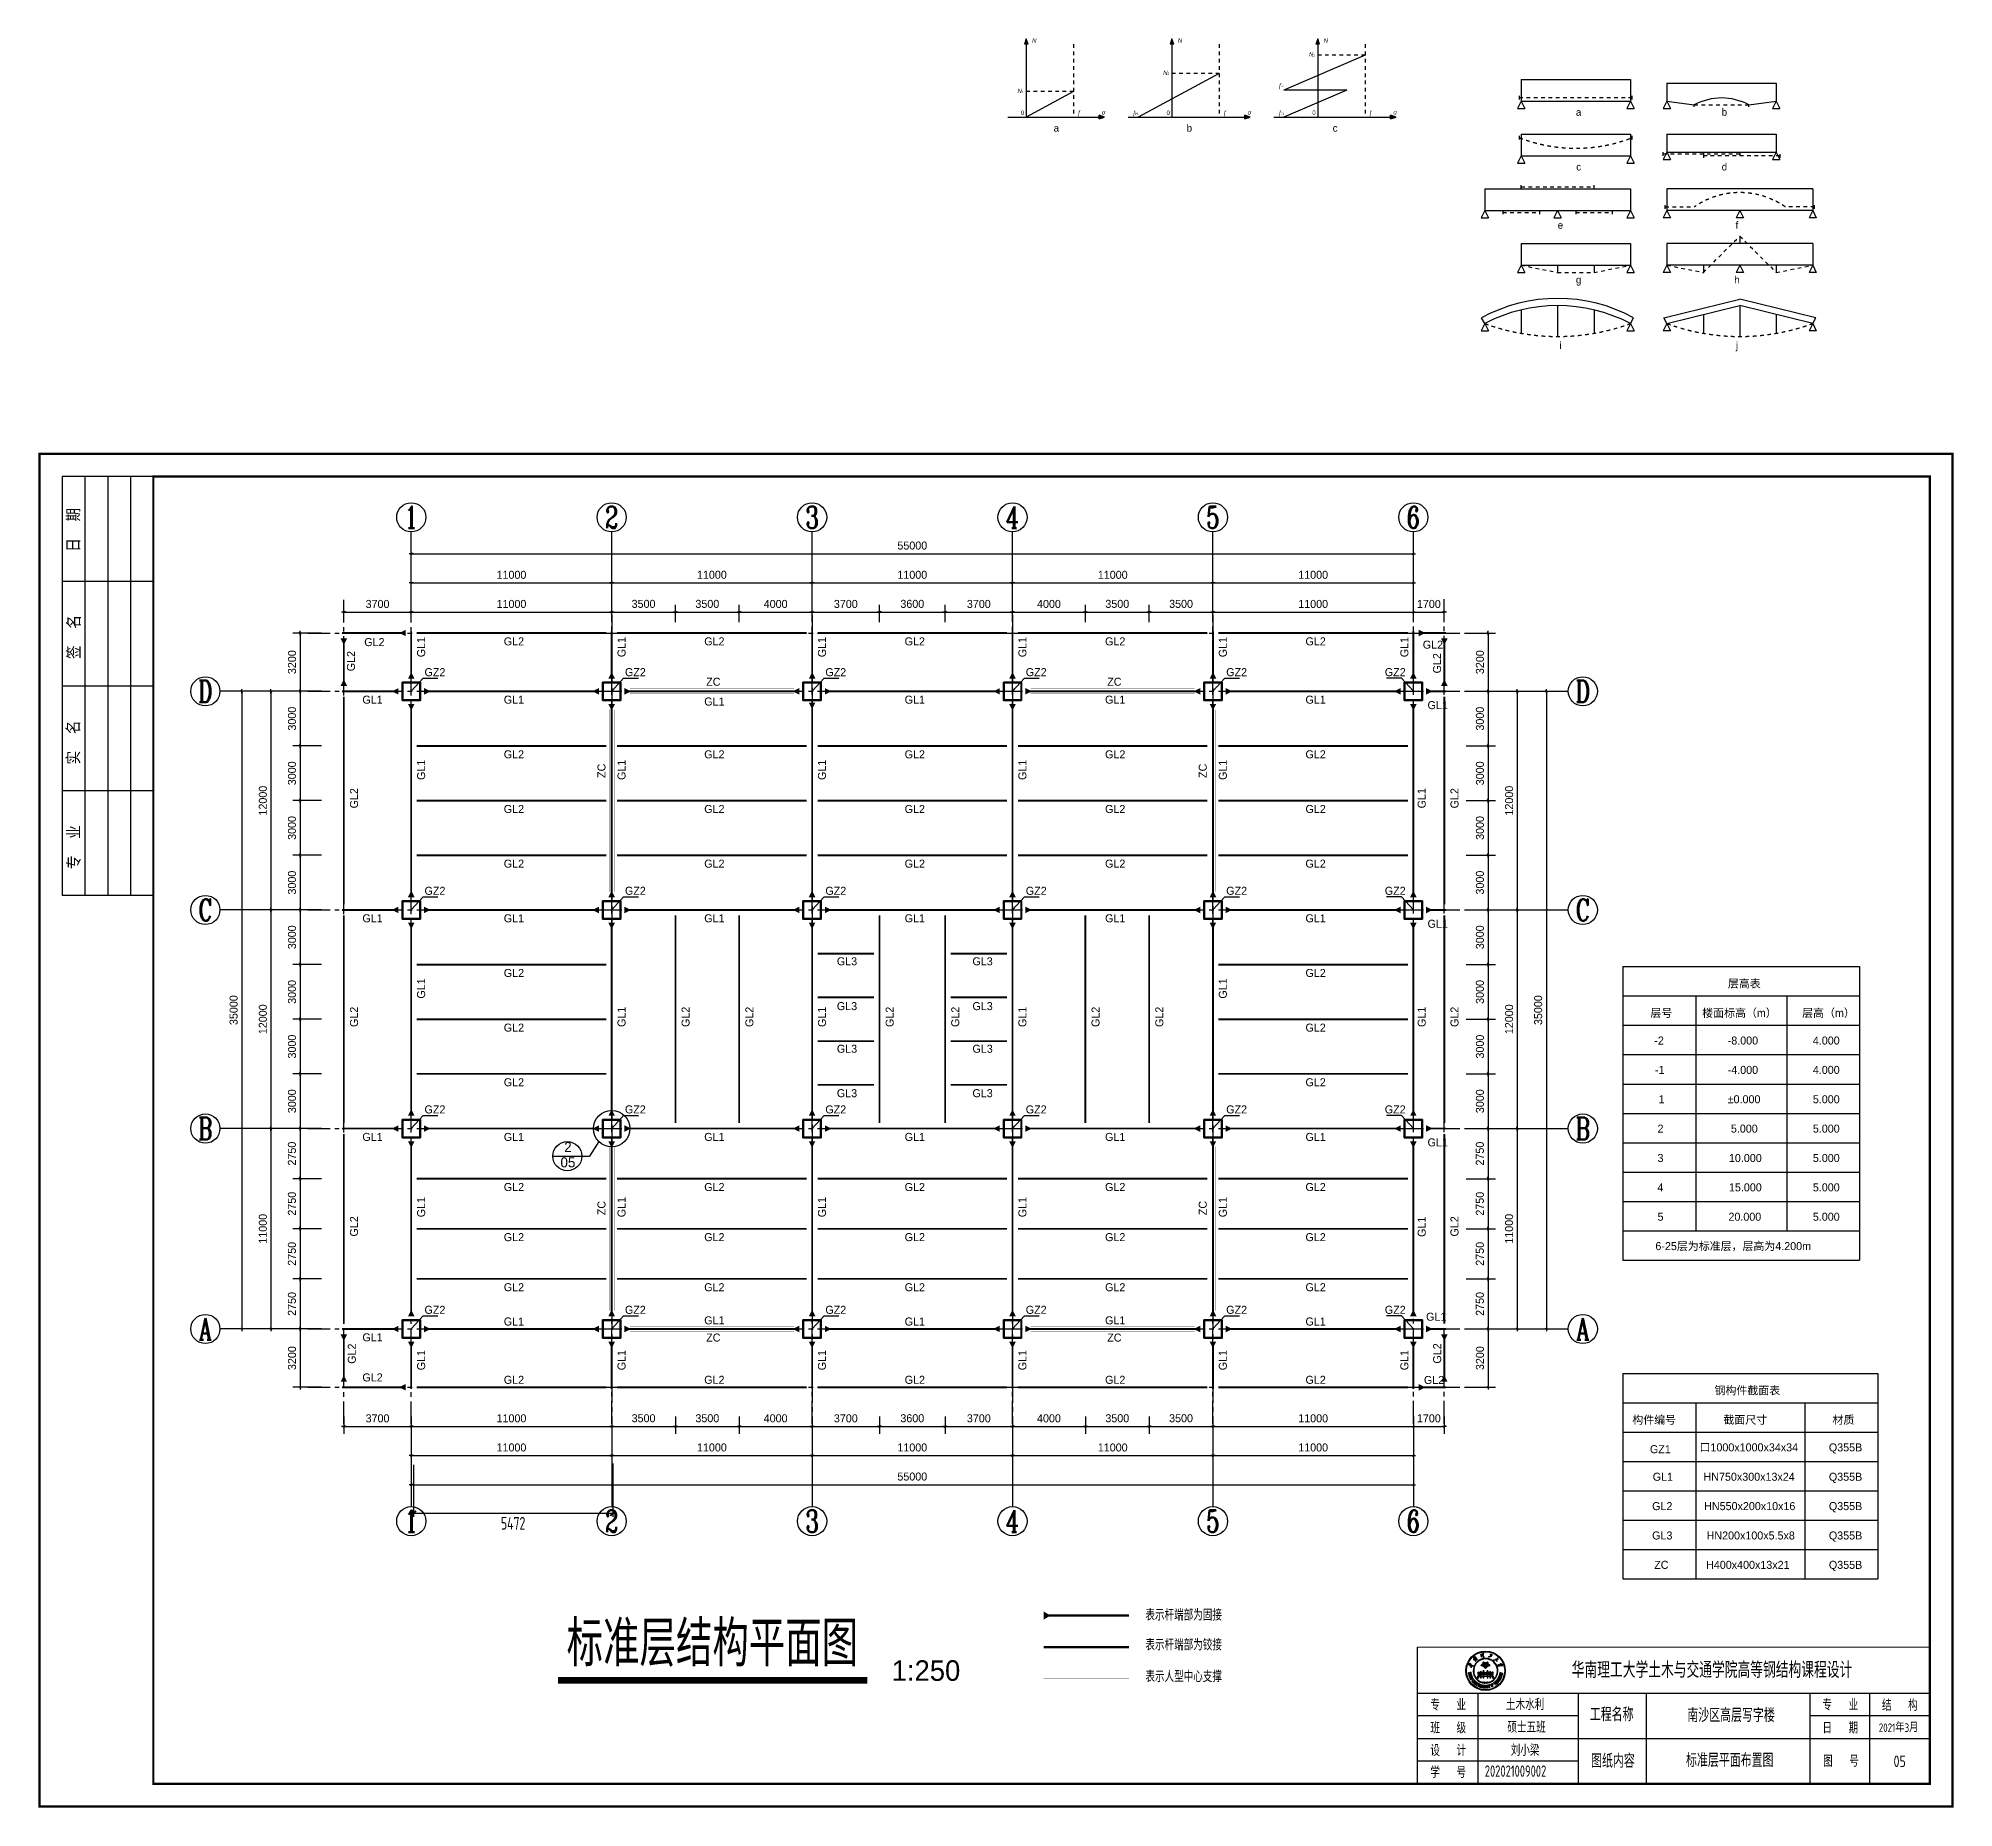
# Model space of a CAD drawing. Extents: x 31132 to 885236, y 345273 to 1212165.
# Drawn here: x 166132 to 218694, y 531355 to 579915 of the extents above; entities that cross this region are included whole.
import ezdxf
from ezdxf.enums import TextEntityAlignment as Align

# ---------------------------------------------------------------- set-up
doc = ezdxf.new("R2010")
doc.units = 0
doc.header["$LTSCALE"] = 1000
for name, pattern in [('2', [30, 9, -6, 9, -6]), ('CENTER', [2, 1.25, -0.25, 0.25, -0.25]), ('HIDDEN', [0.375, 0.25, -0.125]), ('tjDesh', [2, 1, -1])]:
    doc.linetypes.add(name, pattern=pattern)
doc.layers.get('0').update_dxf_attribs({"linetype": 'CONTINUOUS'})
doc.layers.get('Defpoints').update_dxf_attribs({"linetype": 'CONTINUOUS'})
for name, color, linetype in [('1-结构平面图说明', 7, 'CONTINUOUS'), ('_U+56FE_U+5C42 1', 7, 'CONTINUOUS'), ('AXIS', 253, 'CENTER'), ('AXIS_NUM', 7, 'CONTINUOUS'), ('PUB_TITLE', 4, 'CONTINUOUS'), ('TEXT', 7, 'CONTINUOUS'), ('TK', 4, 'CONTINUOUS'), ('TQ', 7, 'CONTINUOUS'), ('图名', 7, 'CONTINUOUS'), ('实线', 7, 'CONTINUOUS'), ('支撑构件', 6, '2'), ('文字说明', 7, 'CONTINUOUS'), ('详图', 9, 'CONTINUOUS'), ('轴线标注', 7, 'CONTINUOUS'), ('钢柱', 2, 'CONTINUOUS')]:
    doc.layers.add(name, color=color, linetype=linetype)
doc.layers.add('虚线', color=7, linetype='HIDDEN', lineweight=0)
doc.styles.add('FS', font='')
doc.styles.add('STYLE1', font='')
doc.styles.add('TSSD_Axis', font='complex.shx', dxfattribs={"width": 0.7, "bigfont": 'hztxt.shx'})
doc.styles.add('TSSD_Dimension', font='Tssdeng.shx', dxfattribs={"width": 0.7, "bigfont": 'hztxt.shx'})
doc.styles.add('TSSD_Norm', font='tssdeng.shx', dxfattribs={"bigfont": 'hztxt.shx'})
doc.styles.add('TSSD_Rein', font='tssdeng.shx', dxfattribs={"width": 0.7, "bigfont": 'hztxt.shx'})
doc.styles.add('二室', font='')
doc.styles.get('FS').set_extended_font_data('Structure Fonts')
doc.styles.get('STYLE1').set_extended_font_data('Structure Fonts')
doc.styles.get('二室').set_extended_font_data('Structure Fonts')
doc.dimstyles.new('TSSD_100_100', dxfattribs={"dimtxt": 350, "dimasz": 100, "dimexe": 100, "dimexo": 250, "dimgap": 100, "dimtad": 2, "dimdec": 0, "dimzin": 0, "dimdsep": 46, "dimtxsty": 'TSSD_Dimension', "dimblk": 'ARCHTICK', "dimcen": 0, "dimdle": 100, "dimclrt": 7, "dimadec": 0, "dimazin": 0, "dimtfac": 1, "dimtdec": 0, "dimtix": 1, "dimtmove": 2, "dimatfit": 3, "dimfxl": 1, "dimtolj": 1, "dimtzin": 0, "dimarcsym": 0})
doc.dimstyles.new('副本 DIM200', dxfattribs={"dimtxt": 220, "dimasz": 0.3, "dimexe": 200, "dimexo": 200, "dimgap": 100, "dimtad": 1, "dimdec": 0, "dimlfac": 2, "dimzin": 0, "dimdsep": 46, "dimtxsty": 'STYLE1', "dimblk": 'Studio2', "dimcen": 0, "dimdle": 200, "dimclrd": 6, "dimclre": 6, "dimclrt": 7, "dimazin": 0, "dimtfac": 1, "dimtdec": 0, "dimtix": 1, "dimtmove": 2, "dimatfit": 3, "dimldrblk": 'Studio2', "dimfxl": 200, "dimtolj": 1, "dimtzin": 0, "dimarcsym": 0})

msp = doc.modelspace()

# ---------------------------------------------------------------- texts
at = {"layer": '1-结构平面图说明', "style": '二室'}
for s, p in [('2', (180665.61, 549484.9)), ('05', (180665.61, 549067.12))]:
    msp.add_text(s, height=275, dxfattribs=at).set_placement(p, align=Align.MIDDLE_CENTER)
at = {"layer": 'TEXT', "lineweight": 20, "style": 'TSSD_Rein'}
for s, height, width, p in [('表示杆端部为固接', 312.5, 0.8, (196512.8, 536489.04)), ('表示杆端部为铰接', 312.5, 0.8, (196512.8, 535671.06)), ('表示人型中心支撑', 312.5, 0.8, (196512.8, 534801.05)), ('专   业', 312.5, 0.8, (204333.48, 534022.72)), ('土木水利', 312.5, 0.8, (206407.95, 534032.88)), ('工程名称', 375, 0.8, (208707.41, 533727.33)), ('南沙区高层写字楼', 375, 0.8, (211385.16, 533705.1)), ('专   业', 312.5, 0.8, (215092.62, 534022.72)), ('结   构', 312.5, 0.8, (216724.82, 534012.56)), ('班   级', 312.5, 0.8, (204333.48, 533390.57)), ('硕士五班', 312.5, 0.8, (206447.75, 533407.43)), ('日   期', 312.5, 0.8, (215092.62, 533390.57)), ('2021年3月', 234.375, 0.8, (216637.09, 533433.59)), ('设   计', 312.5, 0.8, (204333.48, 532772.85)), ('刘小梁', 312.5, 0.8, (206539.14, 532776.96)), ('学   号', 312.5, 0.8, (204333.48, 532173.12)), ('202021009002', 312.5, 0.7, (205826.69, 532202.56)), ('图纸内容', 375, 0.8, (208743.02, 532450.55)), ('标准层平面布置图', 375, 0.8, (211348.73, 532469.43)), ('图   号', 312.5, 0.8, (215110.26, 532477.53)), ('05', 312.5, 0.8, (217043.23, 532471.94))]:
    msp.add_text(s, height=height, dxfattribs=dict(at, width=width)).set_placement(p)
at = {"layer": 'TEXT', "style": 'TSSD_Rein', "width": 0.8}
for s, height, p in [('标准层结构平面图', 1250, (180630.22, 535232.66)), ('华南理工大学土木与交通学院高等钢结构课程设计', 437.5, (208211.81, 534916.81))]:
    msp.add_text(s, height=height, dxfattribs=at).set_placement(p)
at = {"layer": '图名', "style": 'FS'}
msp.add_text('1:250', height=562.5, dxfattribs=at).set_placement((189550.45, 534669.35), align=Align.BOTTOM_LEFT)
at = {"layer": '文字说明', "style": 'STYLE1'}
for s, p in [('GL1', (176746.83, 562930.14)), ('GL1', (182246.83, 562930.14)), ('GL1', (187746.83, 562930.14)), ('GL1', (193246.83, 562930.14)), ('GL1', (198746.83, 562930.14)), ('GL1', (203729.47, 562930.14)), ('GL2', (174821.24, 562543.86)), ('GL2', (204625.14, 562484.72)), ('GL1', (176746.83, 559560.14)), ('ZC', (181696.11, 559615.41)), ('GL1', (182246.83, 559560.14)), ('GL1', (187746.83, 559560.14)), ('GL1', (193246.83, 559560.14)), ('ZC', (198196.11, 559615.41)), ('GL1', (198746.83, 559560.14)), ('GL2', (174904.76, 558780.14)), ('GL1', (204204.78, 558780.14)), ('GL2', (205104.76, 558780.14)), ('GL1', (176746.83, 553560.14)), ('GL1', (198746.83, 553560.14)), ('GL2', (174904.76, 552780.14)), ('GL1', (182246.83, 552780.14)), ('GL2', (184004.76, 552780.14)), ('GL2', (185754.76, 552780.14)), ('GL1', (187746.83, 552780.14)), ('GL2', (189604.76, 552780.14)), ('GL2', (191404.76, 552780.14)), ('GL1', (193246.83, 552780.14)), ('GL2', (195254.76, 552780.14)), ('GL2', (197004.76, 552780.14)), ('GL1', (204204.78, 552780.14)), ('GL2', (205104.76, 552780.14)), ('GL1', (176746.83, 547560.14)), ('ZC', (181696.11, 547615.41)), ('GL1', (182246.83, 547560.14)), ('GL1', (187746.83, 547560.14)), ('GL1', (193246.83, 547560.14)), ('ZC', (198196.11, 547615.41)), ('GL1', (198746.83, 547560.14)), ('GL2', (174904.76, 547030.14)), ('GL1', (204204.78, 547019.56)), ('GL2', (205104.76, 547030.14)), ('GL2', (174844.27, 543537.75)), ('GL2', (204630.04, 543543.93)), ('GL1', (176746.83, 543360.14)), ('GL1', (182246.83, 543360.14)), ('GL1', (187746.83, 543360.14)), ('GL1', (193246.83, 543360.14)), ('GL1', (198746.83, 543360.14)), ('GL1', (203729.47, 543360.14))]:
    msp.add_text(s, height=220, rotation=90, dxfattribs=at).set_placement(p)
for s, p in [('GL2', (178906.23, 563253.93)), ('GL2', (184406.23, 563253.93)), ('GL2', (189906.23, 563253.93)), ('GL2', (195406.23, 563253.93)), ('GL2', (200906.23, 563253.93)), ('GL2', (175076.23, 563233.93)), ('GL2', (204125.77, 563163.93)), ('GZ2', (176730.14, 562408.87)), ('GZ2', (182230.14, 562408.87)), ('GZ2', (187730.14, 562408.87)), ('GZ2', (193230.14, 562408.87)), ('GZ2', (198730.14, 562408.87)), ('GZ2', (203082.74, 562408.87)), ('ZC', (184459.63, 562146.08)), ('ZC', (195465.15, 562146.08)), ('GL1', (175025.77, 561653.93)), ('GL1', (178906.23, 561653.93)), ('GL1', (184406.23, 561603.27)), ('GL1', (189906.23, 561653.93)), ('GL1', (195406.23, 561653.93)), ('GL1', (200906.23, 561653.93)), ('GL1', (204255.77, 561503.93)), ('GL2', (178906.23, 560153.93)), ('GL2', (184406.23, 560153.93)), ('GL2', (189906.23, 560153.93)), ('GL2', (195406.23, 560153.93)), ('GL2', (200906.23, 560153.93)), ('GL2', (178906.23, 558653.93)), ('GL2', (184406.23, 558653.93)), ('GL2', (189906.23, 558653.93)), ('GL2', (195406.23, 558653.93)), ('GL2', (200906.23, 558653.93)), ('GL2', (178906.23, 557153.93)), ('GL2', (184406.23, 557153.93)), ('GL2', (189906.23, 557153.93)), ('GL2', (195406.23, 557153.93)), ('GL2', (200906.23, 557153.93)), ('GZ2', (176730.14, 556408.87)), ('GZ2', (182230.14, 556408.87)), ('GZ2', (187730.14, 556408.87)), ('GZ2', (193230.14, 556408.87)), ('GZ2', (198730.14, 556408.87)), ('GZ2', (203082.74, 556408.87)), ('GL1', (175025.77, 555653.93)), ('GL1', (178906.23, 555653.93)), ('GL1', (184406.23, 555653.93)), ('GL1', (189906.23, 555653.93)), ('GL1', (195406.23, 555653.93)), ('GL1', (200906.23, 555653.93)), ('GL1', (204255.77, 555503.93)), ('GL3', (188046.23, 554473.93)), ('GL3', (191766.66, 554473.93)), ('GL2', (178906.23, 554153.93)), ('GL2', (200906.23, 554153.93)), ('层高表', (212497.5, 553861.71)), ('GL3', (188046.23, 553243.93)), ('GL3', (191766.66, 553243.93)), ('层号', (210371, 553055.71)), ('楼面标高（m）', (211791.88, 553055.71)), ('层高（m）', (214535.7, 553055.71)), ('GL2', (178906.23, 552653.93)), ('GL2', (200906.23, 552653.93)), ('-2', (210479.2, 552299.71)), ('-8.000', (212492.62, 552299.71)), ('4.000', (214829.12, 552299.71)), ('GL3', (188046.23, 552073.93)), ('GL3', (191766.66, 552073.93)), ('-1', (210496.02, 551493.71)), ('-4.000', (212492.62, 551493.71)), ('4.000', (214829.12, 551493.71)), ('GL2', (178906.23, 551153.93)), ('GL3', (188046.23, 550853.93)), ('GL3', (191766.66, 550853.93)), ('GL2', (200906.23, 551153.93)), ('1', (210596.99, 550687.71)), ('±0.000', (212492.62, 550687.71)), ('5.000', (214829.12, 550687.71)), ('GZ2', (176730.14, 550408.87)), ('GZ2', (182230.14, 550408.87)), ('GZ2', (187730.14, 550408.87)), ('GZ2', (193230.14, 550408.87)), ('GZ2', (198730.14, 550408.87)), ('GZ2', (203082.74, 550408.87)), ('GL1', (175025.77, 549653.93)), ('GL1', (178906.23, 549653.93)), ('GL1', (184406.23, 549653.93)), ('GL1', (189906.23, 549653.93)), ('GL1', (195406.23, 549653.93)), ('GL1', (200906.23, 549653.93)), ('2', (210566.7, 549881.71)), ('5.000', (212580.12, 549881.71)), ('5.000', (214829.12, 549881.71)), ('GL1', (204255.77, 549503.93)), ('3', (210566.7, 549075.71)), ('10.000', (212526.27, 549075.71)), ('5.000', (214829.12, 549075.71)), ('GL2', (178906.23, 548278.93)), ('GL2', (184406.23, 548278.93)), ('GL2', (189906.23, 548278.93)), ('GL2', (195406.23, 548278.93)), ('GL2', (200906.23, 548278.93)), ('4', (210563.33, 548269.71)), ('15.000', (212526.27, 548269.71)), ('5.000', (214829.12, 548269.71)), ('5', (210566.7, 547463.71)), ('20.000', (212512.81, 547463.71)), ('5.000', (214829.12, 547463.71)), ('GL2', (178906.23, 546903.93)), ('GL2', (184406.23, 546903.93)), ('GL2', (189906.23, 546903.93)), ('GL2', (195406.23, 546903.93)), ('GL2', (200906.23, 546903.93)), ('6-25层为标准层，层高为4.200m', (210508.97, 546657.71)), ('GL2', (178906.23, 545528.93)), ('GL2', (184406.23, 545528.93)), ('GL2', (189906.23, 545528.93)), ('GL2', (195406.23, 545528.93)), ('GL2', (200906.23, 545528.93)), ('GZ2', (176730.14, 544908.87)), ('GZ2', (182230.14, 544908.87)), ('GZ2', (187730.14, 544908.87)), ('GZ2', (193230.14, 544908.87)), ('GZ2', (198730.14, 544908.87)), ('GZ2', (203082.74, 544908.87)), ('GL1', (178906.23, 544587.97)), ('GL1', (184406.23, 544620.56)), ('GL1', (189906.23, 544587.97)), ('GL1', (195406.23, 544620.56)), ('GL1', (200906.23, 544587.97)), ('GL1', (204215.77, 544719.81)), ('GL1', (175025.77, 544153.93)), ('ZC', (184459.63, 544146.84)), ('ZC', (195465.15, 544146.84)), ('GL2', (175025.77, 543053.93)), ('GL2', (178906.23, 542987.97)), ('GL2', (184406.23, 542987.97)), ('GL2', (189906.23, 542987.97)), ('GL2', (195406.23, 542987.97)), ('GL2', (200906.23, 542987.97)), ('GL2', (204155.77, 542983.93)), ('钢构件截面表', (212130.96, 542695.93)), ('构件编号', (209875.03, 541889.93)), ('截面尺寸', (212374.03, 541889.93)), ('材质', (215367.07, 541889.93)), ('GZ1', (210358.24, 541083.93)), ('口1000x1000x34x34', (211719.09, 541133.93)), ('Q355B', (215268.74, 541133.93)), ('GL1', (210435.64, 540327.93)), ('HN750x300x13x24', (211829.35, 540327.93)), ('Q355B', (215268.74, 540327.93)), ('GL2', (210418.81, 539521.93)), ('HN550x200x10x16', (211846.66, 539521.93)), ('Q355B', (215268.74, 539521.93)), ('GL3', (210418.81, 538715.93)), ('HN200x100x5.5x8', (211913.97, 538715.93)), ('Q355B', (215268.74, 538715.93)), ('ZC', (210476.02, 537909.93)), ('H400x400x13x21', (211900.02, 537909.93)), ('Q355B', (215268.74, 537909.93))]:
    msp.add_text(s, height=220, dxfattribs=at).set_placement(p)
for s, width, insert, char_height, attachment_point in [('\\pxt0;{\\fStructure Fonts|b0|i1|c134|p49;N}', 417.7605, (193403.86, 579914.62), 120, 1), ('\\pxt0;{\\fStructure Fonts|b0|i1|c134|p49;N}', 417.7605, (197403.86, 579914.62), 120, 1), ('\\pxt0;{\\fStructure Fonts|b0|i1|c134|p49;N}', 417.7605, (201403.86, 579914.62), 120, 1), ('\\pxt0;{\\fStructure Fonts|b0|i1|c134|p49;N\\fStructure Fonts|b0|i0|c134|p49;\\H0.5x;3}', 417.7605, (201001.78, 579531.58), 120, 1), ('\\pxt0;{\\fStructure Fonts|b0|i1|c134|p49;N\\fStructure Fonts|b0|i0|c134|p49;\\H0.5x;2}', 417.7605, (197001.78, 579030.7), 120, 1), ('\\pxt0;{\\fStructure Fonts|b0|i1|c134|p49;N\\fStructure Fonts|b0|i0|c134|p49;\\H0.5x;1}', 417.7605, (193001.78, 578530.7), 120, 1), ('\\pxt0;{\\fTimes New Roman|b0|i1|c161|p18;\\H2x;f\\fTimes New Roman|b0|i0|c161|p18;\\H0.5x;P2}', 417.7605, (200177.28, 578675.96), 60, 1), ('\\pxt0;0', 417.7605, (193093.39, 577932.98), 120, 1), ('\\pxt0;{\\fTimes New Roman|b0|i1|c161|p18;f}', 417.7605, (194664.53, 577932.98), 120, 1), ('\\pxt0;{\\fStructure Fonts|b0|i1|c134|p49;σ}', 417.7605, (195317.32, 577942.44), 120, 1), ('\\pxt0;{\\fTimes New Roman|b0|i1|c161|p18;f\\fTimes New Roman|b0|i0|c161|p18;\\H0.5x;P1}', 417.7605, (196177.28, 577932.98), 120, 1), ('\\pxt0;0', 417.7605, (197093.39, 577932.98), 120, 1), ('\\pxt0;{\\fTimes New Roman|b0|i1|c161|p18;f}', 417.7605, (198664.53, 577932.98), 120, 1), ('\\pxt0;{\\fStructure Fonts|b0|i1|c134|p49;σ}', 417.7605, (199317.32, 577942.44), 120, 1), ('\\pxt0;{\\fTimes New Roman|b0|i1|c161|p18;f\\fTimes New Roman|b0|i0|c161|p18;\\H0.5x;P1}', 417.7605, (200177.28, 577932.98), 120, 1), ('\\pxt0;0', 417.7605, (201093.39, 577932.98), 120, 1), ('\\pxt0;{\\fTimes New Roman|b0|i1|c161|p18;f}', 417.7605, (202664.53, 577932.98), 120, 1), ('\\pxt0;{\\fStructure Fonts|b0|i1|c134|p49;σ}', 417.7605, (203317.32, 577942.44), 120, 1), ('\\pxqc;a', 2654.5759, (207074.39, 577987.44), 200, 1), ('\\pxqc;b', 2654.5759, (211074.39, 577987.44), 200, 1), ('\\pxqc;a', 2654.5759, (192741.42, 577552.41), 200, 1), ('\\pxqc;b', 2654.5759, (196391.42, 577552.41), 200, 1), ('\\pxqc;c', 2654.5759, (200391.42, 577552.41), 200, 1), ('\\pxqc;c', 2654.5759, (207074.39, 576487.44), 200, 1), ('\\pxqc;d', 2654.5759, (211074.39, 576487.44), 200, 1), ('\\pxqc;e', 2654.5759, (206574.39, 574887.44), 200, 1), ('\\pxqc;f', 2654.5759, (214074.39, 574887.44), 200, 3), ('\\pxqc;g', 2654.5759, (207074.39, 573387.44), 200, 1), ('\\pxqc;h', 2654.5759, (214074.39, 573387.44), 200, 3), ('\\pxqc;i', 2654.5759, (206574.39, 571587.44), 200, 1), ('\\pxqc;j', 2654.5759, (214074.39, 571587.44), 200, 3)]:
    msp.add_mtext_dynamic_manual_height_columns(s, width=width, gutter_width=1, heights=[0], dxfattribs=dict(at, insert=insert, char_height=char_height, attachment_point=attachment_point))

# ---------------------------------------------------------------- blocks, each defined once
blk = doc.blocks.new('Studio2')
blk.add_line((-200, 0), (200, 0))
blk.add_lwpolyline([(-106, -106, 60, 60, 0), (106, 106, 100, 100, 0)], format="xyseb")
blk = doc.blocks.new('*D1975')
at = {"layer": 'Defpoints', "color": 0, "transparency": 16777216}
for p in [(205117, 563593), (205117, 561993), (205916, 561993)]:
    blk.add_point(p, dxfattribs=at)
at = {"layer": '轴线标注', "color": 6, "lineweight": -2, "transparency": 16777216}
for p, q in [((205317, 563593), (206116, 563593)), ((205916, 563593), (205916, 561993)), ((205317, 561993), (206116, 561993))]:
    blk.add_line(p, q, dxfattribs=at)
at = {"layer": '轴线标注', "color": 6, "lineweight": -2, "transparency": 16777216, "xscale": 0.3, "yscale": 0.3, "zscale": 0.3}
for p, rotation in [((205916, 563593), 90), ((205916, 561993), 270)]:
    blk.add_blockref('Studio2', p, dxfattribs=dict(at, rotation=rotation))
at = {"layer": '轴线标注', "color": 7, "transparency": 16777216, "insert": (205694, 562793), "char_height": 220, "attachment_point": 5, "rotation": 90, "style": 'STYLE1'}
blk.add_mtext('\\A1;3200', dxfattribs=at)
blk = doc.blocks.new('*D1976')
at = {"layer": 'Defpoints', "color": 0, "transparency": 16777216}
for p in [(205117, 561993), (205117, 560493), (205916, 560493)]:
    blk.add_point(p, dxfattribs=at)
at = {"layer": '轴线标注', "color": 6, "lineweight": -2, "transparency": 16777216}
for p, q in [((205317, 561993), (206116, 561993)), ((205916, 561993), (205916, 560493)), ((205317, 560493), (206116, 560493))]:
    blk.add_line(p, q, dxfattribs=at)
at = {"layer": '轴线标注', "color": 6, "lineweight": -2, "transparency": 16777216, "xscale": 0.3, "yscale": 0.3, "zscale": 0.3}
for p, rotation in [((205916, 561993), 90), ((205916, 560493), 270)]:
    blk.add_blockref('Studio2', p, dxfattribs=dict(at, rotation=rotation))
at = {"layer": '轴线标注', "color": 7, "transparency": 16777216, "insert": (205694, 561243), "char_height": 220, "attachment_point": 5, "rotation": 90, "style": 'STYLE1'}
blk.add_mtext('\\A1;3000', dxfattribs=at)
blk = doc.blocks.new('*D1977')
at = {"layer": 'Defpoints', "color": 0, "transparency": 16777216}
for p in [(205917, 561993), (205917, 555993), (206716, 555993)]:
    blk.add_point(p, dxfattribs=at)
at = {"layer": '轴线标注', "color": 6, "lineweight": -2, "transparency": 16777216}
for p, q in [((206117, 561993), (206916, 561993)), ((206716, 561993), (206716, 555993)), ((206117, 555993), (206916, 555993))]:
    blk.add_line(p, q, dxfattribs=at)
at = {"layer": '轴线标注', "color": 6, "lineweight": -2, "transparency": 16777216, "xscale": 0.3, "yscale": 0.3, "zscale": 0.3}
for p, rotation in [((206716, 561993), 90), ((206716, 555993), 270)]:
    blk.add_blockref('Studio2', p, dxfattribs=dict(at, rotation=rotation))
at = {"layer": '轴线标注', "color": 7, "transparency": 16777216, "insert": (206494, 558993), "char_height": 220, "attachment_point": 5, "rotation": 90, "style": 'STYLE1'}
blk.add_mtext('\\A1;12000', dxfattribs=at)
blk = doc.blocks.new('*D1978')
at = {"layer": 'Defpoints', "color": 0, "transparency": 16777216}
for p in [(206717, 561993), (206717, 544493), (207516, 544493)]:
    blk.add_point(p, dxfattribs=at)
at = {"layer": '轴线标注', "color": 6, "lineweight": -2, "transparency": 16777216}
for p, q in [((206917, 561993), (207716, 561993)), ((207516, 561993), (207516, 544493)), ((206917, 544493), (207716, 544493))]:
    blk.add_line(p, q, dxfattribs=at)
at = {"layer": '轴线标注', "color": 6, "lineweight": -2, "transparency": 16777216, "xscale": 0.3, "yscale": 0.3, "zscale": 0.3}
for p, rotation in [((207516, 561993), 90), ((207516, 544493), 270)]:
    blk.add_blockref('Studio2', p, dxfattribs=dict(at, rotation=rotation))
at = {"layer": '轴线标注', "color": 7, "transparency": 16777216, "insert": (207292, 553243), "char_height": 220, "attachment_point": 5, "rotation": 90, "style": 'STYLE1'}
blk.add_mtext('\\A1;35000', dxfattribs=at)
blk = doc.blocks.new('*D1979')
at = {"layer": 'Defpoints', "color": 0, "transparency": 16777216}
for p in [(205117, 560493), (205117, 558993), (205916, 558993)]:
    blk.add_point(p, dxfattribs=at)
at = {"layer": '轴线标注', "color": 6, "lineweight": -2, "transparency": 16777216}
for p, q in [((205317, 560493), (206116, 560493)), ((205916, 560493), (205916, 558993)), ((205317, 558993), (206116, 558993))]:
    blk.add_line(p, q, dxfattribs=at)
at = {"layer": '轴线标注', "color": 6, "lineweight": -2, "transparency": 16777216, "xscale": 0.3, "yscale": 0.3, "zscale": 0.3}
for p, rotation in [((205916, 560493), 90), ((205916, 558993), 270)]:
    blk.add_blockref('Studio2', p, dxfattribs=dict(at, rotation=rotation))
at = {"layer": '轴线标注', "color": 7, "transparency": 16777216, "insert": (205694, 559743), "char_height": 220, "attachment_point": 5, "rotation": 90, "style": 'STYLE1'}
blk.add_mtext('\\A1;3000', dxfattribs=at)
blk = doc.blocks.new('*D1980')
at = {"layer": 'Defpoints', "color": 0, "transparency": 16777216}
for p in [(205117, 558993), (205117, 557493), (205916, 557493)]:
    blk.add_point(p, dxfattribs=at)
at = {"layer": '轴线标注', "color": 6, "lineweight": -2, "transparency": 16777216}
for p, q in [((205317, 558993), (206116, 558993)), ((205916, 558993), (205916, 557493)), ((205317, 557493), (206116, 557493))]:
    blk.add_line(p, q, dxfattribs=at)
at = {"layer": '轴线标注', "color": 6, "lineweight": -2, "transparency": 16777216, "xscale": 0.3, "yscale": 0.3, "zscale": 0.3}
for p, rotation in [((205916, 558993), 90), ((205916, 557493), 270)]:
    blk.add_blockref('Studio2', p, dxfattribs=dict(at, rotation=rotation))
at = {"layer": '轴线标注', "color": 7, "transparency": 16777216, "insert": (205694, 558243), "char_height": 220, "attachment_point": 5, "rotation": 90, "style": 'STYLE1'}
blk.add_mtext('\\A1;3000', dxfattribs=at)
blk = doc.blocks.new('*D1981')
at = {"layer": 'Defpoints', "color": 0, "transparency": 16777216}
for p in [(205117, 557493), (205117, 555993), (205916, 555993)]:
    blk.add_point(p, dxfattribs=at)
at = {"layer": '轴线标注', "color": 6, "lineweight": -2, "transparency": 16777216}
for p, q in [((205317, 557493), (206116, 557493)), ((205916, 557493), (205916, 555993)), ((205317, 555993), (206116, 555993))]:
    blk.add_line(p, q, dxfattribs=at)
at = {"layer": '轴线标注', "color": 6, "lineweight": -2, "transparency": 16777216, "xscale": 0.3, "yscale": 0.3, "zscale": 0.3}
for p, rotation in [((205916, 557493), 90), ((205916, 555993), 270)]:
    blk.add_blockref('Studio2', p, dxfattribs=dict(at, rotation=rotation))
at = {"layer": '轴线标注', "color": 7, "transparency": 16777216, "insert": (205694, 556743), "char_height": 220, "attachment_point": 5, "rotation": 90, "style": 'STYLE1'}
blk.add_mtext('\\A1;3000', dxfattribs=at)
blk = doc.blocks.new('*D1982')
at = {"layer": 'Defpoints', "color": 0, "transparency": 16777216}
for p in [(205117, 555993), (205117, 554493), (205916, 554493)]:
    blk.add_point(p, dxfattribs=at)
at = {"layer": '轴线标注', "color": 6, "lineweight": -2, "transparency": 16777216}
for p, q in [((205317, 555993), (206116, 555993)), ((205916, 555993), (205916, 554493)), ((205317, 554493), (206116, 554493))]:
    blk.add_line(p, q, dxfattribs=at)
at = {"layer": '轴线标注', "color": 6, "lineweight": -2, "transparency": 16777216, "xscale": 0.3, "yscale": 0.3, "zscale": 0.3}
for p, rotation in [((205916, 555993), 90), ((205916, 554493), 270)]:
    blk.add_blockref('Studio2', p, dxfattribs=dict(at, rotation=rotation))
at = {"layer": '轴线标注', "color": 7, "transparency": 16777216, "insert": (205694, 555243), "char_height": 220, "attachment_point": 5, "rotation": 90, "style": 'STYLE1'}
blk.add_mtext('\\A1;3000', dxfattribs=at)
blk = doc.blocks.new('*D1983')
at = {"layer": 'Defpoints', "color": 0, "transparency": 16777216}
for p in [(205117, 554493), (205117, 552993), (205916, 552993)]:
    blk.add_point(p, dxfattribs=at)
at = {"layer": '轴线标注', "color": 6, "lineweight": -2, "transparency": 16777216}
for p, q in [((205317, 554493), (206116, 554493)), ((205916, 554493), (205916, 552993)), ((205317, 552993), (206116, 552993))]:
    blk.add_line(p, q, dxfattribs=at)
at = {"layer": '轴线标注', "color": 6, "lineweight": -2, "transparency": 16777216, "xscale": 0.3, "yscale": 0.3, "zscale": 0.3}
for p, rotation in [((205916, 554493), 90), ((205916, 552993), 270)]:
    blk.add_blockref('Studio2', p, dxfattribs=dict(at, rotation=rotation))
at = {"layer": '轴线标注', "color": 7, "transparency": 16777216, "insert": (205694, 553743), "char_height": 220, "attachment_point": 5, "rotation": 90, "style": 'STYLE1'}
blk.add_mtext('\\A1;3000', dxfattribs=at)
blk = doc.blocks.new('*D1984')
at = {"layer": 'Defpoints', "color": 0, "transparency": 16777216}
for p in [(205117, 552993), (205117, 551493), (205916, 551493)]:
    blk.add_point(p, dxfattribs=at)
at = {"layer": '轴线标注', "color": 6, "lineweight": -2, "transparency": 16777216}
for p, q in [((205317, 552993), (206116, 552993)), ((205916, 552993), (205916, 551493)), ((205317, 551493), (206116, 551493))]:
    blk.add_line(p, q, dxfattribs=at)
at = {"layer": '轴线标注', "color": 6, "lineweight": -2, "transparency": 16777216, "xscale": 0.3, "yscale": 0.3, "zscale": 0.3}
for p, rotation in [((205916, 552993), 90), ((205916, 551493), 270)]:
    blk.add_blockref('Studio2', p, dxfattribs=dict(at, rotation=rotation))
at = {"layer": '轴线标注', "color": 7, "transparency": 16777216, "insert": (205694, 552243), "char_height": 220, "attachment_point": 5, "rotation": 90, "style": 'STYLE1'}
blk.add_mtext('\\A1;3000', dxfattribs=at)
blk = doc.blocks.new('*D1985')
at = {"layer": 'Defpoints', "color": 0, "transparency": 16777216}
for p in [(205117, 551493), (205117, 549993), (205916, 549993)]:
    blk.add_point(p, dxfattribs=at)
at = {"layer": '轴线标注', "color": 6, "lineweight": -2, "transparency": 16777216}
for p, q in [((205317, 551493), (206116, 551493)), ((205916, 551493), (205916, 549993)), ((205317, 549993), (206116, 549993))]:
    blk.add_line(p, q, dxfattribs=at)
at = {"layer": '轴线标注', "color": 6, "lineweight": -2, "transparency": 16777216, "xscale": 0.3, "yscale": 0.3, "zscale": 0.3}
for p, rotation in [((205916, 551493), 90), ((205916, 549993), 270)]:
    blk.add_blockref('Studio2', p, dxfattribs=dict(at, rotation=rotation))
at = {"layer": '轴线标注', "color": 7, "transparency": 16777216, "insert": (205694, 550743), "char_height": 220, "attachment_point": 5, "rotation": 90, "style": 'STYLE1'}
blk.add_mtext('\\A1;3000', dxfattribs=at)
blk = doc.blocks.new('*D1986')
at = {"layer": 'Defpoints', "color": 0, "transparency": 16777216}
for p in [(205117, 549993), (205117, 548618), (205916, 548618)]:
    blk.add_point(p, dxfattribs=at)
at = {"layer": '轴线标注', "color": 6, "lineweight": -2, "transparency": 16777216}
for p, q in [((205317, 549993), (206116, 549993)), ((205916, 549993), (205916, 548618)), ((205317, 548618), (206116, 548618))]:
    blk.add_line(p, q, dxfattribs=at)
at = {"layer": '轴线标注', "color": 6, "lineweight": -2, "transparency": 16777216, "xscale": 0.3, "yscale": 0.3, "zscale": 0.3}
for p, rotation in [((205916, 549993), 90), ((205916, 548618), 270)]:
    blk.add_blockref('Studio2', p, dxfattribs=dict(at, rotation=rotation))
at = {"layer": '轴线标注', "color": 7, "transparency": 16777216, "insert": (205692, 549306), "char_height": 220, "attachment_point": 5, "rotation": 90, "style": 'STYLE1'}
blk.add_mtext('\\A1;2750', dxfattribs=at)
blk = doc.blocks.new('*D1987')
at = {"layer": 'Defpoints', "color": 0, "transparency": 16777216}
for p in [(205117, 548618), (205117, 547243), (205916, 547243)]:
    blk.add_point(p, dxfattribs=at)
at = {"layer": '轴线标注', "color": 6, "lineweight": -2, "transparency": 16777216}
for p, q in [((205317, 548618), (206116, 548618)), ((205916, 548618), (205916, 547243)), ((205317, 547243), (206116, 547243))]:
    blk.add_line(p, q, dxfattribs=at)
at = {"layer": '轴线标注', "color": 6, "lineweight": -2, "transparency": 16777216, "xscale": 0.3, "yscale": 0.3, "zscale": 0.3}
for p, rotation in [((205916, 548618), 90), ((205916, 547243), 270)]:
    blk.add_blockref('Studio2', p, dxfattribs=dict(at, rotation=rotation))
at = {"layer": '轴线标注', "color": 7, "transparency": 16777216, "insert": (205692, 547931), "char_height": 220, "attachment_point": 5, "rotation": 90, "style": 'STYLE1'}
blk.add_mtext('\\A1;2750', dxfattribs=at)
blk = doc.blocks.new('*D1988')
at = {"layer": 'Defpoints', "color": 0, "transparency": 16777216}
for p in [(205117, 547243), (205117, 545868), (205916, 545868)]:
    blk.add_point(p, dxfattribs=at)
at = {"layer": '轴线标注', "color": 6, "lineweight": -2, "transparency": 16777216}
for p, q in [((205317, 547243), (206116, 547243)), ((205916, 547243), (205916, 545868)), ((205317, 545868), (206116, 545868))]:
    blk.add_line(p, q, dxfattribs=at)
at = {"layer": '轴线标注', "color": 6, "lineweight": -2, "transparency": 16777216, "xscale": 0.3, "yscale": 0.3, "zscale": 0.3}
for p, rotation in [((205916, 547243), 90), ((205916, 545868), 270)]:
    blk.add_blockref('Studio2', p, dxfattribs=dict(at, rotation=rotation))
at = {"layer": '轴线标注', "color": 7, "transparency": 16777216, "insert": (205692, 546556), "char_height": 220, "attachment_point": 5, "rotation": 90, "style": 'STYLE1'}
blk.add_mtext('\\A1;2750', dxfattribs=at)
blk = doc.blocks.new('*D1989')
at = {"layer": 'Defpoints', "color": 0, "transparency": 16777216}
for p in [(205117, 545868), (205117, 544493), (205916, 544493)]:
    blk.add_point(p, dxfattribs=at)
at = {"layer": '轴线标注', "color": 6, "lineweight": -2, "transparency": 16777216}
for p, q in [((205317, 545868), (206116, 545868)), ((205916, 545868), (205916, 544493)), ((205317, 544493), (206116, 544493))]:
    blk.add_line(p, q, dxfattribs=at)
at = {"layer": '轴线标注', "color": 6, "lineweight": -2, "transparency": 16777216, "xscale": 0.3, "yscale": 0.3, "zscale": 0.3}
for p, rotation in [((205916, 545868), 90), ((205916, 544493), 270)]:
    blk.add_blockref('Studio2', p, dxfattribs=dict(at, rotation=rotation))
at = {"layer": '轴线标注', "color": 7, "transparency": 16777216, "insert": (205692, 545181), "char_height": 220, "attachment_point": 5, "rotation": 90, "style": 'STYLE1'}
blk.add_mtext('\\A1;2750', dxfattribs=at)
blk = doc.blocks.new('*D1990')
at = {"layer": 'Defpoints', "color": 0, "transparency": 16777216}
for p in [(205917, 555993), (205917, 549993), (206716, 549993)]:
    blk.add_point(p, dxfattribs=at)
at = {"layer": '轴线标注', "color": 6, "lineweight": -2, "transparency": 16777216}
for p, q in [((206117, 555993), (206916, 555993)), ((206716, 555993), (206716, 549993)), ((206117, 549993), (206916, 549993))]:
    blk.add_line(p, q, dxfattribs=at)
at = {"layer": '轴线标注', "color": 6, "lineweight": -2, "transparency": 16777216, "xscale": 0.3, "yscale": 0.3, "zscale": 0.3}
for p, rotation in [((206716, 555993), 90), ((206716, 549993), 270)]:
    blk.add_blockref('Studio2', p, dxfattribs=dict(at, rotation=rotation))
at = {"layer": '轴线标注', "color": 7, "transparency": 16777216, "insert": (206494, 552993), "char_height": 220, "attachment_point": 5, "rotation": 90, "style": 'STYLE1'}
blk.add_mtext('\\A1;12000', dxfattribs=at)
blk = doc.blocks.new('*D1991')
at = {"layer": 'Defpoints', "color": 0, "transparency": 16777216}
for p in [(205917, 549993), (205917, 544493), (206716, 544493)]:
    blk.add_point(p, dxfattribs=at)
at = {"layer": '轴线标注', "color": 6, "lineweight": -2, "transparency": 16777216}
for p, q in [((206117, 549993), (206916, 549993)), ((206716, 549993), (206716, 544493)), ((206117, 544493), (206916, 544493))]:
    blk.add_line(p, q, dxfattribs=at)
at = {"layer": '轴线标注', "color": 6, "lineweight": -2, "transparency": 16777216, "xscale": 0.3, "yscale": 0.3, "zscale": 0.3}
for p, rotation in [((206716, 549993), 90), ((206716, 544493), 270)]:
    blk.add_blockref('Studio2', p, dxfattribs=dict(at, rotation=rotation))
at = {"layer": '轴线标注', "color": 7, "transparency": 16777216, "insert": (206494, 547243), "char_height": 220, "attachment_point": 5, "rotation": 90, "style": 'STYLE1'}
blk.add_mtext('\\A1;11000', dxfattribs=at)
blk = doc.blocks.new('*D1992')
at = {"layer": 'Defpoints', "color": 0, "transparency": 16777216}
for p in [(205117, 544493), (205117, 542893), (205916, 542893)]:
    blk.add_point(p, dxfattribs=at)
at = {"layer": '轴线标注', "color": 6, "lineweight": -2, "transparency": 16777216}
for p, q in [((205317, 544493), (206116, 544493)), ((205916, 544493), (205916, 542893)), ((205317, 542893), (206116, 542893))]:
    blk.add_line(p, q, dxfattribs=at)
at = {"layer": '轴线标注', "color": 6, "lineweight": -2, "transparency": 16777216, "xscale": 0.3, "yscale": 0.3, "zscale": 0.3}
for p, rotation in [((205916, 544493), 90), ((205916, 542893), 270)]:
    blk.add_blockref('Studio2', p, dxfattribs=dict(at, rotation=rotation))
at = {"layer": '轴线标注', "color": 7, "transparency": 16777216, "insert": (205694, 543693), "char_height": 220, "attachment_point": 5, "rotation": 90, "style": 'STYLE1'}
blk.add_mtext('\\A1;3200', dxfattribs=at)
blk = doc.blocks.new('*D1993')
at = {"layer": 'Defpoints', "color": 0, "transparency": 16777216}
for p in [(174100, 563593), (173316, 561993), (174100, 561993)]:
    blk.add_point(p, dxfattribs=at)
at = {"layer": '轴线标注', "color": 6, "lineweight": -2, "transparency": 16777216}
for p, q in [((173900, 563593), (173116, 563593)), ((173316, 563593), (173316, 561993)), ((173900, 561993), (173116, 561993))]:
    blk.add_line(p, q, dxfattribs=at)
at = {"layer": '轴线标注', "color": 6, "lineweight": -2, "transparency": 16777216, "xscale": 0.3, "yscale": 0.3, "zscale": 0.3}
for p, rotation in [((173316, 563593), 90), ((173316, 561993), 270)]:
    blk.add_blockref('Studio2', p, dxfattribs=dict(at, rotation=rotation))
at = {"layer": '轴线标注', "color": 7, "transparency": 16777216, "insert": (173094, 562793), "char_height": 220, "attachment_point": 5, "rotation": 90, "style": 'STYLE1'}
blk.add_mtext('\\A1;3200', dxfattribs=at)
blk = doc.blocks.new('*D1994')
at = {"layer": 'Defpoints', "color": 0, "transparency": 16777216}
for p in [(174100, 561993), (173316, 560493), (174100, 560493)]:
    blk.add_point(p, dxfattribs=at)
at = {"layer": '轴线标注', "color": 6, "lineweight": -2, "transparency": 16777216}
for p, q in [((173900, 561993), (173116, 561993)), ((173316, 561993), (173316, 560493)), ((173900, 560493), (173116, 560493))]:
    blk.add_line(p, q, dxfattribs=at)
at = {"layer": '轴线标注', "color": 6, "lineweight": -2, "transparency": 16777216, "xscale": 0.3, "yscale": 0.3, "zscale": 0.3}
for p, rotation in [((173316, 561993), 90), ((173316, 560493), 270)]:
    blk.add_blockref('Studio2', p, dxfattribs=dict(at, rotation=rotation))
at = {"layer": '轴线标注', "color": 7, "transparency": 16777216, "insert": (173094, 561243), "char_height": 220, "attachment_point": 5, "rotation": 90, "style": 'STYLE1'}
blk.add_mtext('\\A1;3000', dxfattribs=at)
blk = doc.blocks.new('*D1995')
at = {"layer": 'Defpoints', "color": 0, "transparency": 16777216}
for p in [(173300, 561993), (172516, 555993), (173300, 555993)]:
    blk.add_point(p, dxfattribs=at)
at = {"layer": '轴线标注', "color": 6, "lineweight": -2, "transparency": 16777216}
for p, q in [((173100, 561993), (172316, 561993)), ((172516, 561993), (172516, 555993)), ((173100, 555993), (172316, 555993))]:
    blk.add_line(p, q, dxfattribs=at)
at = {"layer": '轴线标注', "color": 6, "lineweight": -2, "transparency": 16777216, "xscale": 0.3, "yscale": 0.3, "zscale": 0.3}
for p, rotation in [((172516, 561993), 90), ((172516, 555993), 270)]:
    blk.add_blockref('Studio2', p, dxfattribs=dict(at, rotation=rotation))
at = {"layer": '轴线标注', "color": 7, "transparency": 16777216, "insert": (172294, 558993), "char_height": 220, "attachment_point": 5, "rotation": 90, "style": 'STYLE1'}
blk.add_mtext('\\A1;12000', dxfattribs=at)
blk = doc.blocks.new('*D1996')
at = {"layer": 'Defpoints', "color": 0, "transparency": 16777216}
for p in [(174100, 560493), (173316, 558993), (174100, 558993)]:
    blk.add_point(p, dxfattribs=at)
at = {"layer": '轴线标注', "color": 6, "lineweight": -2, "transparency": 16777216}
for p, q in [((173900, 560493), (173116, 560493)), ((173316, 560493), (173316, 558993)), ((173900, 558993), (173116, 558993))]:
    blk.add_line(p, q, dxfattribs=at)
at = {"layer": '轴线标注', "color": 6, "lineweight": -2, "transparency": 16777216, "xscale": 0.3, "yscale": 0.3, "zscale": 0.3}
for p, rotation in [((173316, 560493), 90), ((173316, 558993), 270)]:
    blk.add_blockref('Studio2', p, dxfattribs=dict(at, rotation=rotation))
at = {"layer": '轴线标注', "color": 7, "transparency": 16777216, "insert": (173094, 559743), "char_height": 220, "attachment_point": 5, "rotation": 90, "style": 'STYLE1'}
blk.add_mtext('\\A1;3000', dxfattribs=at)
blk = doc.blocks.new('*D1997')
at = {"layer": 'Defpoints', "color": 0, "transparency": 16777216}
for p in [(174100, 558993), (173316, 557493), (174100, 557493)]:
    blk.add_point(p, dxfattribs=at)
at = {"layer": '轴线标注', "color": 6, "lineweight": -2, "transparency": 16777216}
for p, q in [((173900, 558993), (173116, 558993)), ((173316, 558993), (173316, 557493)), ((173900, 557493), (173116, 557493))]:
    blk.add_line(p, q, dxfattribs=at)
at = {"layer": '轴线标注', "color": 6, "lineweight": -2, "transparency": 16777216, "xscale": 0.3, "yscale": 0.3, "zscale": 0.3}
for p, rotation in [((173316, 558993), 90), ((173316, 557493), 270)]:
    blk.add_blockref('Studio2', p, dxfattribs=dict(at, rotation=rotation))
at = {"layer": '轴线标注', "color": 7, "transparency": 16777216, "insert": (173094, 558243), "char_height": 220, "attachment_point": 5, "rotation": 90, "style": 'STYLE1'}
blk.add_mtext('\\A1;3000', dxfattribs=at)
blk = doc.blocks.new('*D1998')
at = {"layer": 'Defpoints', "color": 0, "transparency": 16777216}
for p in [(174100, 557493), (173316, 555993), (174100, 555993)]:
    blk.add_point(p, dxfattribs=at)
at = {"layer": '轴线标注', "color": 6, "lineweight": -2, "transparency": 16777216}
for p, q in [((173900, 557493), (173116, 557493)), ((173316, 557493), (173316, 555993)), ((173900, 555993), (173116, 555993))]:
    blk.add_line(p, q, dxfattribs=at)
at = {"layer": '轴线标注', "color": 6, "lineweight": -2, "transparency": 16777216, "xscale": 0.3, "yscale": 0.3, "zscale": 0.3}
for p, rotation in [((173316, 557493), 90), ((173316, 555993), 270)]:
    blk.add_blockref('Studio2', p, dxfattribs=dict(at, rotation=rotation))
at = {"layer": '轴线标注', "color": 7, "transparency": 16777216, "insert": (173094, 556743), "char_height": 220, "attachment_point": 5, "rotation": 90, "style": 'STYLE1'}
blk.add_mtext('\\A1;3000', dxfattribs=at)
blk = doc.blocks.new('*D1999')
at = {"layer": 'Defpoints', "color": 0, "transparency": 16777216}
for p in [(174100, 555993), (173316, 554493), (174100, 554493)]:
    blk.add_point(p, dxfattribs=at)
at = {"layer": '轴线标注', "color": 6, "lineweight": -2, "transparency": 16777216}
for p, q in [((173900, 555993), (173116, 555993)), ((173316, 555993), (173316, 554493)), ((173900, 554493), (173116, 554493))]:
    blk.add_line(p, q, dxfattribs=at)
at = {"layer": '轴线标注', "color": 6, "lineweight": -2, "transparency": 16777216, "xscale": 0.3, "yscale": 0.3, "zscale": 0.3}
for p, rotation in [((173316, 555993), 90), ((173316, 554493), 270)]:
    blk.add_blockref('Studio2', p, dxfattribs=dict(at, rotation=rotation))
at = {"layer": '轴线标注', "color": 7, "transparency": 16777216, "insert": (173094, 555243), "char_height": 220, "attachment_point": 5, "rotation": 90, "style": 'STYLE1'}
blk.add_mtext('\\A1;3000', dxfattribs=at)
blk = doc.blocks.new('*D2000')
at = {"layer": 'Defpoints', "color": 0, "transparency": 16777216}
for p in [(174100, 554493), (173316, 552993), (174100, 552993)]:
    blk.add_point(p, dxfattribs=at)
at = {"layer": '轴线标注', "color": 6, "lineweight": -2, "transparency": 16777216}
for p, q in [((173900, 554493), (173116, 554493)), ((173316, 554493), (173316, 552993)), ((173900, 552993), (173116, 552993))]:
    blk.add_line(p, q, dxfattribs=at)
at = {"layer": '轴线标注', "color": 6, "lineweight": -2, "transparency": 16777216, "xscale": 0.3, "yscale": 0.3, "zscale": 0.3}
for p, rotation in [((173316, 554493), 90), ((173316, 552993), 270)]:
    blk.add_blockref('Studio2', p, dxfattribs=dict(at, rotation=rotation))
at = {"layer": '轴线标注', "color": 7, "transparency": 16777216, "insert": (173094, 553743), "char_height": 220, "attachment_point": 5, "rotation": 90, "style": 'STYLE1'}
blk.add_mtext('\\A1;3000', dxfattribs=at)
blk = doc.blocks.new('*D2001')
at = {"layer": 'Defpoints', "color": 0, "transparency": 16777216}
for p in [(174100, 552993), (173316, 551493), (174100, 551493)]:
    blk.add_point(p, dxfattribs=at)
at = {"layer": '轴线标注', "color": 6, "lineweight": -2, "transparency": 16777216}
for p, q in [((173900, 552993), (173116, 552993)), ((173316, 552993), (173316, 551493)), ((173900, 551493), (173116, 551493))]:
    blk.add_line(p, q, dxfattribs=at)
at = {"layer": '轴线标注', "color": 6, "lineweight": -2, "transparency": 16777216, "xscale": 0.3, "yscale": 0.3, "zscale": 0.3}
for p, rotation in [((173316, 552993), 90), ((173316, 551493), 270)]:
    blk.add_blockref('Studio2', p, dxfattribs=dict(at, rotation=rotation))
at = {"layer": '轴线标注', "color": 7, "transparency": 16777216, "insert": (173094, 552243), "char_height": 220, "attachment_point": 5, "rotation": 90, "style": 'STYLE1'}
blk.add_mtext('\\A1;3000', dxfattribs=at)
blk = doc.blocks.new('*D2002')
at = {"layer": 'Defpoints', "color": 0, "transparency": 16777216}
for p in [(174100, 551493), (173316, 549993), (174100, 549993)]:
    blk.add_point(p, dxfattribs=at)
at = {"layer": '轴线标注', "color": 6, "lineweight": -2, "transparency": 16777216}
for p, q in [((173900, 551493), (173116, 551493)), ((173316, 551493), (173316, 549993)), ((173900, 549993), (173116, 549993))]:
    blk.add_line(p, q, dxfattribs=at)
at = {"layer": '轴线标注', "color": 6, "lineweight": -2, "transparency": 16777216, "xscale": 0.3, "yscale": 0.3, "zscale": 0.3}
for p, rotation in [((173316, 551493), 90), ((173316, 549993), 270)]:
    blk.add_blockref('Studio2', p, dxfattribs=dict(at, rotation=rotation))
at = {"layer": '轴线标注', "color": 7, "transparency": 16777216, "insert": (173094, 550743), "char_height": 220, "attachment_point": 5, "rotation": 90, "style": 'STYLE1'}
blk.add_mtext('\\A1;3000', dxfattribs=at)
blk = doc.blocks.new('*D2003')
at = {"layer": 'Defpoints', "color": 0, "transparency": 16777216}
for p in [(174100, 549993), (173316, 548618), (174100, 548618)]:
    blk.add_point(p, dxfattribs=at)
at = {"layer": '轴线标注', "color": 6, "lineweight": -2, "transparency": 16777216}
for p, q in [((173900, 549993), (173116, 549993)), ((173316, 549993), (173316, 548618)), ((173900, 548618), (173116, 548618))]:
    blk.add_line(p, q, dxfattribs=at)
at = {"layer": '轴线标注', "color": 6, "lineweight": -2, "transparency": 16777216, "xscale": 0.3, "yscale": 0.3, "zscale": 0.3}
for p, rotation in [((173316, 549993), 90), ((173316, 548618), 270)]:
    blk.add_blockref('Studio2', p, dxfattribs=dict(at, rotation=rotation))
at = {"layer": '轴线标注', "color": 7, "transparency": 16777216, "insert": (173092, 549306), "char_height": 220, "attachment_point": 5, "rotation": 90, "style": 'STYLE1'}
blk.add_mtext('\\A1;2750', dxfattribs=at)
blk = doc.blocks.new('*D2004')
at = {"layer": 'Defpoints', "color": 0, "transparency": 16777216}
for p in [(174100, 548618), (173316, 547243), (174100, 547243)]:
    blk.add_point(p, dxfattribs=at)
at = {"layer": '轴线标注', "color": 6, "lineweight": -2, "transparency": 16777216}
for p, q in [((173900, 548618), (173116, 548618)), ((173316, 548618), (173316, 547243)), ((173900, 547243), (173116, 547243))]:
    blk.add_line(p, q, dxfattribs=at)
at = {"layer": '轴线标注', "color": 6, "lineweight": -2, "transparency": 16777216, "xscale": 0.3, "yscale": 0.3, "zscale": 0.3}
for p, rotation in [((173316, 548618), 90), ((173316, 547243), 270)]:
    blk.add_blockref('Studio2', p, dxfattribs=dict(at, rotation=rotation))
at = {"layer": '轴线标注', "color": 7, "transparency": 16777216, "insert": (173092, 547931), "char_height": 220, "attachment_point": 5, "rotation": 90, "style": 'STYLE1'}
blk.add_mtext('\\A1;2750', dxfattribs=at)
blk = doc.blocks.new('*D2005')
at = {"layer": 'Defpoints', "color": 0, "transparency": 16777216}
for p in [(174100, 547243), (173316, 545868), (174100, 545868)]:
    blk.add_point(p, dxfattribs=at)
at = {"layer": '轴线标注', "color": 6, "lineweight": -2, "transparency": 16777216}
for p, q in [((173900, 547243), (173116, 547243)), ((173316, 547243), (173316, 545868)), ((173900, 545868), (173116, 545868))]:
    blk.add_line(p, q, dxfattribs=at)
at = {"layer": '轴线标注', "color": 6, "lineweight": -2, "transparency": 16777216, "xscale": 0.3, "yscale": 0.3, "zscale": 0.3}
for p, rotation in [((173316, 547243), 90), ((173316, 545868), 270)]:
    blk.add_blockref('Studio2', p, dxfattribs=dict(at, rotation=rotation))
at = {"layer": '轴线标注', "color": 7, "transparency": 16777216, "insert": (173092, 546556), "char_height": 220, "attachment_point": 5, "rotation": 90, "style": 'STYLE1'}
blk.add_mtext('\\A1;2750', dxfattribs=at)
blk = doc.blocks.new('*D2006')
at = {"layer": 'Defpoints', "color": 0, "transparency": 16777216}
for p in [(174100, 545868), (173316, 544493), (174100, 544493)]:
    blk.add_point(p, dxfattribs=at)
at = {"layer": '轴线标注', "color": 6, "lineweight": -2, "transparency": 16777216}
for p, q in [((173900, 545868), (173116, 545868)), ((173316, 545868), (173316, 544493)), ((173900, 544493), (173116, 544493))]:
    blk.add_line(p, q, dxfattribs=at)
at = {"layer": '轴线标注', "color": 6, "lineweight": -2, "transparency": 16777216, "xscale": 0.3, "yscale": 0.3, "zscale": 0.3}
for p, rotation in [((173316, 545868), 90), ((173316, 544493), 270)]:
    blk.add_blockref('Studio2', p, dxfattribs=dict(at, rotation=rotation))
at = {"layer": '轴线标注', "color": 7, "transparency": 16777216, "insert": (173092, 545181), "char_height": 220, "attachment_point": 5, "rotation": 90, "style": 'STYLE1'}
blk.add_mtext('\\A1;2750', dxfattribs=at)
blk = doc.blocks.new('*D2007')
at = {"layer": 'Defpoints', "color": 0, "transparency": 16777216}
for p in [(172500, 561993), (171716, 544493), (172500, 544493)]:
    blk.add_point(p, dxfattribs=at)
at = {"layer": '轴线标注', "color": 6, "lineweight": -2, "transparency": 16777216}
for p, q in [((172300, 561993), (171516, 561993)), ((171716, 561993), (171716, 544493)), ((172300, 544493), (171516, 544493))]:
    blk.add_line(p, q, dxfattribs=at)
at = {"layer": '轴线标注', "color": 6, "lineweight": -2, "transparency": 16777216, "xscale": 0.3, "yscale": 0.3, "zscale": 0.3}
for p, rotation in [((171716, 561993), 90), ((171716, 544493), 270)]:
    blk.add_blockref('Studio2', p, dxfattribs=dict(at, rotation=rotation))
at = {"layer": '轴线标注', "color": 7, "transparency": 16777216, "insert": (171492, 553243), "char_height": 220, "attachment_point": 5, "rotation": 90, "style": 'STYLE1'}
blk.add_mtext('\\A1;35000', dxfattribs=at)
blk = doc.blocks.new('*D2008')
at = {"layer": 'Defpoints', "color": 0, "transparency": 16777216}
for p in [(173300, 555993), (172516, 549993), (173300, 549993)]:
    blk.add_point(p, dxfattribs=at)
at = {"layer": '轴线标注', "color": 6, "lineweight": -2, "transparency": 16777216}
for p, q in [((173100, 555993), (172316, 555993)), ((172516, 555993), (172516, 549993)), ((173100, 549993), (172316, 549993))]:
    blk.add_line(p, q, dxfattribs=at)
at = {"layer": '轴线标注', "color": 6, "lineweight": -2, "transparency": 16777216, "xscale": 0.3, "yscale": 0.3, "zscale": 0.3}
for p, rotation in [((172516, 555993), 90), ((172516, 549993), 270)]:
    blk.add_blockref('Studio2', p, dxfattribs=dict(at, rotation=rotation))
at = {"layer": '轴线标注', "color": 7, "transparency": 16777216, "insert": (172294, 552993), "char_height": 220, "attachment_point": 5, "rotation": 90, "style": 'STYLE1'}
blk.add_mtext('\\A1;12000', dxfattribs=at)
blk = doc.blocks.new('*D2009')
at = {"layer": 'Defpoints', "color": 0, "transparency": 16777216}
for p in [(173300, 549993), (172516, 544493), (173300, 544493)]:
    blk.add_point(p, dxfattribs=at)
at = {"layer": '轴线标注', "color": 6, "lineweight": -2, "transparency": 16777216}
for p, q in [((173100, 549993), (172316, 549993)), ((172516, 549993), (172516, 544493)), ((173100, 544493), (172316, 544493))]:
    blk.add_line(p, q, dxfattribs=at)
at = {"layer": '轴线标注', "color": 6, "lineweight": -2, "transparency": 16777216, "xscale": 0.3, "yscale": 0.3, "zscale": 0.3}
for p, rotation in [((172516, 549993), 90), ((172516, 544493), 270)]:
    blk.add_blockref('Studio2', p, dxfattribs=dict(at, rotation=rotation))
at = {"layer": '轴线标注', "color": 7, "transparency": 16777216, "insert": (172294, 547243), "char_height": 220, "attachment_point": 5, "rotation": 90, "style": 'STYLE1'}
blk.add_mtext('\\A1;11000', dxfattribs=at)
blk = doc.blocks.new('*D2010')
at = {"layer": 'Defpoints', "color": 0, "transparency": 16777216}
for p in [(174100, 544493), (173316, 542893), (174100, 542893)]:
    blk.add_point(p, dxfattribs=at)
at = {"layer": '轴线标注', "color": 6, "lineweight": -2, "transparency": 16777216}
for p, q in [((173900, 544493), (173116, 544493)), ((173316, 544493), (173316, 542893)), ((173900, 542893), (173116, 542893))]:
    blk.add_line(p, q, dxfattribs=at)
at = {"layer": '轴线标注', "color": 6, "lineweight": -2, "transparency": 16777216, "xscale": 0.3, "yscale": 0.3, "zscale": 0.3}
for p, rotation in [((173316, 544493), 90), ((173316, 542893), 270)]:
    blk.add_blockref('Studio2', p, dxfattribs=dict(at, rotation=rotation))
at = {"layer": '轴线标注', "color": 7, "transparency": 16777216, "insert": (173094, 543693), "char_height": 220, "attachment_point": 5, "rotation": 90, "style": 'STYLE1'}
blk.add_mtext('\\A1;3200', dxfattribs=at)
blk = doc.blocks.new('*D2011')
at = {"layer": 'Defpoints', "color": 0, "transparency": 16777216}
for p in [(176366, 542293), (181866, 542293), (181866, 541818)]:
    blk.add_point(p, dxfattribs=at)
at = {"layer": '轴线标注', "color": 6, "lineweight": -2, "transparency": 16777216}
for p, q in [((176366, 542093), (176366, 541618)), ((181866, 542093), (181866, 541618)), ((176366, 541818), (181866, 541818))]:
    blk.add_line(p, q, dxfattribs=at)
at = {"layer": '轴线标注', "color": 6, "lineweight": -2, "transparency": 16777216, "xscale": 0.3, "yscale": 0.3, "zscale": 0.3, "rotation": 180}
blk.add_blockref('Studio2', (176366, 541818), dxfattribs=at)
at = {"layer": '轴线标注', "color": 6, "lineweight": -2, "transparency": 16777216, "xscale": 0.3, "yscale": 0.3, "zscale": 0.3}
blk.add_blockref('Studio2', (181866, 541818), dxfattribs=at)
at = {"layer": '轴线标注', "color": 7, "transparency": 16777216, "insert": (179116, 542040), "char_height": 220, "attachment_point": 5, "style": 'STYLE1'}
blk.add_mtext('\\A1;11000', dxfattribs=at)
blk = doc.blocks.new('*D2012')
at = {"layer": 'Defpoints', "color": 0, "transparency": 16777216}
for p in [(174516, 542293), (176366, 542293), (176366, 541818)]:
    blk.add_point(p, dxfattribs=at)
at = {"layer": '轴线标注', "color": 6, "lineweight": -2, "transparency": 16777216}
for p, q in [((174516, 542093), (174516, 541618)), ((176366, 542093), (176366, 541618)), ((174516, 541818), (176366, 541818))]:
    blk.add_line(p, q, dxfattribs=at)
at = {"layer": '轴线标注', "color": 6, "lineweight": -2, "transparency": 16777216, "xscale": 0.3, "yscale": 0.3, "zscale": 0.3, "rotation": 180}
blk.add_blockref('Studio2', (174516, 541818), dxfattribs=at)
at = {"layer": '轴线标注', "color": 6, "lineweight": -2, "transparency": 16777216, "xscale": 0.3, "yscale": 0.3, "zscale": 0.3}
blk.add_blockref('Studio2', (176366, 541818), dxfattribs=at)
at = {"layer": '轴线标注', "color": 7, "transparency": 16777216, "insert": (175441, 542040), "char_height": 220, "attachment_point": 5, "style": 'STYLE1'}
blk.add_mtext('\\A1;3700', dxfattribs=at)
blk = doc.blocks.new('*D2013')
at = {"layer": 'Defpoints', "color": 0, "transparency": 16777216}
for p in [(176366, 542293), (181866, 542293), (181866, 541018)]:
    blk.add_point(p, dxfattribs=at)
at = {"layer": '轴线标注', "color": 6, "lineweight": -2, "transparency": 16777216}
for p, q in [((176366, 542093), (176366, 540818)), ((181866, 542093), (181866, 540818)), ((176366, 541018), (181866, 541018))]:
    blk.add_line(p, q, dxfattribs=at)
at = {"layer": '轴线标注', "color": 6, "lineweight": -2, "transparency": 16777216, "xscale": 0.3, "yscale": 0.3, "zscale": 0.3, "rotation": 180}
blk.add_blockref('Studio2', (176366, 541018), dxfattribs=at)
at = {"layer": '轴线标注', "color": 6, "lineweight": -2, "transparency": 16777216, "xscale": 0.3, "yscale": 0.3, "zscale": 0.3}
blk.add_blockref('Studio2', (181866, 541018), dxfattribs=at)
at = {"layer": '轴线标注', "color": 7, "transparency": 16777216, "insert": (179116, 541240), "char_height": 220, "attachment_point": 5, "style": 'STYLE1'}
blk.add_mtext('\\A1;11000', dxfattribs=at)
blk = doc.blocks.new('*D2014')
at = {"layer": 'Defpoints', "color": 0, "transparency": 16777216}
for p in [(176366, 541493), (203866, 541493), (203866, 540218)]:
    blk.add_point(p, dxfattribs=at)
at = {"layer": '轴线标注', "color": 6, "lineweight": -2, "transparency": 16777216}
for p, q in [((176366, 541293), (176366, 540018)), ((203866, 541293), (203866, 540018)), ((176366, 540218), (203866, 540218))]:
    blk.add_line(p, q, dxfattribs=at)
at = {"layer": '轴线标注', "color": 6, "lineweight": -2, "transparency": 16777216, "xscale": 0.3, "yscale": 0.3, "zscale": 0.3, "rotation": 180}
blk.add_blockref('Studio2', (176366, 540218), dxfattribs=at)
at = {"layer": '轴线标注', "color": 6, "lineweight": -2, "transparency": 16777216, "xscale": 0.3, "yscale": 0.3, "zscale": 0.3}
blk.add_blockref('Studio2', (203866, 540218), dxfattribs=at)
at = {"layer": '轴线标注', "color": 7, "transparency": 16777216, "insert": (190116, 540442), "char_height": 220, "attachment_point": 5, "style": 'STYLE1'}
blk.add_mtext('\\A1;55000', dxfattribs=at)
blk = doc.blocks.new('*D2015')
at = {"layer": 'Defpoints', "color": 0, "transparency": 16777216}
for p in [(181866, 542293), (183616, 542293), (183616, 541818)]:
    blk.add_point(p, dxfattribs=at)
at = {"layer": '轴线标注', "color": 6, "lineweight": -2, "transparency": 16777216}
for p, q in [((181866, 542093), (181866, 541618)), ((183616, 542093), (183616, 541618)), ((181866, 541818), (183616, 541818))]:
    blk.add_line(p, q, dxfattribs=at)
at = {"layer": '轴线标注', "color": 6, "lineweight": -2, "transparency": 16777216, "xscale": 0.3, "yscale": 0.3, "zscale": 0.3, "rotation": 180}
blk.add_blockref('Studio2', (181866, 541818), dxfattribs=at)
at = {"layer": '轴线标注', "color": 6, "lineweight": -2, "transparency": 16777216, "xscale": 0.3, "yscale": 0.3, "zscale": 0.3}
blk.add_blockref('Studio2', (183616, 541818), dxfattribs=at)
at = {"layer": '轴线标注', "color": 7, "transparency": 16777216, "insert": (182741, 542042), "char_height": 220, "attachment_point": 5, "style": 'STYLE1'}
blk.add_mtext('\\A1;3500', dxfattribs=at)
blk = doc.blocks.new('*D2016')
at = {"layer": 'Defpoints', "color": 0, "transparency": 16777216}
for p in [(183616, 542293), (185366, 542293), (185366, 541818)]:
    blk.add_point(p, dxfattribs=at)
at = {"layer": '轴线标注', "color": 6, "lineweight": -2, "transparency": 16777216}
for p, q in [((183616, 542093), (183616, 541618)), ((185366, 542093), (185366, 541618)), ((183616, 541818), (185366, 541818))]:
    blk.add_line(p, q, dxfattribs=at)
at = {"layer": '轴线标注', "color": 6, "lineweight": -2, "transparency": 16777216, "xscale": 0.3, "yscale": 0.3, "zscale": 0.3, "rotation": 180}
blk.add_blockref('Studio2', (183616, 541818), dxfattribs=at)
at = {"layer": '轴线标注', "color": 6, "lineweight": -2, "transparency": 16777216, "xscale": 0.3, "yscale": 0.3, "zscale": 0.3}
blk.add_blockref('Studio2', (185366, 541818), dxfattribs=at)
at = {"layer": '轴线标注', "color": 7, "transparency": 16777216, "insert": (184491, 542042), "char_height": 220, "attachment_point": 5, "style": 'STYLE1'}
blk.add_mtext('\\A1;3500', dxfattribs=at)
blk = doc.blocks.new('*D2017')
at = {"layer": 'Defpoints', "color": 0, "transparency": 16777216}
for p in [(185366, 542293), (187366, 542293), (187366, 541818)]:
    blk.add_point(p, dxfattribs=at)
at = {"layer": '轴线标注', "color": 6, "lineweight": -2, "transparency": 16777216}
for p, q in [((185366, 542093), (185366, 541618)), ((187366, 542093), (187366, 541618)), ((185366, 541818), (187366, 541818))]:
    blk.add_line(p, q, dxfattribs=at)
at = {"layer": '轴线标注', "color": 6, "lineweight": -2, "transparency": 16777216, "xscale": 0.3, "yscale": 0.3, "zscale": 0.3, "rotation": 180}
blk.add_blockref('Studio2', (185366, 541818), dxfattribs=at)
at = {"layer": '轴线标注', "color": 6, "lineweight": -2, "transparency": 16777216, "xscale": 0.3, "yscale": 0.3, "zscale": 0.3}
blk.add_blockref('Studio2', (187366, 541818), dxfattribs=at)
at = {"layer": '轴线标注', "color": 7, "transparency": 16777216, "insert": (186366, 542040), "char_height": 220, "attachment_point": 5, "style": 'STYLE1'}
blk.add_mtext('\\A1;4000', dxfattribs=at)
blk = doc.blocks.new('*D2018')
at = {"layer": 'Defpoints', "color": 0, "transparency": 16777216}
for p in [(187366, 542293), (189216, 542293), (189216, 541818)]:
    blk.add_point(p, dxfattribs=at)
at = {"layer": '轴线标注', "color": 6, "lineweight": -2, "transparency": 16777216}
for p, q in [((187366, 542093), (187366, 541618)), ((189216, 542093), (189216, 541618)), ((187366, 541818), (189216, 541818))]:
    blk.add_line(p, q, dxfattribs=at)
at = {"layer": '轴线标注', "color": 6, "lineweight": -2, "transparency": 16777216, "xscale": 0.3, "yscale": 0.3, "zscale": 0.3, "rotation": 180}
blk.add_blockref('Studio2', (187366, 541818), dxfattribs=at)
at = {"layer": '轴线标注', "color": 6, "lineweight": -2, "transparency": 16777216, "xscale": 0.3, "yscale": 0.3, "zscale": 0.3}
blk.add_blockref('Studio2', (189216, 541818), dxfattribs=at)
at = {"layer": '轴线标注', "color": 7, "transparency": 16777216, "insert": (188291, 542040), "char_height": 220, "attachment_point": 5, "style": 'STYLE1'}
blk.add_mtext('\\A1;3700', dxfattribs=at)
blk = doc.blocks.new('*D2019')
at = {"layer": 'Defpoints', "color": 0, "transparency": 16777216}
for p in [(189216, 542293), (191016, 542293), (191016, 541818)]:
    blk.add_point(p, dxfattribs=at)
at = {"layer": '轴线标注', "color": 6, "lineweight": -2, "transparency": 16777216}
for p, q in [((189216, 542093), (189216, 541618)), ((191016, 542093), (191016, 541618)), ((189216, 541818), (191016, 541818))]:
    blk.add_line(p, q, dxfattribs=at)
at = {"layer": '轴线标注', "color": 6, "lineweight": -2, "transparency": 16777216, "xscale": 0.3, "yscale": 0.3, "zscale": 0.3, "rotation": 180}
blk.add_blockref('Studio2', (189216, 541818), dxfattribs=at)
at = {"layer": '轴线标注', "color": 6, "lineweight": -2, "transparency": 16777216, "xscale": 0.3, "yscale": 0.3, "zscale": 0.3}
blk.add_blockref('Studio2', (191016, 541818), dxfattribs=at)
at = {"layer": '轴线标注', "color": 7, "transparency": 16777216, "insert": (190116, 542042), "char_height": 220, "attachment_point": 5, "style": 'STYLE1'}
blk.add_mtext('\\A1;3600', dxfattribs=at)
blk = doc.blocks.new('*D2020')
at = {"layer": 'Defpoints', "color": 0, "transparency": 16777216}
for p in [(191016, 542293), (192866, 542293), (192866, 541818)]:
    blk.add_point(p, dxfattribs=at)
at = {"layer": '轴线标注', "color": 6, "lineweight": -2, "transparency": 16777216}
for p, q in [((191016, 542093), (191016, 541618)), ((192866, 542093), (192866, 541618)), ((191016, 541818), (192866, 541818))]:
    blk.add_line(p, q, dxfattribs=at)
at = {"layer": '轴线标注', "color": 6, "lineweight": -2, "transparency": 16777216, "xscale": 0.3, "yscale": 0.3, "zscale": 0.3, "rotation": 180}
blk.add_blockref('Studio2', (191016, 541818), dxfattribs=at)
at = {"layer": '轴线标注', "color": 6, "lineweight": -2, "transparency": 16777216, "xscale": 0.3, "yscale": 0.3, "zscale": 0.3}
blk.add_blockref('Studio2', (192866, 541818), dxfattribs=at)
at = {"layer": '轴线标注', "color": 7, "transparency": 16777216, "insert": (191941, 542040), "char_height": 220, "attachment_point": 5, "style": 'STYLE1'}
blk.add_mtext('\\A1;3700', dxfattribs=at)
blk = doc.blocks.new('*D2021')
at = {"layer": 'Defpoints', "color": 0, "transparency": 16777216}
for p in [(192866, 542293), (194866, 542293), (194866, 541818)]:
    blk.add_point(p, dxfattribs=at)
at = {"layer": '轴线标注', "color": 6, "lineweight": -2, "transparency": 16777216}
for p, q in [((192866, 542093), (192866, 541618)), ((194866, 542093), (194866, 541618)), ((192866, 541818), (194866, 541818))]:
    blk.add_line(p, q, dxfattribs=at)
at = {"layer": '轴线标注', "color": 6, "lineweight": -2, "transparency": 16777216, "xscale": 0.3, "yscale": 0.3, "zscale": 0.3, "rotation": 180}
blk.add_blockref('Studio2', (192866, 541818), dxfattribs=at)
at = {"layer": '轴线标注', "color": 6, "lineweight": -2, "transparency": 16777216, "xscale": 0.3, "yscale": 0.3, "zscale": 0.3}
blk.add_blockref('Studio2', (194866, 541818), dxfattribs=at)
at = {"layer": '轴线标注', "color": 7, "transparency": 16777216, "insert": (193866, 542040), "char_height": 220, "attachment_point": 5, "style": 'STYLE1'}
blk.add_mtext('\\A1;4000', dxfattribs=at)
blk = doc.blocks.new('*D2022')
at = {"layer": 'Defpoints', "color": 0, "transparency": 16777216}
for p in [(194866, 542293), (196616, 542293), (196616, 541818)]:
    blk.add_point(p, dxfattribs=at)
at = {"layer": '轴线标注', "color": 6, "lineweight": -2, "transparency": 16777216}
for p, q in [((194866, 542093), (194866, 541618)), ((196616, 542093), (196616, 541618)), ((194866, 541818), (196616, 541818))]:
    blk.add_line(p, q, dxfattribs=at)
at = {"layer": '轴线标注', "color": 6, "lineweight": -2, "transparency": 16777216, "xscale": 0.3, "yscale": 0.3, "zscale": 0.3, "rotation": 180}
blk.add_blockref('Studio2', (194866, 541818), dxfattribs=at)
at = {"layer": '轴线标注', "color": 6, "lineweight": -2, "transparency": 16777216, "xscale": 0.3, "yscale": 0.3, "zscale": 0.3}
blk.add_blockref('Studio2', (196616, 541818), dxfattribs=at)
at = {"layer": '轴线标注', "color": 7, "transparency": 16777216, "insert": (195741, 542042), "char_height": 220, "attachment_point": 5, "style": 'STYLE1'}
blk.add_mtext('\\A1;3500', dxfattribs=at)
blk = doc.blocks.new('*D2023')
at = {"layer": 'Defpoints', "color": 0, "transparency": 16777216}
for p in [(196616, 542293), (198366, 542293), (198366, 541818)]:
    blk.add_point(p, dxfattribs=at)
at = {"layer": '轴线标注', "color": 6, "lineweight": -2, "transparency": 16777216}
for p, q in [((196616, 542093), (196616, 541618)), ((198366, 542093), (198366, 541618)), ((196616, 541818), (198366, 541818))]:
    blk.add_line(p, q, dxfattribs=at)
at = {"layer": '轴线标注', "color": 6, "lineweight": -2, "transparency": 16777216, "xscale": 0.3, "yscale": 0.3, "zscale": 0.3, "rotation": 180}
blk.add_blockref('Studio2', (196616, 541818), dxfattribs=at)
at = {"layer": '轴线标注', "color": 6, "lineweight": -2, "transparency": 16777216, "xscale": 0.3, "yscale": 0.3, "zscale": 0.3}
blk.add_blockref('Studio2', (198366, 541818), dxfattribs=at)
at = {"layer": '轴线标注', "color": 7, "transparency": 16777216, "insert": (197491, 542042), "char_height": 220, "attachment_point": 5, "style": 'STYLE1'}
blk.add_mtext('\\A1;3500', dxfattribs=at)
blk = doc.blocks.new('*D2024')
at = {"layer": 'Defpoints', "color": 0, "transparency": 16777216}
for p in [(198366, 542293), (203866, 542293), (203866, 541818)]:
    blk.add_point(p, dxfattribs=at)
at = {"layer": '轴线标注', "color": 6, "lineweight": -2, "transparency": 16777216}
for p, q in [((198366, 542093), (198366, 541618)), ((203866, 542093), (203866, 541618)), ((198366, 541818), (203866, 541818))]:
    blk.add_line(p, q, dxfattribs=at)
at = {"layer": '轴线标注', "color": 6, "lineweight": -2, "transparency": 16777216, "xscale": 0.3, "yscale": 0.3, "zscale": 0.3, "rotation": 180}
blk.add_blockref('Studio2', (198366, 541818), dxfattribs=at)
at = {"layer": '轴线标注', "color": 6, "lineweight": -2, "transparency": 16777216, "xscale": 0.3, "yscale": 0.3, "zscale": 0.3}
blk.add_blockref('Studio2', (203866, 541818), dxfattribs=at)
at = {"layer": '轴线标注', "color": 7, "transparency": 16777216, "insert": (201116, 542040), "char_height": 220, "attachment_point": 5, "style": 'STYLE1'}
blk.add_mtext('\\A1;11000', dxfattribs=at)
blk = doc.blocks.new('*D2025')
at = {"layer": 'Defpoints', "color": 0, "transparency": 16777216}
for p in [(203866, 542293), (204716, 542293), (204716, 541818)]:
    blk.add_point(p, dxfattribs=at)
at = {"layer": '轴线标注', "color": 6, "lineweight": -2, "transparency": 16777216}
for p, q in [((203866, 542093), (203866, 541618)), ((204716, 542093), (204716, 541618)), ((203866, 541818), (203865, 541818)), ((203866, 541818), (204716, 541818)), ((204716, 541818), (204717, 541818))]:
    blk.add_line(p, q, dxfattribs=at)
at = {"layer": '轴线标注', "color": 6, "lineweight": -2, "transparency": 16777216, "xscale": 0.3, "yscale": 0.3, "zscale": 0.3}
blk.add_blockref('Studio2', (203866, 541818), dxfattribs=at)
at = {"layer": '轴线标注', "color": 6, "lineweight": -2, "transparency": 16777216, "xscale": 0.3, "yscale": 0.3, "zscale": 0.3, "rotation": 180}
blk.add_blockref('Studio2', (204716, 541818), dxfattribs=at)
at = {"layer": '轴线标注', "color": 7, "transparency": 16777216, "insert": (204291, 542040), "char_height": 220, "attachment_point": 5, "style": 'STYLE1'}
blk.add_mtext('\\A1;1700', dxfattribs=at)
blk = doc.blocks.new('*D2026')
at = {"layer": 'Defpoints', "color": 0, "transparency": 16777216}
for p in [(181866, 542293), (187366, 542293), (187366, 541018)]:
    blk.add_point(p, dxfattribs=at)
at = {"layer": '轴线标注', "color": 6, "lineweight": -2, "transparency": 16777216}
for p, q in [((181866, 542093), (181866, 540818)), ((187366, 542093), (187366, 540818)), ((181866, 541018), (187366, 541018))]:
    blk.add_line(p, q, dxfattribs=at)
at = {"layer": '轴线标注', "color": 6, "lineweight": -2, "transparency": 16777216, "xscale": 0.3, "yscale": 0.3, "zscale": 0.3, "rotation": 180}
blk.add_blockref('Studio2', (181866, 541018), dxfattribs=at)
at = {"layer": '轴线标注', "color": 6, "lineweight": -2, "transparency": 16777216, "xscale": 0.3, "yscale": 0.3, "zscale": 0.3}
blk.add_blockref('Studio2', (187366, 541018), dxfattribs=at)
at = {"layer": '轴线标注', "color": 7, "transparency": 16777216, "insert": (184616, 541240), "char_height": 220, "attachment_point": 5, "style": 'STYLE1'}
blk.add_mtext('\\A1;11000', dxfattribs=at)
blk = doc.blocks.new('*D2027')
at = {"layer": 'Defpoints', "color": 0, "transparency": 16777216}
for p in [(187366, 542293), (192866, 542293), (192866, 541018)]:
    blk.add_point(p, dxfattribs=at)
at = {"layer": '轴线标注', "color": 6, "lineweight": -2, "transparency": 16777216}
for p, q in [((187366, 542093), (187366, 540818)), ((192866, 542093), (192866, 540818)), ((187366, 541018), (192866, 541018))]:
    blk.add_line(p, q, dxfattribs=at)
at = {"layer": '轴线标注', "color": 6, "lineweight": -2, "transparency": 16777216, "xscale": 0.3, "yscale": 0.3, "zscale": 0.3, "rotation": 180}
blk.add_blockref('Studio2', (187366, 541018), dxfattribs=at)
at = {"layer": '轴线标注', "color": 6, "lineweight": -2, "transparency": 16777216, "xscale": 0.3, "yscale": 0.3, "zscale": 0.3}
blk.add_blockref('Studio2', (192866, 541018), dxfattribs=at)
at = {"layer": '轴线标注', "color": 7, "transparency": 16777216, "insert": (190116, 541240), "char_height": 220, "attachment_point": 5, "style": 'STYLE1'}
blk.add_mtext('\\A1;11000', dxfattribs=at)
blk = doc.blocks.new('*D2028')
at = {"layer": 'Defpoints', "color": 0, "transparency": 16777216}
for p in [(192866, 542293), (198366, 542293), (198366, 541018)]:
    blk.add_point(p, dxfattribs=at)
at = {"layer": '轴线标注', "color": 6, "lineweight": -2, "transparency": 16777216}
for p, q in [((192866, 542093), (192866, 540818)), ((198366, 542093), (198366, 540818)), ((192866, 541018), (198366, 541018))]:
    blk.add_line(p, q, dxfattribs=at)
at = {"layer": '轴线标注', "color": 6, "lineweight": -2, "transparency": 16777216, "xscale": 0.3, "yscale": 0.3, "zscale": 0.3, "rotation": 180}
blk.add_blockref('Studio2', (192866, 541018), dxfattribs=at)
at = {"layer": '轴线标注', "color": 6, "lineweight": -2, "transparency": 16777216, "xscale": 0.3, "yscale": 0.3, "zscale": 0.3}
blk.add_blockref('Studio2', (198366, 541018), dxfattribs=at)
at = {"layer": '轴线标注', "color": 7, "transparency": 16777216, "insert": (195616, 541240), "char_height": 220, "attachment_point": 5, "style": 'STYLE1'}
blk.add_mtext('\\A1;11000', dxfattribs=at)
blk = doc.blocks.new('*D2029')
at = {"layer": 'Defpoints', "color": 0, "transparency": 16777216}
for p in [(198366, 542293), (203866, 542293), (203866, 541018)]:
    blk.add_point(p, dxfattribs=at)
at = {"layer": '轴线标注', "color": 6, "lineweight": -2, "transparency": 16777216}
for p, q in [((198366, 542093), (198366, 540818)), ((203866, 542093), (203866, 540818)), ((198366, 541018), (203866, 541018))]:
    blk.add_line(p, q, dxfattribs=at)
at = {"layer": '轴线标注', "color": 6, "lineweight": -2, "transparency": 16777216, "xscale": 0.3, "yscale": 0.3, "zscale": 0.3, "rotation": 180}
blk.add_blockref('Studio2', (198366, 541018), dxfattribs=at)
at = {"layer": '轴线标注', "color": 6, "lineweight": -2, "transparency": 16777216, "xscale": 0.3, "yscale": 0.3, "zscale": 0.3}
blk.add_blockref('Studio2', (203866, 541018), dxfattribs=at)
at = {"layer": '轴线标注', "color": 7, "transparency": 16777216, "insert": (201116, 541240), "char_height": 220, "attachment_point": 5, "style": 'STYLE1'}
blk.add_mtext('\\A1;11000', dxfattribs=at)
blk = doc.blocks.new('*D2030')
at = {"layer": 'Defpoints', "color": 0, "transparency": 16777216}
for p in [(181866, 564168), (176366, 563693), (181866, 563693)]:
    blk.add_point(p, dxfattribs=at)
at = {"layer": '轴线标注', "color": 6, "lineweight": -2, "transparency": 16777216}
for p, q in [((176366, 563893), (176366, 564368)), ((176366, 564168), (181866, 564168)), ((181866, 563893), (181866, 564368))]:
    blk.add_line(p, q, dxfattribs=at)
at = {"layer": '轴线标注', "color": 6, "lineweight": -2, "transparency": 16777216, "xscale": 0.3, "yscale": 0.3, "zscale": 0.3, "rotation": 180}
blk.add_blockref('Studio2', (176366, 564168), dxfattribs=at)
at = {"layer": '轴线标注', "color": 6, "lineweight": -2, "transparency": 16777216, "xscale": 0.3, "yscale": 0.3, "zscale": 0.3}
blk.add_blockref('Studio2', (181866, 564168), dxfattribs=at)
at = {"layer": '轴线标注', "color": 7, "transparency": 16777216, "insert": (179116, 564390), "char_height": 220, "attachment_point": 5, "style": 'STYLE1'}
blk.add_mtext('\\A1;11000', dxfattribs=at)
blk = doc.blocks.new('*D2031')
at = {"layer": 'Defpoints', "color": 0, "transparency": 16777216}
for p in [(176366, 564168), (174516, 563693), (176366, 563693)]:
    blk.add_point(p, dxfattribs=at)
at = {"layer": '轴线标注', "color": 6, "lineweight": -2, "transparency": 16777216}
for p, q in [((174516, 563893), (174516, 564368)), ((174516, 564168), (176366, 564168)), ((176366, 563893), (176366, 564368))]:
    blk.add_line(p, q, dxfattribs=at)
at = {"layer": '轴线标注', "color": 6, "lineweight": -2, "transparency": 16777216, "xscale": 0.3, "yscale": 0.3, "zscale": 0.3, "rotation": 180}
blk.add_blockref('Studio2', (174516, 564168), dxfattribs=at)
at = {"layer": '轴线标注', "color": 6, "lineweight": -2, "transparency": 16777216, "xscale": 0.3, "yscale": 0.3, "zscale": 0.3}
blk.add_blockref('Studio2', (176366, 564168), dxfattribs=at)
at = {"layer": '轴线标注', "color": 7, "transparency": 16777216, "insert": (175441, 564390), "char_height": 220, "attachment_point": 5, "style": 'STYLE1'}
blk.add_mtext('\\A1;3700', dxfattribs=at)
blk = doc.blocks.new('*D2032')
at = {"layer": 'Defpoints', "color": 0, "transparency": 16777216}
for p in [(181866, 564968), (176366, 563693), (181866, 563693)]:
    blk.add_point(p, dxfattribs=at)
at = {"layer": '轴线标注', "color": 6, "lineweight": -2, "transparency": 16777216}
for p, q in [((176366, 563893), (176366, 565168)), ((181866, 563893), (181866, 565168)), ((176366, 564968), (181866, 564968))]:
    blk.add_line(p, q, dxfattribs=at)
at = {"layer": '轴线标注', "color": 6, "lineweight": -2, "transparency": 16777216, "xscale": 0.3, "yscale": 0.3, "zscale": 0.3, "rotation": 180}
blk.add_blockref('Studio2', (176366, 564968), dxfattribs=at)
at = {"layer": '轴线标注', "color": 6, "lineweight": -2, "transparency": 16777216, "xscale": 0.3, "yscale": 0.3, "zscale": 0.3}
blk.add_blockref('Studio2', (181866, 564968), dxfattribs=at)
at = {"layer": '轴线标注', "color": 7, "transparency": 16777216, "insert": (179116, 565190), "char_height": 220, "attachment_point": 5, "style": 'STYLE1'}
blk.add_mtext('\\A1;11000', dxfattribs=at)
blk = doc.blocks.new('*D2033')
at = {"layer": 'Defpoints', "color": 0, "transparency": 16777216}
for p in [(203866, 565768), (176366, 564493), (203866, 564493)]:
    blk.add_point(p, dxfattribs=at)
at = {"layer": '轴线标注', "color": 6, "lineweight": -2, "transparency": 16777216}
for p, q in [((176366, 564693), (176366, 565968)), ((176366, 565768), (203866, 565768)), ((203866, 564693), (203866, 565968))]:
    blk.add_line(p, q, dxfattribs=at)
at = {"layer": '轴线标注', "color": 6, "lineweight": -2, "transparency": 16777216, "xscale": 0.3, "yscale": 0.3, "zscale": 0.3, "rotation": 180}
blk.add_blockref('Studio2', (176366, 565768), dxfattribs=at)
at = {"layer": '轴线标注', "color": 6, "lineweight": -2, "transparency": 16777216, "xscale": 0.3, "yscale": 0.3, "zscale": 0.3}
blk.add_blockref('Studio2', (203866, 565768), dxfattribs=at)
at = {"layer": '轴线标注', "color": 7, "transparency": 16777216, "insert": (190116, 565992), "char_height": 220, "attachment_point": 5, "style": 'STYLE1'}
blk.add_mtext('\\A1;55000', dxfattribs=at)
blk = doc.blocks.new('*D2034')
at = {"layer": 'Defpoints', "color": 0, "transparency": 16777216}
for p in [(183616, 564168), (181866, 563693), (183616, 563693)]:
    blk.add_point(p, dxfattribs=at)
at = {"layer": '轴线标注', "color": 6, "lineweight": -2, "transparency": 16777216}
for p, q in [((181866, 563893), (181866, 564368)), ((181866, 564168), (183616, 564168)), ((183616, 563893), (183616, 564368))]:
    blk.add_line(p, q, dxfattribs=at)
at = {"layer": '轴线标注', "color": 6, "lineweight": -2, "transparency": 16777216, "xscale": 0.3, "yscale": 0.3, "zscale": 0.3, "rotation": 180}
blk.add_blockref('Studio2', (181866, 564168), dxfattribs=at)
at = {"layer": '轴线标注', "color": 6, "lineweight": -2, "transparency": 16777216, "xscale": 0.3, "yscale": 0.3, "zscale": 0.3}
blk.add_blockref('Studio2', (183616, 564168), dxfattribs=at)
at = {"layer": '轴线标注', "color": 7, "transparency": 16777216, "insert": (182741, 564392), "char_height": 220, "attachment_point": 5, "style": 'STYLE1'}
blk.add_mtext('\\A1;3500', dxfattribs=at)
blk = doc.blocks.new('*D2035')
at = {"layer": 'Defpoints', "color": 0, "transparency": 16777216}
for p in [(185366, 564168), (183616, 563693), (185366, 563693)]:
    blk.add_point(p, dxfattribs=at)
at = {"layer": '轴线标注', "color": 6, "lineweight": -2, "transparency": 16777216}
for p, q in [((183616, 563893), (183616, 564368)), ((183616, 564168), (185366, 564168)), ((185366, 563893), (185366, 564368))]:
    blk.add_line(p, q, dxfattribs=at)
at = {"layer": '轴线标注', "color": 6, "lineweight": -2, "transparency": 16777216, "xscale": 0.3, "yscale": 0.3, "zscale": 0.3, "rotation": 180}
blk.add_blockref('Studio2', (183616, 564168), dxfattribs=at)
at = {"layer": '轴线标注', "color": 6, "lineweight": -2, "transparency": 16777216, "xscale": 0.3, "yscale": 0.3, "zscale": 0.3}
blk.add_blockref('Studio2', (185366, 564168), dxfattribs=at)
at = {"layer": '轴线标注', "color": 7, "transparency": 16777216, "insert": (184491, 564392), "char_height": 220, "attachment_point": 5, "style": 'STYLE1'}
blk.add_mtext('\\A1;3500', dxfattribs=at)
blk = doc.blocks.new('*D2036')
at = {"layer": 'Defpoints', "color": 0, "transparency": 16777216}
for p in [(187366, 564168), (185366, 563693), (187366, 563693)]:
    blk.add_point(p, dxfattribs=at)
at = {"layer": '轴线标注', "color": 6, "lineweight": -2, "transparency": 16777216}
for p, q in [((185366, 563893), (185366, 564368)), ((185366, 564168), (187366, 564168)), ((187366, 563893), (187366, 564368))]:
    blk.add_line(p, q, dxfattribs=at)
at = {"layer": '轴线标注', "color": 6, "lineweight": -2, "transparency": 16777216, "xscale": 0.3, "yscale": 0.3, "zscale": 0.3, "rotation": 180}
blk.add_blockref('Studio2', (185366, 564168), dxfattribs=at)
at = {"layer": '轴线标注', "color": 6, "lineweight": -2, "transparency": 16777216, "xscale": 0.3, "yscale": 0.3, "zscale": 0.3}
blk.add_blockref('Studio2', (187366, 564168), dxfattribs=at)
at = {"layer": '轴线标注', "color": 7, "transparency": 16777216, "insert": (186366, 564390), "char_height": 220, "attachment_point": 5, "style": 'STYLE1'}
blk.add_mtext('\\A1;4000', dxfattribs=at)
blk = doc.blocks.new('*D2037')
at = {"layer": 'Defpoints', "color": 0, "transparency": 16777216}
for p in [(189216, 564168), (187366, 563693), (189216, 563693)]:
    blk.add_point(p, dxfattribs=at)
at = {"layer": '轴线标注', "color": 6, "lineweight": -2, "transparency": 16777216}
for p, q in [((187366, 563893), (187366, 564368)), ((187366, 564168), (189216, 564168)), ((189216, 563893), (189216, 564368))]:
    blk.add_line(p, q, dxfattribs=at)
at = {"layer": '轴线标注', "color": 6, "lineweight": -2, "transparency": 16777216, "xscale": 0.3, "yscale": 0.3, "zscale": 0.3, "rotation": 180}
blk.add_blockref('Studio2', (187366, 564168), dxfattribs=at)
at = {"layer": '轴线标注', "color": 6, "lineweight": -2, "transparency": 16777216, "xscale": 0.3, "yscale": 0.3, "zscale": 0.3}
blk.add_blockref('Studio2', (189216, 564168), dxfattribs=at)
at = {"layer": '轴线标注', "color": 7, "transparency": 16777216, "insert": (188291, 564390), "char_height": 220, "attachment_point": 5, "style": 'STYLE1'}
blk.add_mtext('\\A1;3700', dxfattribs=at)
blk = doc.blocks.new('*D2038')
at = {"layer": 'Defpoints', "color": 0, "transparency": 16777216}
for p in [(191016, 564168), (189216, 563693), (191016, 563693)]:
    blk.add_point(p, dxfattribs=at)
at = {"layer": '轴线标注', "color": 6, "lineweight": -2, "transparency": 16777216}
for p, q in [((189216, 563893), (189216, 564368)), ((189216, 564168), (191016, 564168)), ((191016, 563893), (191016, 564368))]:
    blk.add_line(p, q, dxfattribs=at)
at = {"layer": '轴线标注', "color": 6, "lineweight": -2, "transparency": 16777216, "xscale": 0.3, "yscale": 0.3, "zscale": 0.3, "rotation": 180}
blk.add_blockref('Studio2', (189216, 564168), dxfattribs=at)
at = {"layer": '轴线标注', "color": 6, "lineweight": -2, "transparency": 16777216, "xscale": 0.3, "yscale": 0.3, "zscale": 0.3}
blk.add_blockref('Studio2', (191016, 564168), dxfattribs=at)
at = {"layer": '轴线标注', "color": 7, "transparency": 16777216, "insert": (190116, 564392), "char_height": 220, "attachment_point": 5, "style": 'STYLE1'}
blk.add_mtext('\\A1;3600', dxfattribs=at)
blk = doc.blocks.new('*D2039')
at = {"layer": 'Defpoints', "color": 0, "transparency": 16777216}
for p in [(192866, 564168), (191016, 563693), (192866, 563693)]:
    blk.add_point(p, dxfattribs=at)
at = {"layer": '轴线标注', "color": 6, "lineweight": -2, "transparency": 16777216}
for p, q in [((191016, 563893), (191016, 564368)), ((191016, 564168), (192866, 564168)), ((192866, 563893), (192866, 564368))]:
    blk.add_line(p, q, dxfattribs=at)
at = {"layer": '轴线标注', "color": 6, "lineweight": -2, "transparency": 16777216, "xscale": 0.3, "yscale": 0.3, "zscale": 0.3, "rotation": 180}
blk.add_blockref('Studio2', (191016, 564168), dxfattribs=at)
at = {"layer": '轴线标注', "color": 6, "lineweight": -2, "transparency": 16777216, "xscale": 0.3, "yscale": 0.3, "zscale": 0.3}
blk.add_blockref('Studio2', (192866, 564168), dxfattribs=at)
at = {"layer": '轴线标注', "color": 7, "transparency": 16777216, "insert": (191941, 564390), "char_height": 220, "attachment_point": 5, "style": 'STYLE1'}
blk.add_mtext('\\A1;3700', dxfattribs=at)
blk = doc.blocks.new('*D2040')
at = {"layer": 'Defpoints', "color": 0, "transparency": 16777216}
for p in [(194866, 564168), (192866, 563693), (194866, 563693)]:
    blk.add_point(p, dxfattribs=at)
at = {"layer": '轴线标注', "color": 6, "lineweight": -2, "transparency": 16777216}
for p, q in [((192866, 563893), (192866, 564368)), ((192866, 564168), (194866, 564168)), ((194866, 563893), (194866, 564368))]:
    blk.add_line(p, q, dxfattribs=at)
at = {"layer": '轴线标注', "color": 6, "lineweight": -2, "transparency": 16777216, "xscale": 0.3, "yscale": 0.3, "zscale": 0.3, "rotation": 180}
blk.add_blockref('Studio2', (192866, 564168), dxfattribs=at)
at = {"layer": '轴线标注', "color": 6, "lineweight": -2, "transparency": 16777216, "xscale": 0.3, "yscale": 0.3, "zscale": 0.3}
blk.add_blockref('Studio2', (194866, 564168), dxfattribs=at)
at = {"layer": '轴线标注', "color": 7, "transparency": 16777216, "insert": (193866, 564390), "char_height": 220, "attachment_point": 5, "style": 'STYLE1'}
blk.add_mtext('\\A1;4000', dxfattribs=at)
blk = doc.blocks.new('*D2041')
at = {"layer": 'Defpoints', "color": 0, "transparency": 16777216}
for p in [(196616, 564168), (194866, 563693), (196616, 563693)]:
    blk.add_point(p, dxfattribs=at)
at = {"layer": '轴线标注', "color": 6, "lineweight": -2, "transparency": 16777216}
for p, q in [((194866, 563893), (194866, 564368)), ((194866, 564168), (196616, 564168)), ((196616, 563893), (196616, 564368))]:
    blk.add_line(p, q, dxfattribs=at)
at = {"layer": '轴线标注', "color": 6, "lineweight": -2, "transparency": 16777216, "xscale": 0.3, "yscale": 0.3, "zscale": 0.3, "rotation": 180}
blk.add_blockref('Studio2', (194866, 564168), dxfattribs=at)
at = {"layer": '轴线标注', "color": 6, "lineweight": -2, "transparency": 16777216, "xscale": 0.3, "yscale": 0.3, "zscale": 0.3}
blk.add_blockref('Studio2', (196616, 564168), dxfattribs=at)
at = {"layer": '轴线标注', "color": 7, "transparency": 16777216, "insert": (195741, 564392), "char_height": 220, "attachment_point": 5, "style": 'STYLE1'}
blk.add_mtext('\\A1;3500', dxfattribs=at)
blk = doc.blocks.new('*D2042')
at = {"layer": 'Defpoints', "color": 0, "transparency": 16777216}
for p in [(198366, 564168), (196616, 563693), (198366, 563693)]:
    blk.add_point(p, dxfattribs=at)
at = {"layer": '轴线标注', "color": 6, "lineweight": -2, "transparency": 16777216}
for p, q in [((196616, 563893), (196616, 564368)), ((196616, 564168), (198366, 564168)), ((198366, 563893), (198366, 564368))]:
    blk.add_line(p, q, dxfattribs=at)
at = {"layer": '轴线标注', "color": 6, "lineweight": -2, "transparency": 16777216, "xscale": 0.3, "yscale": 0.3, "zscale": 0.3, "rotation": 180}
blk.add_blockref('Studio2', (196616, 564168), dxfattribs=at)
at = {"layer": '轴线标注', "color": 6, "lineweight": -2, "transparency": 16777216, "xscale": 0.3, "yscale": 0.3, "zscale": 0.3}
blk.add_blockref('Studio2', (198366, 564168), dxfattribs=at)
at = {"layer": '轴线标注', "color": 7, "transparency": 16777216, "insert": (197491, 564392), "char_height": 220, "attachment_point": 5, "style": 'STYLE1'}
blk.add_mtext('\\A1;3500', dxfattribs=at)
blk = doc.blocks.new('*D2043')
at = {"layer": 'Defpoints', "color": 0, "transparency": 16777216}
for p in [(203866, 564168), (198366, 563693), (203866, 563693)]:
    blk.add_point(p, dxfattribs=at)
at = {"layer": '轴线标注', "color": 6, "lineweight": -2, "transparency": 16777216}
for p, q in [((198366, 563893), (198366, 564368)), ((198366, 564168), (203866, 564168)), ((203866, 563893), (203866, 564368))]:
    blk.add_line(p, q, dxfattribs=at)
at = {"layer": '轴线标注', "color": 6, "lineweight": -2, "transparency": 16777216, "xscale": 0.3, "yscale": 0.3, "zscale": 0.3, "rotation": 180}
blk.add_blockref('Studio2', (198366, 564168), dxfattribs=at)
at = {"layer": '轴线标注', "color": 6, "lineweight": -2, "transparency": 16777216, "xscale": 0.3, "yscale": 0.3, "zscale": 0.3}
blk.add_blockref('Studio2', (203866, 564168), dxfattribs=at)
at = {"layer": '轴线标注', "color": 7, "transparency": 16777216, "insert": (201116, 564390), "char_height": 220, "attachment_point": 5, "style": 'STYLE1'}
blk.add_mtext('\\A1;11000', dxfattribs=at)
blk = doc.blocks.new('*D2044')
at = {"layer": 'Defpoints', "color": 0, "transparency": 16777216}
for p in [(204716, 564168), (203866, 563693), (204716, 563693)]:
    blk.add_point(p, dxfattribs=at)
at = {"layer": '轴线标注', "color": 6, "lineweight": -2, "transparency": 16777216}
for p, q in [((203866, 564168), (203865, 564168)), ((203866, 563893), (203866, 564368)), ((203866, 564168), (204716, 564168)), ((204716, 563893), (204716, 564368)), ((204716, 564168), (204717, 564168))]:
    blk.add_line(p, q, dxfattribs=at)
at = {"layer": '轴线标注', "color": 6, "lineweight": -2, "transparency": 16777216, "xscale": 0.3, "yscale": 0.3, "zscale": 0.3}
blk.add_blockref('Studio2', (203866, 564168), dxfattribs=at)
at = {"layer": '轴线标注', "color": 6, "lineweight": -2, "transparency": 16777216, "xscale": 0.3, "yscale": 0.3, "zscale": 0.3, "rotation": 180}
blk.add_blockref('Studio2', (204716, 564168), dxfattribs=at)
at = {"layer": '轴线标注', "color": 7, "transparency": 16777216, "insert": (204291, 564390), "char_height": 220, "attachment_point": 5, "style": 'STYLE1'}
blk.add_mtext('\\A1;1700', dxfattribs=at)
blk = doc.blocks.new('*D2045')
at = {"layer": 'Defpoints', "color": 0, "transparency": 16777216}
for p in [(187366, 564968), (181866, 563693), (187366, 563693)]:
    blk.add_point(p, dxfattribs=at)
at = {"layer": '轴线标注', "color": 6, "lineweight": -2, "transparency": 16777216}
for p, q in [((181866, 563893), (181866, 565168)), ((187366, 563893), (187366, 565168)), ((181866, 564968), (187366, 564968))]:
    blk.add_line(p, q, dxfattribs=at)
at = {"layer": '轴线标注', "color": 6, "lineweight": -2, "transparency": 16777216, "xscale": 0.3, "yscale": 0.3, "zscale": 0.3, "rotation": 180}
blk.add_blockref('Studio2', (181866, 564968), dxfattribs=at)
at = {"layer": '轴线标注', "color": 6, "lineweight": -2, "transparency": 16777216, "xscale": 0.3, "yscale": 0.3, "zscale": 0.3}
blk.add_blockref('Studio2', (187366, 564968), dxfattribs=at)
at = {"layer": '轴线标注', "color": 7, "transparency": 16777216, "insert": (184616, 565190), "char_height": 220, "attachment_point": 5, "style": 'STYLE1'}
blk.add_mtext('\\A1;11000', dxfattribs=at)
blk = doc.blocks.new('*D2046')
at = {"layer": 'Defpoints', "color": 0, "transparency": 16777216}
for p in [(192866, 564968), (187366, 563693), (192866, 563693)]:
    blk.add_point(p, dxfattribs=at)
at = {"layer": '轴线标注', "color": 6, "lineweight": -2, "transparency": 16777216}
for p, q in [((187366, 563893), (187366, 565168)), ((192866, 563893), (192866, 565168)), ((187366, 564968), (192866, 564968))]:
    blk.add_line(p, q, dxfattribs=at)
at = {"layer": '轴线标注', "color": 6, "lineweight": -2, "transparency": 16777216, "xscale": 0.3, "yscale": 0.3, "zscale": 0.3, "rotation": 180}
blk.add_blockref('Studio2', (187366, 564968), dxfattribs=at)
at = {"layer": '轴线标注', "color": 6, "lineweight": -2, "transparency": 16777216, "xscale": 0.3, "yscale": 0.3, "zscale": 0.3}
blk.add_blockref('Studio2', (192866, 564968), dxfattribs=at)
at = {"layer": '轴线标注', "color": 7, "transparency": 16777216, "insert": (190116, 565190), "char_height": 220, "attachment_point": 5, "style": 'STYLE1'}
blk.add_mtext('\\A1;11000', dxfattribs=at)
blk = doc.blocks.new('*D2047')
at = {"layer": 'Defpoints', "color": 0, "transparency": 16777216}
for p in [(198366, 564968), (192866, 563693), (198366, 563693)]:
    blk.add_point(p, dxfattribs=at)
at = {"layer": '轴线标注', "color": 6, "lineweight": -2, "transparency": 16777216}
for p, q in [((192866, 563893), (192866, 565168)), ((198366, 563893), (198366, 565168)), ((192866, 564968), (198366, 564968))]:
    blk.add_line(p, q, dxfattribs=at)
at = {"layer": '轴线标注', "color": 6, "lineweight": -2, "transparency": 16777216, "xscale": 0.3, "yscale": 0.3, "zscale": 0.3, "rotation": 180}
blk.add_blockref('Studio2', (192866, 564968), dxfattribs=at)
at = {"layer": '轴线标注', "color": 6, "lineweight": -2, "transparency": 16777216, "xscale": 0.3, "yscale": 0.3, "zscale": 0.3}
blk.add_blockref('Studio2', (198366, 564968), dxfattribs=at)
at = {"layer": '轴线标注', "color": 7, "transparency": 16777216, "insert": (195616, 565190), "char_height": 220, "attachment_point": 5, "style": 'STYLE1'}
blk.add_mtext('\\A1;11000', dxfattribs=at)
blk = doc.blocks.new('*D2048')
at = {"layer": 'Defpoints', "color": 0, "transparency": 16777216}
for p in [(203866, 564968), (198366, 563693), (203866, 563693)]:
    blk.add_point(p, dxfattribs=at)
at = {"layer": '轴线标注', "color": 6, "lineweight": -2, "transparency": 16777216}
for p, q in [((198366, 563893), (198366, 565168)), ((203866, 563893), (203866, 565168)), ((198366, 564968), (203866, 564968))]:
    blk.add_line(p, q, dxfattribs=at)
at = {"layer": '轴线标注', "color": 6, "lineweight": -2, "transparency": 16777216, "xscale": 0.3, "yscale": 0.3, "zscale": 0.3, "rotation": 180}
blk.add_blockref('Studio2', (198366, 564968), dxfattribs=at)
at = {"layer": '轴线标注', "color": 6, "lineweight": -2, "transparency": 16777216, "xscale": 0.3, "yscale": 0.3, "zscale": 0.3}
blk.add_blockref('Studio2', (203866, 564968), dxfattribs=at)
at = {"layer": '轴线标注', "color": 7, "transparency": 16777216, "insert": (201116, 565190), "char_height": 220, "attachment_point": 5, "style": 'STYLE1'}
blk.add_mtext('\\A1;11000', dxfattribs=at)
blk = doc.blocks.new('ts_axno')
at = {"color": 0, "linetype": 'ByBlock', "lineweight": -2}
blk.add_circle((0, 0), 0.5, dxfattribs=at)
at = {"color": 0, "linetype": 'ByBlock', "lineweight": -2, "style": 'TSSD_Axis', "width": 0.7}
blk.add_attdef('A', text='', height=0.6, dxfattribs=at).set_placement((0, 0), align=Align.MIDDLE_CENTER)
blk = doc.blocks.new('_TSHQ_H')
at = {"layer": 'TQ'}
for p, q in [((-92, 0), (-92, 20)), ((0, 20), (-92, 20)), ((-69, 0), (-69, 20)), ((-46, 0), (-46, 20)), ((-23, 0), (-23, 20)), ((0, 0), (0, 20)), ((0, 15), (-92, 15)), ((0, 10), (-92, 10)), ((0, 5), (-92, 5))]:
    blk.add_line(p, q, dxfattribs=at)
at = {"layer": 'TEXT', "style": 'TSSD_Norm'}
for s, p in [('专  业', (-81.37, 15.89)), ('实  名', (-58.38, 16)), ('签  名', (-35.23, 15.89)), ('日  期', (-11.69, 16))]:
    blk.add_text(s, height=3, dxfattribs=at).set_placement(p, align=Align.CENTER)
blk = doc.blocks.new('A$C1A3047F4')
at = {"color": 5}
for p, q in [((-2122, -7237), (-1985, -6985)), ((2106, -7242), (1952, -6994))]:
    blk.add_line(p, q, dxfattribs=at)
for radius in [12022, 11642]:
    blk.add_circle((0, 0), radius, dxfattribs=at)
for radius, start, end in [(7542, 286.213685, 253.659356), (7262, 285.590716, 254.135407)]:
    blk.add_arc((0, 0), radius, start, end, dxfattribs=at)
at = {"layer": '_U+56FE_U+5C42 1', "color": 5, "lineweight": 0}
for points, knots in [([(-10338, 4586), (-10354, 4666), (-10281, 4734), (-10213, 4760), (-10136, 4802), (-10069, 4729), (-10006, 4694), (-10023, 4488), (-9931, 4295), (-9929, 4090), (-9917, 3999), (-9927, 3903), (-9903, 3814), (-9766, 3743), (-9662, 3629), (-9548, 3528), (-9543, 3668), (-9651, 3770), (-9695, 3896), (-9645, 3905), (-9595, 3914), (-9545, 3923), (-9650, 4059), (-9770, 4186), (-9844, 4342), (-9800, 4365), (-9756, 4386), (-9713, 4408), (-9644, 4332), (-9602, 4232), (-9511, 4178), (-9529, 4286), (-9574, 4385), (-9602, 4490), (-9607, 4564), (-9550, 4621), (-9513, 4679), (-9439, 4505), (-9414, 4317), (-9414, 4130), (-9330, 3952), (-9237, 3775), (-9120, 3616), (-9113, 3925), (-9210, 4261), (-9053, 4547), (-8994, 4483), (-8904, 4405), (-8944, 4307), (-9038, 4089), (-9016, 3845), (-8990, 3615), (-8860, 3513), (-8703, 3449), (-8548, 3395), (-8543, 3486), (-8537, 3577), (-8511, 3665), (-8448, 3667), (-8390, 3644), (-8339, 3609), (-8352, 3521), (-8420, 3422), (-8371, 3337), (-8162, 3262), (-7942, 3223), (-7729, 3159), (-7639, 3127), (-7542, 3087), (-7486, 3004), (-7522, 2858), (-7697, 2782), (-7837, 2780), (-7831, 2811), (-7819, 2873), (-7813, 2904), (-7981, 3014), (-8167, 3091), (-8354, 3162), (-8362, 3026), (-8280, 2926), (-8207, 2824), (-8172, 2674), (-8363, 2632), (-8472, 2667), (-8480, 2849), (-8556, 3024), (-8536, 3208), (-8679, 3261), (-8820, 3319), (-8965, 3364), (-8933, 3014), (-8844, 2665), (-8679, 2353), (-8604, 2240), (-8686, 2115), (-8739, 2013), (-8795, 2028), (-8852, 2043), (-8909, 2058), (-9073, 2492), (-9032, 2966), (-9106, 3418), (-9205, 3475), (-9304, 3531), (-9403, 3588), (-9390, 3403), (-9380, 3217), (-9345, 3035), (-9305, 2927), (-9464, 2857), (-9532, 2934), (-9581, 3045), (-9559, 3171), (-9564, 3289), (-9685, 3396), (-9810, 3499), (-9932, 3605), (-9955, 3542), (-9980, 3479), (-10005, 3416), (-10049, 3429), (-10093, 3442), (-10137, 3456), (-10130, 3512), (-10122, 3568), (-10114, 3623), (-10235, 3665), (-10372, 3680), (-10477, 3758), (-10519, 3839), (-10498, 3941), (-10459, 4020), (-10429, 4091), (-10338, 4064), (-10277, 4081), (-10210, 4005), (-10136, 3934), (-10052, 3878), (-10078, 4033), (-10111, 4192), (-10191, 4330), (-10238, 4416), (-10301, 4494), (-10338, 4586), (-10338, 4586), (-10338, 4586), (-10338, 4586)], [0, 0, 0, 0, 1, 1, 1, 2, 2, 2, 3, 3, 3, 4, 4, 4, 5, 5, 5, 6, 6, 6, 7, 7, 7, 8, 8, 8, 9, 9, 9, 10, 10, 10, 11, 11, 11, 12, 12, 12, 13, 13, 13, 14, 14, 14, 15, 15, 15, 16, 16, 16, 17, 17, 17, 18, 18, 18, 19, 19, 19, 20, 20, 20, 21, 21, 21, 22, 22, 22, 23, 23, 23, 24, 24, 24, 25, 25, 25, 26, 26, 26, 27, 27, 27, 28, 28, 28, 29, 29, 29, 30, 30, 30, 31, 31, 31, 32, 32, 32, 33, 33, 33, 34, 34, 34, 35, 35, 35, 36, 36, 36, 37, 37, 37, 38, 38, 38, 39, 39, 39, 40, 40, 40, 41, 41, 41, 42, 42, 42, 43, 43, 43, 44, 44, 44, 45, 45, 45, 46, 46, 46, 47, 47, 47, 48, 48, 48, 49, 49, 49, 49]), ([(-6386, 8542), (-6366, 8595), (-6311, 8619), (-6268, 8650), (-5901, 8030), (-5377, 7525), (-4901, 6990), (-4932, 6915), (-4965, 6818), (-5059, 6808), (-5242, 6781), (-5431, 6763), (-5614, 6795), (-5511, 6871), (-5387, 6907), (-5278, 6971), (-5405, 7162), (-5566, 7327), (-5714, 7503), (-5946, 7767), (-6120, 8075), (-6327, 8358), (-6365, 8224), (-6386, 8085), (-6400, 7946), (-6342, 7917), (-6254, 7908), (-6242, 7830), (-6225, 7688), (-6332, 7574), (-6376, 7447), (-6387, 7337), (-6333, 7235), (-6331, 7127), (-6352, 7036), (-6458, 7089), (-6521, 7080), (-6521, 6979), (-6515, 6878), (-6525, 6779), (-6573, 6707), (-6655, 6670), (-6733, 6639), (-6708, 6744), (-6664, 6845), (-6642, 6950), (-6675, 7022), (-6741, 7070), (-6778, 7139), (-6831, 7242), (-6868, 7355), (-6944, 7444), (-6956, 7443), (-6981, 7439), (-6993, 7437), (-7107, 7236), (-7093, 6997), (-7149, 6779), (-7227, 6710), (-7358, 6681), (-7460, 6707), (-7497, 6815), (-7358, 6901), (-7350, 7014), (-7308, 7243), (-7227, 7463), (-7182, 7691), (-7244, 7927), (-7446, 8098), (-7521, 8330), (-7359, 8319), (-7198, 8293), (-7037, 8270), (-7010, 8339), (-6984, 8409), (-6953, 8477), (-6871, 8413), (-6791, 8330), (-6784, 8221), (-6785, 8068), (-6877, 7924), (-6842, 7769), (-6788, 7564), (-6786, 7342), (-6672, 7157), (-6530, 7311), (-6516, 7542), (-6596, 7729), (-6645, 7823), (-6566, 7895), (-6529, 7973), (-6478, 8162), (-6475, 8365), (-6386, 8542), (-6386, 8542), (-6386, 8542), (-6386, 8542)], [0, 0, 0, 0, 1, 1, 1, 2, 2, 2, 3, 3, 3, 4, 4, 4, 5, 5, 5, 6, 6, 6, 7, 7, 7, 8, 8, 8, 9, 9, 9, 10, 10, 10, 11, 11, 11, 12, 12, 12, 13, 13, 13, 14, 14, 14, 15, 15, 15, 16, 16, 16, 17, 17, 17, 18, 18, 18, 19, 19, 19, 20, 20, 20, 21, 21, 21, 22, 22, 22, 23, 23, 23, 24, 24, 24, 25, 25, 25, 26, 26, 26, 27, 27, 27, 28, 28, 28, 29, 29, 29, 30, 30, 30, 31, 31, 31, 32, 32, 32, 32]), ([(-6682, 6556), (-6666, 6562), (-6634, 6573), (-6618, 6579), (-6445, 6534), (-6313, 6401), (-6178, 6292), (-6093, 6205), (-5979, 6125), (-5946, 6003), (-5992, 5907), (-6065, 5819), (-6160, 5769), (-6234, 5807), (-6260, 5894), (-6301, 5961), (-6403, 6165), (-6573, 6322), (-6708, 6503), (-6702, 6516), (-6689, 6543), (-6682, 6556), (-6682, 6556), (-6682, 6556), (-6682, 6556)], [0, 0, 0, 0, 1, 1, 1, 2, 2, 2, 3, 3, 3, 4, 4, 4, 5, 5, 5, 6, 6, 6, 7, 7, 7, 8, 8, 8, 8]), ([(-6237, 7096), (-6212, 7159), (-6196, 7243), (-6123, 7268), (-6065, 7282), (-6019, 7239), (-5973, 7211), (-6032, 7125), (-6085, 7035), (-6121, 6936), (-6185, 6917), (-6262, 6838), (-6326, 6890), (-6401, 6974), (-6287, 7039), (-6237, 7096), (-6237, 7096), (-6237, 7096), (-6237, 7096)], [0, 0, 0, 0, 1, 1, 1, 2, 2, 2, 3, 3, 3, 4, 4, 4, 5, 5, 5, 6, 6, 6, 6]), ([(-5916, 6939), (-5921, 7032), (-5916, 7199), (-5776, 7159), (-5771, 7067), (-5784, 6975), (-5791, 6883), (-5686, 6728), (-5499, 6616), (-5480, 6417), (-5552, 6413), (-5629, 6391), (-5697, 6425), (-5771, 6464), (-5830, 6526), (-5895, 6579), (-5944, 6519), (-5999, 6463), (-6066, 6424), (-6050, 6506), (-6013, 6581), (-5971, 6652), (-6019, 6700), (-6066, 6749), (-6114, 6798), (-6048, 6845), (-5982, 6892), (-5916, 6939), (-5916, 6939), (-5916, 6939), (-5916, 6939)], [0, 0, 0, 0, 1, 1, 1, 2, 2, 2, 3, 3, 3, 4, 4, 4, 5, 5, 5, 6, 6, 6, 7, 7, 7, 8, 8, 8, 9, 9, 9, 10, 10, 10, 10]), ([(-2659, 10192), (-2602, 10246), (-2537, 10290), (-2465, 10322), (-2420, 10258), (-2355, 10204), (-2330, 10128), (-2343, 10008), (-2396, 9895), (-2402, 9773), (-2411, 9651), (-2415, 9529), (-2420, 9406), (-2402, 9392), (-2366, 9362), (-2348, 9347), (-2341, 9281), (-2405, 9231), (-2426, 9172), (-2406, 9159), (-2366, 9133), (-2346, 9120), (-2291, 9190), (-2272, 9280), (-2234, 9360), (-2267, 9046), (-2338, 8731), (-2471, 8444), (-2517, 8334), (-2642, 8201), (-2761, 8301), (-2730, 8448), (-2723, 8601), (-2659, 8739), (-2620, 8811), (-2629, 8896), (-2666, 8967), (-2769, 8971), (-2860, 8891), (-2957, 8861), (-2956, 8924), (-2955, 8987), (-2952, 9050), (-2867, 9148), (-2728, 9187), (-2651, 9286), (-2640, 9459), (-2646, 9637), (-2679, 9808), (-2754, 9798), (-2795, 9720), (-2851, 9677), (-2941, 9708), (-3108, 9735), (-3052, 9872), (-2946, 10007), (-2783, 10077), (-2659, 10192), (-2659, 10192), (-2659, 10192), (-2659, 10192)], [0, 0, 0, 0, 1, 1, 1, 2, 2, 2, 3, 3, 3, 4, 4, 4, 5, 5, 5, 6, 6, 6, 7, 7, 7, 8, 8, 8, 9, 9, 9, 10, 10, 10, 11, 11, 11, 12, 12, 12, 13, 13, 13, 14, 14, 14, 15, 15, 15, 16, 16, 16, 17, 17, 17, 18, 18, 18, 19, 19, 19, 20, 20, 20, 20]), ([(-1542, 5411), (-1466, 5422), (-1386, 5443), (-1312, 5409), (-1168, 5352), (-1018, 5314), (-867, 5282), (-560, 5213), (-304, 5021), (-58, 4835), (121, 4965), (299, 5099), (500, 5194), (713, 5299), (957, 5308), (1174, 5403), (1254, 5443), (1343, 5421), (1428, 5411), (1437, 5202), (1448, 4990), (1527, 4794), (1595, 4639), (1636, 4474), (1636, 4303), (1715, 4280), (1795, 4256), (1871, 4221), (2044, 4128), (2167, 3971), (2266, 3805), (2356, 3651), (2511, 3557), (2639, 3440), (2670, 3410), (2701, 3380), (2731, 3349), (2689, 3299), (2654, 3237), (2590, 3214), (2386, 3130), (2173, 3059), (1995, 2923), (1885, 2837), (1762, 2763), (1622, 2737), (1471, 2731), (1321, 2744), (1174, 2774), (1130, 2666), (1091, 2551), (1007, 2467), (935, 2393), (838, 2353), (747, 2309), (705, 2198), (663, 2088), (606, 1984), (500, 1790), (337, 1629), (137, 1531), (9, 1510), (-121, 1510), (-249, 1530), (-476, 1637), (-648, 1831), (-755, 2054), (-795, 2137), (-828, 2222), (-861, 2307), (-960, 2354), (-1066, 2397), (-1139, 2481), (-1213, 2565), (-1250, 2672), (-1290, 2773), (-1436, 2745), (-1585, 2732), (-1734, 2736), (-1976, 2769), (-2135, 2972), (-2351, 3066), (-2500, 3149), (-2679, 3175), (-2814, 3282), (-2814, 3324), (-2811, 3365), (-2804, 3407), (-2708, 3492), (-2601, 3564), (-2508, 3653), (-2381, 3776), (-2315, 3948), (-2188, 4071), (-2126, 4131), (-2056, 4182), (-1984, 4230), (-1905, 4256), (-1826, 4280), (-1746, 4302), (-1760, 4476), (-1714, 4642), (-1642, 4798), (-1588, 4946), (-1560, 5102), (-1551, 5259), (-1548, 5310), (-1545, 5360), (-1542, 5411), (-1542, 5411), (-1542, 5411), (-1542, 5411)], [0, 0, 0, 0, 1, 1, 1, 2, 2, 2, 3, 3, 3, 4, 4, 4, 5, 5, 5, 6, 6, 6, 7, 7, 7, 8, 8, 8, 9, 9, 9, 10, 10, 10, 11, 11, 11, 12, 12, 12, 13, 13, 13, 14, 14, 14, 15, 15, 15, 16, 16, 16, 17, 17, 17, 18, 18, 18, 19, 19, 19, 20, 20, 20, 21, 21, 21, 22, 22, 22, 23, 23, 23, 24, 24, 24, 25, 25, 25, 26, 26, 26, 27, 27, 27, 28, 28, 28, 29, 29, 29, 30, 30, 30, 31, 31, 31, 32, 32, 32, 33, 33, 33, 34, 34, 34, 35, 35, 35, 36, 36, 36, 37, 37, 37, 37]), ([(-905, 3619), (-905, 3619), (-901, 3619), (-901, 3619), (-889, 3584), (-877, 3548), (-865, 3512), (-1058, 3409), (-1211, 3236), (-1291, 3032), (-1429, 3003), (-1572, 2963), (-1713, 2996), (-1844, 3024), (-1944, 3117), (-2052, 3189), (-2173, 3274), (-2314, 3323), (-2452, 3374), (-2375, 3452), (-2298, 3531), (-2223, 3611), (-1936, 3585), (-1648, 3606), (-1361, 3596), (-1209, 3591), (-1056, 3600), (-905, 3619), (-905, 3619), (-905, 3619), (-905, 3619)], [0, 0, 0, 0, 1, 1, 1, 2, 2, 2, 3, 3, 3, 4, 4, 4, 5, 5, 5, 6, 6, 6, 7, 7, 7, 8, 8, 8, 9, 9, 9, 10, 10, 10, 10]), ([(-2155, 10172), (-2085, 10186), (-1974, 10234), (-1929, 10154), (-1896, 10024), (-1883, 9890), (-1861, 9758), (-1858, 9703), (-1837, 9634), (-1893, 9598), (-1958, 9575), (-2071, 9581), (-2080, 9668), (-2109, 9807), (-2084, 9966), (-2178, 10084), (-2223, 10117), (-2207, 10164), (-2155, 10172), (-2155, 10172), (-2155, 10172), (-2155, 10172)], [0, 0, 0, 0, 1, 1, 1, 2, 2, 2, 3, 3, 3, 4, 4, 4, 5, 5, 5, 6, 6, 6, 7, 7, 7, 7]), ([(-1852, 4025), (-1634, 4099), (-1369, 4106), (-1179, 3959), (-1050, 3882), (-965, 3754), (-905, 3619), (-1056, 3600), (-1209, 3591), (-1361, 3596), (-1648, 3606), (-1936, 3585), (-2223, 3611), (-2139, 3778), (-2038, 3957), (-1852, 4025), (-1852, 4025), (-1852, 4025), (-1852, 4025)], [0, 0, 0, 0, 1, 1, 1, 2, 2, 2, 3, 3, 3, 4, 4, 4, 5, 5, 5, 6, 6, 6, 6]), ([(-1345, 10886), (-1264, 10952), (-1153, 10943), (-1058, 10915), (-1056, 10782), (-1085, 10650), (-1130, 10525), (-1196, 10277), (-1208, 10018), (-1245, 9765), (-1254, 9636), (-1399, 9600), (-1479, 9524), (-1496, 9390), (-1481, 9255), (-1466, 9122), (-1375, 9124), (-1283, 9145), (-1193, 9124), (-1158, 9077), (-1182, 9019), (-1197, 8969), (-1251, 8817), (-1349, 8683), (-1394, 8526), (-1263, 8551), (-1148, 8627), (-1015, 8646), (-937, 8575), (-865, 8438), (-973, 8359), (-1153, 8293), (-1351, 8231), (-1543, 8281), (-1597, 8293), (-1653, 8336), (-1646, 8397), (-1622, 8425), (-1596, 8450), (-1568, 8475), (-1572, 8570), (-1573, 8666), (-1574, 8761), (-1618, 8784), (-1663, 8806), (-1704, 8832), (-1681, 8924), (-1618, 9009), (-1650, 9108), (-1647, 9227), (-1769, 9278), (-1822, 9369), (-1735, 9466), (-1719, 9597), (-1694, 9720), (-1750, 9734), (-1834, 9727), (-1831, 9808), (-1809, 9901), (-1641, 9872), (-1645, 9984), (-1617, 10099), (-1673, 10288), (-1509, 10313), (-1482, 10188), (-1549, 10029), (-1451, 9929), (-1376, 10193), (-1316, 10465), (-1286, 10739), (-1424, 10612), (-1563, 10487), (-1693, 10352), (-1753, 10288), (-1834, 10251), (-1911, 10214), (-1881, 10334), (-1820, 10444), (-1728, 10527), (-1598, 10645), (-1484, 10779), (-1345, 10886), (-1345, 10886), (-1345, 10886), (-1345, 10886)], [0, 0, 0, 0, 1, 1, 1, 2, 2, 2, 3, 3, 3, 4, 4, 4, 5, 5, 5, 6, 6, 6, 7, 7, 7, 8, 8, 8, 9, 9, 9, 10, 10, 10, 11, 11, 11, 12, 12, 12, 13, 13, 13, 14, 14, 14, 15, 15, 15, 16, 16, 16, 17, 17, 17, 18, 18, 18, 19, 19, 19, 20, 20, 20, 21, 21, 21, 22, 22, 22, 23, 23, 23, 24, 24, 24, 25, 25, 25, 26, 26, 26, 27, 27, 27, 28, 28, 28, 28]), ([(-1327, 5153), (-1140, 5074), (-936, 5062), (-745, 4999), (-486, 4911), (-327, 4643), (-57, 4585), (167, 4634), (314, 4829), (507, 4939), (722, 5068), (986, 5054), (1213, 5154), (1225, 5003), (1238, 4848), (1302, 4708), (1361, 4584), (1381, 4446), (1382, 4309), (1254, 4299), (1132, 4261), (1010, 4225), (942, 4226), (874, 4231), (806, 4235), (766, 4313), (721, 4422), (615, 4413), (500, 4433), (428, 4333), (391, 4240), (303, 4237), (215, 4235), (126, 4232), (137, 4307), (156, 4395), (99, 4458), (21, 4562), (-164, 4554), (-224, 4435), (-265, 4374), (-244, 4300), (-239, 4232), (-328, 4235), (-416, 4238), (-504, 4240), (-544, 4330), (-611, 4434), (-726, 4413), (-832, 4421), (-887, 4322), (-918, 4238), (-985, 4232), (-1053, 4226), (-1120, 4223), (-1248, 4258), (-1374, 4298), (-1507, 4308), (-1500, 4439), (-1481, 4570), (-1426, 4689), (-1359, 4835), (-1350, 4996), (-1327, 5153), (-1327, 5153), (-1327, 5153), (-1327, 5153)], [0, 0, 0, 0, 1, 1, 1, 2, 2, 2, 3, 3, 3, 4, 4, 4, 5, 5, 5, 6, 6, 6, 7, 7, 7, 8, 8, 8, 9, 9, 9, 10, 10, 10, 11, 11, 11, 12, 12, 12, 13, 13, 13, 14, 14, 14, 15, 15, 15, 16, 16, 16, 17, 17, 17, 18, 18, 18, 19, 19, 19, 20, 20, 20, 21, 21, 21, 22, 22, 22, 22]), ([(-1434, -38), (-1387, 54), (-1341, 146), (-1297, 240), (-1245, 223), (-1186, 221), (-1140, 188), (-1090, 116), (-1057, 35), (-1019, -43), (-966, -130), (-986, -230), (-1005, -324), (-1152, -326), (-1299, -326), (-1446, -327), (-1469, -230), (-1495, -126), (-1434, -38), (-1434, -38), (-1434, -38), (-1434, -38)], [0, 0, 0, 0, 1, 1, 1, 2, 2, 2, 3, 3, 3, 4, 4, 4, 5, 5, 5, 6, 6, 6, 7, 7, 7, 7]), ([(-1017, 2716), (-1164, 2964), (-960, 3291), (-689, 3326), (-473, 3370), (-297, 3211), (-123, 3110), (-35, 3055), (50, 3132), (121, 3178), (261, 3279), (436, 3372), (613, 3317), (867, 3255), (1041, 2940), (888, 2705), (586, 2731), (283, 2718), (-19, 2721), (-352, 2719), (-685, 2726), (-1017, 2716), (-1017, 2716), (-1017, 2716), (-1017, 2716)], [0, 0, 0, 0, 1, 1, 1, 2, 2, 2, 3, 3, 3, 4, 4, 4, 5, 5, 5, 6, 6, 6, 7, 7, 7, 8, 8, 8, 8]), ([(-1120, 4223), (-1053, 4226), (-985, 4232), (-918, 4238), (-900, 4131), (-825, 4018), (-704, 4030), (-587, 4030), (-529, 4142), (-504, 4240), (-416, 4238), (-328, 4235), (-239, 4232), (-193, 4198), (-148, 4160), (-92, 4144), (-7, 4126), (63, 4185), (126, 4232), (215, 4235), (303, 4237), (391, 4240), (415, 4141), (475, 4032), (590, 4030), (712, 4016), (775, 4138), (806, 4235), (874, 4231), (942, 4226), (1010, 4225), (754, 4089), (599, 3830), (512, 3561), (456, 3556), (400, 3551), (345, 3546), (398, 3660), (457, 3771), (526, 3876), (462, 3920), (398, 3964), (334, 4009), (207, 3829), (107, 3628), (71, 3409), (71, 3606), (71, 3802), (70, 3999), (-11, 3999), (-92, 3999), (-173, 3998), (-175, 3801), (-171, 3604), (-178, 3407), (-226, 3624), (-316, 3829), (-446, 4009), (-509, 3964), (-574, 3919), (-638, 3875), (-571, 3770), (-511, 3660), (-458, 3548), (-513, 3552), (-568, 3556), (-623, 3560), (-712, 3828), (-871, 4080), (-1120, 4223), (-1120, 4223), (-1120, 4223), (-1120, 4223)], [0, 0, 0, 0, 1, 1, 1, 2, 2, 2, 3, 3, 3, 4, 4, 4, 5, 5, 5, 6, 6, 6, 7, 7, 7, 8, 8, 8, 9, 9, 9, 10, 10, 10, 11, 11, 11, 12, 12, 12, 13, 13, 13, 14, 14, 14, 15, 15, 15, 16, 16, 16, 17, 17, 17, 18, 18, 18, 19, 19, 19, 20, 20, 20, 21, 21, 21, 22, 22, 22, 23, 23, 23, 24, 24, 24, 24]), ([(-1017, 2716), (-685, 2726), (-352, 2719), (-19, 2721), (283, 2718), (586, 2731), (888, 2705), (782, 2559), (604, 2520), (437, 2487), (231, 2453), (89, 2288), (-56, 2153), (-168, 2254), (-271, 2368), (-405, 2439), (-538, 2499), (-685, 2509), (-821, 2558), (-903, 2586), (-957, 2658), (-1017, 2716), (-1017, 2716), (-1017, 2716), (-1017, 2716)], [0, 0, 0, 0, 1, 1, 1, 2, 2, 2, 3, 3, 3, 4, 4, 4, 5, 5, 5, 6, 6, 6, 7, 7, 7, 8, 8, 8, 8]), ([(-918, 4238), (-887, 4322), (-832, 4421), (-726, 4413), (-611, 4434), (-544, 4330), (-504, 4240), (-529, 4142), (-587, 4030), (-704, 4030), (-825, 4018), (-900, 4131), (-918, 4238), (-918, 4238), (-918, 4238), (-918, 4238)], [0, 0, 0, 0, 1, 1, 1, 2, 2, 2, 3, 3, 3, 4, 4, 4, 5, 5, 5, 5]), ([(-582, 2282), (-374, 2179), (-223, 1998), (-58, 1840), (115, 1990), (257, 2183), (471, 2280), (418, 2076), (302, 1875), (111, 1771), (1, 1708), (-141, 1716), (-247, 1784), (-422, 1895), (-541, 2081), (-582, 2282), (-582, 2282), (-582, 2282), (-582, 2282)], [0, 0, 0, 0, 1, 1, 1, 2, 2, 2, 3, 3, 3, 4, 4, 4, 5, 5, 5, 6, 6, 6, 6]), ([(-224, 4435), (-164, 4554), (21, 4562), (99, 4458), (156, 4395), (137, 4307), (126, 4232), (63, 4185), (-7, 4126), (-92, 4144), (-148, 4160), (-193, 4198), (-239, 4232), (-244, 4300), (-265, 4374), (-224, 4435), (-224, 4435), (-224, 4435), (-224, 4435)], [0, 0, 0, 0, 1, 1, 1, 2, 2, 2, 3, 3, 3, 4, 4, 4, 5, 5, 5, 6, 6, 6, 6]), ([(391, 4240), (428, 4333), (500, 4433), (615, 4413), (721, 4422), (766, 4313), (806, 4235), (775, 4138), (712, 4016), (590, 4030), (475, 4032), (415, 4141), (391, 4240), (391, 4240), (391, 4240), (391, 4240)], [0, 0, 0, 0, 1, 1, 1, 2, 2, 2, 3, 3, 3, 4, 4, 4, 5, 5, 5, 5]), ([(740, 3507), (818, 3768), (1016, 3998), (1287, 4064), (1541, 4105), (1851, 4050), (1991, 3810), (2061, 3678), (2145, 3553), (2251, 3447), (1978, 3410), (1702, 3431), (1427, 3428), (1247, 3428), (1067, 3419), (888, 3432), (836, 3452), (789, 3481), (740, 3507), (740, 3507), (740, 3507), (740, 3507)], [0, 0, 0, 0, 1, 1, 1, 2, 2, 2, 3, 3, 3, 4, 4, 4, 5, 5, 5, 6, 6, 6, 7, 7, 7, 7]), ([(966, -8), (1012, 67), (1023, 180), (1108, 222), (1269, 265), (1299, 65), (1360, -38), (1415, -128), (1397, -231), (1369, -327), (1223, -326), (1077, -326), (931, -324), (913, -232), (882, -132), (944, -49), (949, -38), (960, -18), (966, -8), (966, -8), (966, -8), (966, -8)], [0, 0, 0, 0, 1, 1, 1, 2, 2, 2, 3, 3, 3, 4, 4, 4, 5, 5, 5, 6, 6, 6, 7, 7, 7, 7]), ([(2251, 3447), (2251, 3447), (2266, 3449), (2266, 3449), (2284, 3431), (2321, 3394), (2340, 3376), (2202, 3325), (2061, 3274), (1938, 3190), (1821, 3114), (1711, 3010), (1566, 2990), (1431, 2968), (1295, 3004), (1165, 3038), (1117, 3197), (996, 3313), (888, 3432), (1067, 3419), (1247, 3428), (1427, 3428), (1702, 3431), (1978, 3410), (2251, 3447), (2251, 3447), (2251, 3447), (2251, 3447)], [0, 0, 0, 0, 1, 1, 1, 2, 2, 2, 3, 3, 3, 4, 4, 4, 5, 5, 5, 6, 6, 6, 7, 7, 7, 8, 8, 8, 9, 9, 9, 9]), ([(2798, 10085), (2926, 10125), (3022, 10009), (3134, 9973), (3366, 9895), (3614, 9880), (3855, 9908), (3954, 9869), (4032, 9794), (4116, 9731), (4111, 9575), (3963, 9508), (3858, 9423), (3646, 9258), (3430, 9089), (3271, 8870), (3369, 8873), (3470, 8887), (3552, 8947), (3617, 8900), (3766, 8856), (3705, 8752), (3659, 8646), (3530, 8645), (3433, 8657), (3197, 8683), (2968, 8612), (2743, 8553), (2538, 8497), (2334, 8428), (2156, 8310), (2045, 8346), (1942, 8403), (1851, 8474), (1755, 8538), (1747, 8676), (1785, 8775), (1947, 8813), (2113, 8711), (2272, 8779), (2464, 8853), (2701, 8827), (2854, 8983), (2993, 9101), (3127, 9224), (3265, 9344), (3427, 9484), (3622, 9585), (3758, 9754), (3565, 9756), (3384, 9684), (3197, 9647), (3185, 9630), (3161, 9597), (3149, 9581), (3030, 9582), (2900, 9630), (2855, 9749), (2817, 9853), (2771, 9978), (2798, 10085), (2798, 10085), (2798, 10085), (2798, 10085)], [0, 0, 0, 0, 1, 1, 1, 2, 2, 2, 3, 3, 3, 4, 4, 4, 5, 5, 5, 6, 6, 6, 7, 7, 7, 8, 8, 8, 9, 9, 9, 10, 10, 10, 11, 11, 11, 12, 12, 12, 13, 13, 13, 14, 14, 14, 15, 15, 15, 16, 16, 16, 17, 17, 17, 18, 18, 18, 19, 19, 19, 20, 20, 20, 21, 21, 21, 21]), ([(7330, 7868), (7396, 7885), (7462, 7920), (7531, 7909), (7597, 7826), (7694, 7735), (7682, 7622), (7595, 7457), (7451, 7332), (7346, 7180), (7426, 7173), (7508, 7171), (7587, 7149), (7644, 7060), (7558, 6921), (7459, 6904), (7364, 6933), (7281, 7018), (7177, 7005), (7098, 6964), (7033, 6901), (6950, 6867), (6734, 6799), (6558, 6635), (6330, 6599), (6131, 6569), (5933, 6523), (5731, 6510), (5432, 6521), (5132, 6512), (4836, 6556), (4873, 6584), (4903, 6627), (4953, 6633), (5210, 6680), (5469, 6728), (5732, 6723), (5917, 6721), (6084, 6810), (6262, 6846), (6414, 6887), (6596, 6901), (6690, 7044), (6520, 7046), (6294, 6990), (6183, 7159), (6131, 7216), (6188, 7286), (6211, 7342), (6402, 7305), (6597, 7296), (6788, 7263), (6884, 7248), (7011, 7242), (7061, 7346), (7157, 7516), (7318, 7663), (7330, 7868), (7330, 7868), (7330, 7868), (7330, 7868)], [0, 0, 0, 0, 1, 1, 1, 2, 2, 2, 3, 3, 3, 4, 4, 4, 5, 5, 5, 6, 6, 6, 7, 7, 7, 8, 8, 8, 9, 9, 9, 10, 10, 10, 11, 11, 11, 12, 12, 12, 13, 13, 13, 14, 14, 14, 15, 15, 15, 16, 16, 16, 17, 17, 17, 18, 18, 18, 19, 19, 19, 20, 20, 20, 20]), ([(6743, 6688), (6766, 6772), (6884, 6732), (6947, 6754), (6903, 6557), (6922, 6354), (6961, 6158), (6998, 5982), (7099, 5829), (7155, 5660), (6999, 5678), (6929, 5835), (6796, 5895), (6732, 5935), (6646, 5958), (6614, 6032), (6598, 6260), (6695, 6470), (6743, 6688), (6743, 6688), (6743, 6688), (6743, 6688)], [0, 0, 0, 0, 1, 1, 1, 2, 2, 2, 3, 3, 3, 4, 4, 4, 5, 5, 5, 6, 6, 6, 7, 7, 7, 7]), ([(9052, 3964), (9290, 4042), (9399, 4296), (9538, 4485), (9675, 4471), (9588, 4315), (9580, 4232), (9660, 4158), (9718, 4067), (9774, 3974), (9912, 3923), (10063, 3910), (10209, 3907), (10336, 3902), (10443, 3981), (10542, 4050), (10661, 3980), (10610, 3834), (10603, 3723), (10543, 3710), (10484, 3693), (10422, 3686), (10247, 3733), (10087, 3831), (9902, 3844), (9892, 3828), (9871, 3797), (9861, 3781), (9864, 3728), (9867, 3676), (9869, 3623), (10038, 3521), (10206, 3416), (10370, 3306), (10430, 3196), (10340, 3038), (10211, 3029), (10009, 3020), (9840, 3170), (9639, 3178), (9548, 3182), (9456, 3183), (9364, 3181), (9376, 3104), (9392, 3028), (9409, 2952), (9351, 2944), (9289, 2911), (9233, 2940), (9137, 2994), (9070, 3087), (8970, 3134), (8836, 3196), (8693, 3239), (8547, 3261), (8592, 3189), (8646, 3120), (8727, 3085), (8800, 2981), (8815, 2854), (8756, 2740), (8598, 2790), (8461, 2887), (8323, 2976), (8396, 2986), (8468, 2994), (8541, 3002), (8498, 3045), (8454, 3086), (8410, 3127), (8299, 3039), (8188, 2950), (8059, 2890), (7914, 2821), (7772, 2693), (7600, 2734), (7507, 2749), (7539, 2868), (7517, 2933), (7516, 3048), (7421, 3182), (7517, 3277), (7567, 3182), (7613, 3085), (7663, 2991), (7752, 3015), (7844, 3025), (7930, 3056), (8029, 3104), (8113, 3175), (8200, 3242), (8071, 3419), (7844, 3471), (7691, 3620), (7619, 3694), (7583, 3792), (7543, 3885), (7579, 3908), (7617, 3931), (7654, 3952), (7746, 3827), (7830, 3675), (7990, 3629), (8180, 3567), (8328, 3411), (8534, 3399), (8678, 3302), (8854, 3234), (9029, 3282), (8822, 3409), (8671, 3602), (8476, 3744), (8429, 3855), (8576, 3830), (8619, 3774), (8708, 3686), (8792, 3587), (8912, 3538), (9042, 3483), (9144, 3385), (9249, 3292), (9535, 3311), (9822, 3218), (10106, 3260), (10015, 3376), (9905, 3476), (9786, 3564), (9759, 3498), (9737, 3430), (9700, 3368), (9576, 3318), (9451, 3402), (9325, 3397), (9269, 3410), (9185, 3387), (9157, 3453), (9225, 3483), (9295, 3505), (9365, 3528), (9261, 3636), (9053, 3593), (8995, 3742), (9101, 3734), (9206, 3713), (9311, 3700), (9288, 3750), (9281, 3824), (9217, 3839), (9055, 3872), (8883, 3865), (8731, 3940), (8791, 4001), (8859, 4053), (8917, 4115), (8981, 4199), (9018, 4299), (9072, 4388), (9167, 4254), (9096, 4101), (9052, 3964), (9052, 3964), (9052, 3964), (9052, 3964)], [0, 0, 0, 0, 1, 1, 1, 2, 2, 2, 3, 3, 3, 4, 4, 4, 5, 5, 5, 6, 6, 6, 7, 7, 7, 8, 8, 8, 9, 9, 9, 10, 10, 10, 11, 11, 11, 12, 12, 12, 13, 13, 13, 14, 14, 14, 15, 15, 15, 16, 16, 16, 17, 17, 17, 18, 18, 18, 19, 19, 19, 20, 20, 20, 21, 21, 21, 22, 22, 22, 23, 23, 23, 24, 24, 24, 25, 25, 25, 26, 26, 26, 27, 27, 27, 28, 28, 28, 29, 29, 29, 30, 30, 30, 31, 31, 31, 32, 32, 32, 33, 33, 33, 34, 34, 34, 35, 35, 35, 36, 36, 36, 37, 37, 37, 38, 38, 38, 39, 39, 39, 40, 40, 40, 41, 41, 41, 42, 42, 42, 43, 43, 43, 44, 44, 44, 45, 45, 45, 46, 46, 46, 47, 47, 47, 48, 48, 48, 49, 49, 49, 50, 50, 50, 51, 51, 51, 52, 52, 52, 53, 53, 53, 54, 54, 54, 54]), ([(9280, 3881), (9299, 3934), (9319, 4014), (9391, 4014), (9458, 4044), (9448, 3929), (9411, 3908), (9367, 3896), (9324, 3887), (9280, 3881), (9280, 3881), (9280, 3881), (9280, 3881)], [0, 0, 0, 0, 1, 1, 1, 2, 2, 2, 3, 3, 3, 4, 4, 4, 4]), ([(9392, 3520), (9446, 3605), (9546, 3606), (9635, 3620), (9654, 3591), (9673, 3562), (9692, 3532), (9596, 3477), (9492, 3469), (9392, 3520), (9392, 3520), (9392, 3520), (9392, 3520)], [0, 0, 0, 0, 1, 1, 1, 2, 2, 2, 3, 3, 3, 4, 4, 4, 4]), ([(9448, 4113), (9476, 4132), (9505, 4152), (9533, 4171), (9557, 4123), (9581, 4074), (9604, 4025), (9554, 4002), (9504, 4016), (9458, 4043), (9456, 4060), (9451, 4095), (9448, 4113), (9448, 4113), (9448, 4113), (9448, 4113)], [0, 0, 0, 0, 1, 1, 1, 2, 2, 2, 3, 3, 3, 4, 4, 4, 5, 5, 5, 5]), ([(9502, 3949), (9580, 3912), (9656, 3865), (9682, 3778), (9621, 3793), (9537, 3782), (9502, 3847), (9494, 3881), (9501, 3915), (9502, 3949), (9502, 3949), (9502, 3949), (9502, 3949)], [0, 0, 0, 0, 1, 1, 1, 2, 2, 2, 3, 3, 3, 4, 4, 4, 4]), ([(-9319, -905), (-9163, -842), (-8957, -814), (-8819, -930), (-8682, -1036), (-8650, -1233), (-8686, -1394), (-8735, -1556), (-8905, -1626), (-9058, -1650), (-9063, -1589), (-9068, -1528), (-9073, -1468), (-8989, -1444), (-8882, -1429), (-8843, -1337), (-8785, -1146), (-8999, -936), (-9189, -1019), (-9482, -1150), (-9639, -1449), (-9842, -1681), (-10003, -1885), (-10383, -1851), (-10487, -1606), (-10539, -1455), (-10535, -1261), (-10413, -1144), (-10328, -1056), (-10202, -1033), (-10088, -1005), (-10082, -1068), (-10076, -1130), (-10071, -1192), (-10152, -1214), (-10244, -1222), (-10311, -1279), (-10386, -1371), (-10391, -1543), (-10274, -1603), (-10177, -1644), (-10049, -1628), (-9976, -1546), (-9765, -1326), (-9603, -1042), (-9319, -905), (-9319, -905), (-9319, -905), (-9319, -905)], [0, 0, 0, 0, 1, 1, 1, 2, 2, 2, 3, 3, 3, 4, 4, 4, 5, 5, 5, 6, 6, 6, 7, 7, 7, 8, 8, 8, 9, 9, 9, 10, 10, 10, 11, 11, 11, 12, 12, 12, 13, 13, 13, 14, 14, 14, 15, 15, 15, 16, 16, 16, 16]), ([(-9388, -1790), (-9176, -1763), (-8955, -1713), (-8743, -1773), (-8584, -1816), (-8495, -1996), (-8519, -2152), (-8541, -2275), (-8640, -2368), (-8746, -2425), (-9113, -2613), (-9524, -2696), (-9933, -2716), (-10056, -2722), (-10191, -2696), (-10278, -2604), (-10380, -2465), (-10384, -2240), (-10240, -2127), (-10003, -1924), (-9687, -1849), (-9388, -1790), (-9388, -1790), (-9388, -1790), (-9388, -1790)], [0, 0, 0, 0, 1, 1, 1, 2, 2, 2, 3, 3, 3, 4, 4, 4, 5, 5, 5, 6, 6, 6, 7, 7, 7, 8, 8, 8, 8]), ([(-9350, -1966), (-9184, -1933), (-9011, -1902), (-8843, -1932), (-8753, -1951), (-8640, -2046), (-8704, -2145), (-8769, -2261), (-8901, -2315), (-9021, -2355), (-9283, -2443), (-9555, -2493), (-9826, -2538), (-9942, -2554), (-10087, -2553), (-10167, -2453), (-10244, -2364), (-10139, -2248), (-10060, -2201), (-9842, -2075), (-9592, -2024), (-9350, -1966), (-9350, -1966), (-9350, -1966), (-9350, -1966)], [0, 0, 0, 0, 1, 1, 1, 2, 2, 2, 3, 3, 3, 4, 4, 4, 5, 5, 5, 6, 6, 6, 7, 7, 7, 8, 8, 8, 8]), ([(-9775, -2906), (-9330, -2756), (-8881, -2616), (-8435, -2468), (-8419, -2523), (-8402, -2578), (-8386, -2633), (-8835, -2778), (-9279, -2937), (-9726, -3089), (-9874, -3127), (-9971, -3336), (-9861, -3458), (-9803, -3527), (-9703, -3554), (-9621, -3513), (-9163, -3354), (-8706, -3192), (-8249, -3030), (-8230, -3088), (-8211, -3146), (-8191, -3205), (-8666, -3376), (-9142, -3544), (-9620, -3708), (-9843, -3777), (-10076, -3574), (-10070, -3348), (-10090, -3154), (-9959, -2964), (-9775, -2906), (-9775, -2906), (-9775, -2906), (-9775, -2906)], [0, 0, 0, 0, 1, 1, 1, 2, 2, 2, 3, 3, 3, 4, 4, 4, 5, 5, 5, 6, 6, 6, 7, 7, 7, 8, 8, 8, 9, 9, 9, 10, 10, 10, 11, 11, 11, 11]), ([(-8316, -3320), (-8265, -3299), (-8214, -3278), (-8163, -3257), (-8063, -3473), (-7969, -3692), (-7870, -3908), (-7922, -3929), (-7973, -3949), (-8025, -3970), (-8064, -3887), (-8103, -3804), (-8142, -3721), (-8654, -3935), (-9166, -4148), (-9682, -4352), (-9706, -4291), (-9729, -4231), (-9753, -4171), (-9241, -3959), (-8719, -3768), (-8209, -3550), (-8245, -3473), (-8280, -3397), (-8316, -3320), (-8316, -3320), (-8316, -3320), (-8316, -3320)], [0, 0, 0, 0, 1, 1, 1, 2, 2, 2, 3, 3, 3, 4, 4, 4, 5, 5, 5, 6, 6, 6, 7, 7, 7, 8, 8, 8, 9, 9, 9, 9]), ([(-9501, -4750), (-8945, -4493), (-8386, -4240), (-7833, -3976), (-7804, -4030), (-7777, -4084), (-7749, -4139), (-7972, -4246), (-8198, -4347), (-8422, -4453), (-8345, -4593), (-8270, -4734), (-8195, -4875), (-7968, -4766), (-7742, -4653), (-7515, -4543), (-7482, -4594), (-7449, -4645), (-7416, -4696), (-7959, -4981), (-8503, -5266), (-9046, -5553), (-9077, -5500), (-9109, -5447), (-9140, -5394), (-8877, -5251), (-8612, -5108), (-8347, -4965), (-8432, -4814), (-8517, -4662), (-8602, -4510), (-8871, -4645), (-9144, -4772), (-9413, -4908), (-9442, -4855), (-9472, -4802), (-9501, -4750), (-9501, -4750), (-9501, -4750), (-9501, -4750)], [0, 0, 0, 0, 1, 1, 1, 2, 2, 2, 3, 3, 3, 4, 4, 4, 5, 5, 5, 6, 6, 6, 7, 7, 7, 8, 8, 8, 9, 9, 9, 10, 10, 10, 11, 11, 11, 12, 12, 12, 13, 13, 13, 13]), ([(-7747, -5466), (-7567, -5356), (-7371, -5239), (-7153, -5243), (-6961, -5259), (-6840, -5466), (-6864, -5646), (-6874, -5823), (-7022, -5942), (-7148, -6047), (-7175, -5994), (-7201, -5940), (-7228, -5887), (-7134, -5800), (-6975, -5689), (-7042, -5541), (-7069, -5434), (-7193, -5408), (-7285, -5444), (-7562, -5538), (-7805, -5710), (-8027, -5897), (-8133, -5997), (-8255, -6099), (-8292, -6246), (-8304, -6338), (-8240, -6464), (-8132, -6447), (-8031, -6436), (-7943, -6378), (-7858, -6329), (-7832, -6381), (-7806, -6434), (-7779, -6487), (-7924, -6578), (-8106, -6688), (-8279, -6605), (-8473, -6483), (-8507, -6188), (-8370, -6010), (-8202, -5788), (-7979, -5616), (-7747, -5466), (-7747, -5466), (-7747, -5466), (-7747, -5466)], [0, 0, 0, 0, 1, 1, 1, 2, 2, 2, 3, 3, 3, 4, 4, 4, 5, 5, 5, 6, 6, 6, 7, 7, 7, 8, 8, 8, 9, 9, 9, 10, 10, 10, 11, 11, 11, 12, 12, 12, 13, 13, 13, 14, 14, 14, 15, 15, 15, 15]), ([(-8039, -6895), (-7565, -6524), (-7102, -6137), (-6628, -5764), (-6587, -5811), (-6546, -5858), (-6506, -5906), (-6680, -6047), (-6856, -6187), (-7028, -6330), (-6939, -6443), (-6850, -6556), (-6761, -6669), (-6583, -6506), (-6405, -6343), (-6225, -6182), (-6188, -6224), (-6150, -6266), (-6112, -6309), (-6562, -6712), (-7020, -7106), (-7471, -7508), (-7513, -7470), (-7555, -7431), (-7597, -7393), (-7361, -7193), (-7135, -6982), (-6898, -6784), (-6987, -6670), (-7078, -6559), (-7164, -6444), (-7418, -6640), (-7667, -6843), (-7919, -7042), (-7959, -6993), (-7999, -6944), (-8039, -6895), (-8039, -6895), (-8039, -6895), (-8039, -6895)], [0, 0, 0, 0, 1, 1, 1, 2, 2, 2, 3, 3, 3, 4, 4, 4, 5, 5, 5, 6, 6, 6, 7, 7, 7, 8, 8, 8, 9, 9, 9, 10, 10, 10, 11, 11, 11, 12, 12, 12, 13, 13, 13, 13]), ([(-5961, -6458), (-5911, -6493), (-5867, -6534), (-5821, -6573), (-6271, -6985), (-6725, -7394), (-7174, -7807), (-7217, -7765), (-7260, -7723), (-7302, -7680), (-6852, -7276), (-6412, -6861), (-5961, -6458), (-5961, -6458), (-5961, -6458), (-5961, -6458)], [0, 0, 0, 0, 1, 1, 1, 2, 2, 2, 3, 3, 3, 4, 4, 4, 5, 5, 5, 5]), ([(-6968, -7984), (-6527, -7566), (-6100, -7134), (-5662, -6714), (-5592, -6771), (-5522, -6829), (-5453, -6888), (-5623, -7206), (-5798, -7521), (-5963, -7841), (-5701, -7581), (-5442, -7317), (-5173, -7063), (-5124, -7099), (-5075, -7135), (-5026, -7171), (-5462, -7614), (-5902, -8053), (-6331, -8503), (-6381, -8464), (-6430, -8425), (-6479, -8387), (-6219, -7928), (-5962, -7467), (-5706, -7005), (-6070, -7379), (-6442, -7746), (-6806, -8121), (-6860, -8075), (-6914, -8030), (-6968, -7984), (-6968, -7984), (-6968, -7984), (-6968, -7984)], [0, 0, 0, 0, 1, 1, 1, 2, 2, 2, 3, 3, 3, 4, 4, 4, 5, 5, 5, 6, 6, 6, 7, 7, 7, 8, 8, 8, 9, 9, 9, 10, 10, 10, 11, 11, 11, 11]), ([(-6158, -8636), (-5698, -8205), (-5237, -7777), (-4777, -7346), (-4721, -7387), (-4664, -7428), (-4607, -7469), (-4860, -8026), (-5116, -8583), (-5371, -9140), (-5424, -9109), (-5478, -9080), (-5530, -9049), (-5441, -8848), (-5340, -8651), (-5246, -8451), (-5330, -8382), (-5413, -8312), (-5496, -8242), (-5670, -8405), (-5836, -8576), (-6012, -8737), (-6061, -8703), (-6109, -8669), (-6158, -8636), (-6158, -8636), (-6158, -8636), (-6158, -8636)], [0, 0, 0, 0, 1, 1, 1, 2, 2, 2, 3, 3, 3, 4, 4, 4, 5, 5, 5, 6, 6, 6, 7, 7, 7, 8, 8, 8, 9, 9, 9, 9]), ([(-5362, -8120), (-5197, -7971), (-5038, -7816), (-4880, -7660), (-4975, -7867), (-5070, -8073), (-5165, -8280), (-5231, -8228), (-5297, -8174), (-5362, -8120), (-5362, -8120), (-5362, -8120), (-5362, -8120)], [0, 0, 0, 0, 1, 1, 1, 2, 2, 2, 3, 3, 3, 4, 4, 4, 4]), ([(-5093, -4312), (-4907, -4310), (-4721, -4310), (-4535, -4311), (-4534, -4368), (-4532, -4426), (-4530, -4483), (-4719, -4487), (-4907, -4487), (-5096, -4480), (-5095, -4424), (-5094, -4368), (-5093, -4312), (-5093, -4312), (-5093, -4312), (-5093, -4312)], [0, 0, 0, 0, 1, 1, 1, 2, 2, 2, 3, 3, 3, 4, 4, 4, 5, 5, 5, 5]), ([(-4902, -3560), (-4772, -3411), (-4687, -3229), (-4550, -3085), (-4541, -3267), (-4543, -3450), (-4544, -3632), (-4545, -3844), (-4544, -4056), (-4544, -4269), (-4698, -4272), (-4851, -4272), (-5005, -4269), (-5017, -4149), (-5039, -4018), (-4960, -3915), (-4881, -3813), (-4894, -3681), (-4902, -3560), (-4902, -3560), (-4902, -3560), (-4902, -3560)], [0, 0, 0, 0, 1, 1, 1, 2, 2, 2, 3, 3, 3, 4, 4, 4, 5, 5, 5, 6, 6, 6, 7, 7, 7, 7]), ([(-4816, -1060), (-4685, -1126), (-4557, -1232), (-4532, -1385), (-4533, -1398), (-4533, -1423), (-4533, -1437), (-4560, -1446), (-4613, -1467), (-4640, -1477), (-4693, -1399), (-4747, -1322), (-4797, -1242), (-4826, -1185), (-4845, -1121), (-4816, -1060), (-4816, -1060), (-4816, -1060), (-4816, -1060)], [0, 0, 0, 0, 1, 1, 1, 2, 2, 2, 3, 3, 3, 4, 4, 4, 5, 5, 5, 6, 6, 6, 6]), ([(-4613, -9058), (-4452, -8620), (-4283, -8184), (-4121, -7746), (-4070, -7769), (-4018, -7792), (-3967, -7816), (-4112, -8207), (-4261, -8597), (-4409, -8987), (-4446, -9090), (-4503, -9196), (-4481, -9309), (-4464, -9389), (-4413, -9473), (-4326, -9486), (-4222, -9486), (-4141, -9401), (-4108, -9308), (-3942, -8870), (-3785, -8428), (-3611, -7993), (-3562, -8018), (-3513, -8043), (-3464, -8068), (-3628, -8501), (-3792, -8934), (-3954, -9368), (-3991, -9471), (-4053, -9571), (-4148, -9630), (-4292, -9725), (-4508, -9658), (-4584, -9506), (-4669, -9372), (-4667, -9202), (-4613, -9058), (-4613, -9058), (-4613, -9058), (-4613, -9058)], [0, 0, 0, 0, 1, 1, 1, 2, 2, 2, 3, 3, 3, 4, 4, 4, 5, 5, 5, 6, 6, 6, 7, 7, 7, 8, 8, 8, 9, 9, 9, 10, 10, 10, 11, 11, 11, 12, 12, 12, 13, 13, 13, 13]), ([(-4653, -2040), (-4621, -2039), (-4557, -2038), (-4525, -2038), (-4530, -2095), (-4535, -2152), (-4539, -2209), (-4564, -2208), (-4615, -2208), (-4640, -2208), (-4644, -2152), (-4649, -2096), (-4653, -2040), (-4653, -2040), (-4653, -2040), (-4653, -2040)], [0, 0, 0, 0, 1, 1, 1, 2, 2, 2, 3, 3, 3, 4, 4, 4, 5, 5, 5, 5]), ([(-4501, -1465), (-4487, -1435), (-4471, -1406), (-4456, -1376), (-4317, -1376), (-4178, -1376), (-4039, -1376), (-4065, -1892), (-4045, -2409), (-4051, -2926), (-4051, -3080), (-4051, -3235), (-4051, -3389), (-4054, -3748), (-4048, -4107), (-4051, -4465), (-4196, -4466), (-4341, -4466), (-4486, -4465), (-4487, -4186), (-4482, -3908), (-4485, -3630), (-4487, -3361), (-4482, -3091), (-4484, -2821), (-4486, -2528), (-4481, -2235), (-4484, -1942), (-4484, -1838), (-4484, -1734), (-4484, -1631), (-4538, -1630), (-4592, -1630), (-4645, -1630), (-4645, -1582), (-4643, -1534), (-4641, -1486), (-4595, -1479), (-4548, -1472), (-4501, -1465), (-4501, -1465), (-4501, -1465), (-4501, -1465)], [0, 0, 0, 0, 1, 1, 1, 2, 2, 2, 3, 3, 3, 4, 4, 4, 5, 5, 5, 6, 6, 6, 7, 7, 7, 8, 8, 8, 9, 9, 9, 10, 10, 10, 11, 11, 11, 12, 12, 12, 13, 13, 13, 14, 14, 14, 14]), ([(-4419, -926), (-4413, -945), (-4400, -983), (-4393, -1002), (-4288, -997), (-4183, -993), (-4077, -987), (-4032, -1014), (-3985, -1038), (-3939, -1064), (-3939, -1089), (-3940, -1140), (-3940, -1165), (-3943, -1266), (-3956, -1366), (-3972, -1466), (-3972, -1466), (-3972, -1467), (-3972, -1467), (-3980, -1519), (-3987, -1572), (-3994, -1624), (-3708, -1627), (-3422, -1626), (-3136, -1625), (-3109, -1850), (-3103, -2076), (-3087, -2302), (-3078, -2510), (-3082, -2719), (-3082, -2927), (-3405, -2926), (-3728, -2924), (-4051, -2926), (-4045, -2409), (-4065, -1892), (-4039, -1376), (-4178, -1376), (-4317, -1376), (-4456, -1376), (-4471, -1406), (-4487, -1435), (-4501, -1465), (-4548, -1472), (-4595, -1479), (-4641, -1486), (-4641, -1486), (-4640, -1477), (-4640, -1477), (-4613, -1467), (-4560, -1446), (-4533, -1437), (-4533, -1423), (-4533, -1398), (-4532, -1385), (-4532, -1370), (-4531, -1341), (-4530, -1326), (-4349, -1342), (-4167, -1342), (-3986, -1338), (-3984, -1260), (-3983, -1181), (-3982, -1103), (-4006, -1081), (-4030, -1059), (-4055, -1037), (-4206, -1042), (-4357, -1047), (-4508, -1053), (-4478, -1011), (-4447, -969), (-4419, -926), (-4419, -926), (-4419, -926), (-4419, -926)], [0, 0, 0, 0, 1, 1, 1, 2, 2, 2, 3, 3, 3, 4, 4, 4, 5, 5, 5, 6, 6, 6, 7, 7, 7, 8, 8, 8, 9, 9, 9, 10, 10, 10, 11, 11, 11, 12, 12, 12, 13, 13, 13, 14, 14, 14, 15, 15, 15, 16, 16, 16, 17, 17, 17, 18, 18, 18, 19, 19, 19, 20, 20, 20, 21, 21, 21, 22, 22, 22, 23, 23, 23, 24, 24, 24, 25, 25, 25, 25]), ([(-4508, -1053), (-4357, -1047), (-4206, -1042), (-4055, -1037), (-4030, -1059), (-4006, -1081), (-3982, -1103), (-3983, -1181), (-3984, -1260), (-3986, -1338), (-4167, -1342), (-4349, -1342), (-4530, -1326), (-4524, -1234), (-4516, -1144), (-4508, -1053), (-4508, -1053), (-4508, -1053), (-4508, -1053)], [0, 0, 0, 0, 1, 1, 1, 2, 2, 2, 3, 3, 3, 4, 4, 4, 5, 5, 5, 6, 6, 6, 6]), ([(-4398, -736), (-4357, -665), (-4326, -542), (-4222, -553), (-4129, -618), (-4100, -738), (-4050, -835), (-4060, -885), (-4070, -936), (-4077, -987), (-4183, -993), (-4288, -997), (-4393, -1002), (-4400, -983), (-4413, -945), (-4419, -926), (-4426, -905), (-4439, -862), (-4446, -840), (-4430, -805), (-4414, -771), (-4398, -736), (-4398, -736), (-4398, -736), (-4398, -736)], [0, 0, 0, 0, 1, 1, 1, 2, 2, 2, 3, 3, 3, 4, 4, 4, 5, 5, 5, 6, 6, 6, 7, 7, 7, 8, 8, 8, 8]), ([(-4051, -2926), (-3728, -2924), (-3405, -2926), (-3082, -2927), (-3082, -3082), (-3082, -3236), (-3082, -3391), (-3405, -3392), (-3728, -3393), (-4051, -3389), (-4051, -3235), (-4051, -3080), (-4051, -2926), (-4051, -2926), (-4051, -2926), (-4051, -2926)], [0, 0, 0, 0, 1, 1, 1, 2, 2, 2, 3, 3, 3, 4, 4, 4, 5, 5, 5, 5]), ([(-3262, -1462), (-3242, -1402), (-3265, -1310), (-3187, -1286), (-3124, -1386), (-3154, -1513), (-3136, -1625), (-3422, -1626), (-3708, -1627), (-3994, -1624), (-3987, -1572), (-3980, -1519), (-3972, -1467), (-3735, -1458), (-3498, -1463), (-3262, -1462), (-3262, -1462), (-3262, -1462), (-3262, -1462)], [0, 0, 0, 0, 1, 1, 1, 2, 2, 2, 3, 3, 3, 4, 4, 4, 5, 5, 5, 6, 6, 6, 6]), ([(-3994, -2048), (-3715, -2037), (-3435, -2042), (-3155, -2043), (-3155, -2093), (-3155, -2142), (-3155, -2193), (-3430, -2205), (-3706, -2204), (-3981, -2193), (-3986, -2145), (-3990, -2096), (-3994, -2048), (-3994, -2048), (-3994, -2048), (-3994, -2048)], [0, 0, 0, 0, 1, 1, 1, 2, 2, 2, 3, 3, 3, 4, 4, 4, 5, 5, 5, 5]), ([(-3991, -2007), (-3989, -1897), (-3987, -1788), (-3983, -1679), (-3707, -1678), (-3431, -1677), (-3155, -1679), (-3155, -1790), (-3156, -1902), (-3156, -2013), (-3434, -2010), (-3713, -2020), (-3991, -2007), (-3991, -2007), (-3991, -2007), (-3991, -2007)], [0, 0, 0, 0, 1, 1, 1, 2, 2, 2, 3, 3, 3, 4, 4, 4, 5, 5, 5, 5]), ([(-3980, -2210), (-3884, -2213), (-3790, -2217), (-3694, -2223), (-3763, -2333), (-3871, -2405), (-3979, -2474), (-3980, -2386), (-3980, -2298), (-3980, -2210), (-3980, -2210), (-3980, -2210), (-3980, -2210)], [0, 0, 0, 0, 1, 1, 1, 2, 2, 2, 3, 3, 3, 4, 4, 4, 4]), ([(-3940, -1165), (-3912, -1165), (-3856, -1164), (-3828, -1164), (-3797, -1219), (-3761, -1272), (-3737, -1331), (-3780, -1419), (-3893, -1424), (-3972, -1466), (-3956, -1366), (-3943, -1266), (-3940, -1165), (-3940, -1165), (-3940, -1165), (-3940, -1165)], [0, 0, 0, 0, 1, 1, 1, 2, 2, 2, 3, 3, 3, 4, 4, 4, 5, 5, 5, 5]), ([(-3368, -8104), (-3290, -8135), (-3212, -8165), (-3134, -8196), (-3135, -8652), (-3154, -9108), (-3149, -9565), (-3042, -9142), (-2929, -8721), (-2818, -8300), (-2765, -8319), (-2713, -8338), (-2660, -8357), (-2814, -8948), (-2976, -9538), (-3134, -10129), (-3187, -10112), (-3240, -10095), (-3293, -10079), (-3279, -9523), (-3284, -8965), (-3284, -8408), (-3439, -8910), (-3594, -9413), (-3742, -9917), (-3793, -9897), (-3844, -9877), (-3895, -9857), (-3725, -9271), (-3547, -8688), (-3368, -8104), (-3368, -8104), (-3368, -8104), (-3368, -8104)], [0, 0, 0, 0, 1, 1, 1, 2, 2, 2, 3, 3, 3, 4, 4, 4, 5, 5, 5, 6, 6, 6, 7, 7, 7, 8, 8, 8, 9, 9, 9, 10, 10, 10, 11, 11, 11, 11]), ([(-3151, -776), (-2951, -772), (-2751, -772), (-2551, -778), (-2550, -907), (-2550, -1037), (-2553, -1167), (-2751, -1169), (-2948, -1169), (-3145, -1162), (-3147, -1187), (-3150, -1238), (-3152, -1263), (-3152, -1263), (-3183, -1283), (-3183, -1283), (-3355, -1298), (-3389, -1091), (-3476, -983), (-3444, -953), (-3412, -924), (-3382, -894), (-3312, -974), (-3237, -1050), (-3156, -1118), (-3153, -1004), (-3152, -890), (-3151, -776), (-3151, -776), (-3151, -776), (-3151, -776)], [0, 0, 0, 0, 1, 1, 1, 2, 2, 2, 3, 3, 3, 4, 4, 4, 5, 5, 5, 6, 6, 6, 7, 7, 7, 8, 8, 8, 9, 9, 9, 10, 10, 10, 10]), ([(-3441, -2221), (-3345, -2217), (-3250, -2214), (-3154, -2212), (-3153, -2300), (-3153, -2388), (-3153, -2476), (-3262, -2407), (-3378, -2340), (-3441, -2221), (-3441, -2221), (-3441, -2221), (-3441, -2221)], [0, 0, 0, 0, 1, 1, 1, 2, 2, 2, 3, 3, 3, 4, 4, 4, 4]), ([(-3013, -474), (-2966, -395), (-2951, -273), (-2845, -250), (-2778, -273), (-2757, -345), (-2727, -402), (-2680, -510), (-2579, -626), (-2666, -742), (-2793, -734), (-2924, -757), (-3047, -723), (-3126, -647), (-3048, -551), (-3013, -474), (-3013, -474), (-3013, -474), (-3013, -474)], [0, 0, 0, 0, 1, 1, 1, 2, 2, 2, 3, 3, 3, 4, 4, 4, 5, 5, 5, 6, 6, 6, 6]), ([(-3083, -1230), (-2926, -1229), (-2768, -1229), (-2611, -1231), (-2612, -1572), (-2606, -1913), (-2611, -2254), (-2620, -2571), (-2608, -2889), (-2613, -3207), (-2613, -3373), (-2613, -3538), (-2613, -3704), (-2613, -3963), (-2612, -4221), (-2609, -4479), (-2767, -4486), (-2925, -4487), (-3083, -4482), (-3083, -4118), (-3079, -3754), (-3082, -3391), (-3082, -3236), (-3082, -3082), (-3082, -2927), (-3082, -2719), (-3078, -2510), (-3087, -2302), (-3082, -1945), (-3084, -1587), (-3083, -1230), (-3083, -1230), (-3083, -1230), (-3083, -1230)], [0, 0, 0, 0, 1, 1, 1, 2, 2, 2, 3, 3, 3, 4, 4, 4, 5, 5, 5, 6, 6, 6, 7, 7, 7, 8, 8, 8, 9, 9, 9, 10, 10, 10, 11, 11, 11, 11]), ([(-2559, -8403), (-2507, -8416), (-2454, -8428), (-2401, -8441), (-2526, -9036), (-2654, -9632), (-2778, -10227), (-2833, -10215), (-2888, -10202), (-2943, -10191), (-2812, -9595), (-2687, -8999), (-2559, -8403), (-2559, -8403), (-2559, -8403), (-2559, -8403)], [0, 0, 0, 0, 1, 1, 1, 2, 2, 2, 3, 3, 3, 4, 4, 4, 5, 5, 5, 5]), ([(-1479, -830), (-1479, -830), (-1465, -829), (-1465, -829), (-1476, -1349), (-1466, -1869), (-1476, -2389), (-1498, -2661), (-1505, -2934), (-1505, -3207), (-1874, -3203), (-2243, -3205), (-2613, -3207), (-2608, -2889), (-2620, -2571), (-2611, -2254), (-2611, -2254), (-2569, -2211), (-2569, -2211), (-2561, -2303), (-2552, -2395), (-2544, -2487), (-2442, -2393), (-2336, -2303), (-2228, -2215), (-2111, -2237), (-1991, -2235), (-1873, -2215), (-1760, -2301), (-1654, -2395), (-1553, -2495), (-1547, -2416), (-1540, -2338), (-1537, -2260), (-1535, -2220), (-1534, -2181), (-1534, -2141), (-1539, -2089), (-1544, -2037), (-1551, -1984), (-1887, -1983), (-2223, -1987), (-2559, -1982), (-2559, -1982), (-2555, -1949), (-2555, -1949), (-2220, -1936), (-1886, -1951), (-1551, -1941), (-1548, -1919), (-1542, -1875), (-1539, -1854), (-1477, -1538), (-1493, -1216), (-1504, -897), (-1498, -881), (-1485, -847), (-1479, -830), (-1479, -830), (-1479, -830), (-1479, -830)], [0, 0, 0, 0, 1, 1, 1, 2, 2, 2, 3, 3, 3, 4, 4, 4, 5, 5, 5, 6, 6, 6, 7, 7, 7, 8, 8, 8, 9, 9, 9, 10, 10, 10, 11, 11, 11, 12, 12, 12, 13, 13, 13, 14, 14, 14, 15, 15, 15, 16, 16, 16, 17, 17, 17, 18, 18, 18, 19, 19, 19, 20, 20, 20, 20]), ([(-2613, -3207), (-2243, -3205), (-1874, -3203), (-1505, -3207), (-1504, -3370), (-1505, -3534), (-1511, -3697), (-1878, -3714), (-2246, -3701), (-2613, -3704), (-2613, -3538), (-2613, -3373), (-2613, -3207), (-2613, -3207), (-2613, -3207), (-2613, -3207)], [0, 0, 0, 0, 1, 1, 1, 2, 2, 2, 3, 3, 3, 4, 4, 4, 5, 5, 5, 5]), ([(-2530, -2152), (-2596, -2121), (-2555, -2039), (-2559, -1982), (-2223, -1987), (-1887, -1983), (-1551, -1984), (-1544, -2037), (-1539, -2089), (-1534, -2141), (-1769, -2177), (-2007, -2156), (-2243, -2162), (-2339, -2163), (-2435, -2168), (-2530, -2152), (-2530, -2152), (-2530, -2152), (-2530, -2152)], [0, 0, 0, 0, 1, 1, 1, 2, 2, 2, 3, 3, 3, 4, 4, 4, 5, 5, 5, 6, 6, 6, 6]), ([(-2569, -2211), (-2456, -2192), (-2341, -2198), (-2228, -2215), (-2336, -2303), (-2442, -2393), (-2544, -2487), (-2552, -2395), (-2561, -2303), (-2569, -2211), (-2569, -2211), (-2569, -2211), (-2569, -2211)], [0, 0, 0, 0, 1, 1, 1, 2, 2, 2, 3, 3, 3, 4, 4, 4, 4]), ([(-2513, -1101), (-2460, -1025), (-2387, -966), (-2318, -904), (-2318, -904), (-2271, -908), (-2271, -908), (-2214, -1053), (-2352, -1167), (-2411, -1288), (-2123, -1286), (-1834, -1278), (-1546, -1297), (-1546, -1353), (-1545, -1408), (-1544, -1464), (-1880, -1466), (-2216, -1467), (-2552, -1464), (-2551, -1343), (-2568, -1213), (-2513, -1101), (-2513, -1101), (-2513, -1101), (-2513, -1101)], [0, 0, 0, 0, 1, 1, 1, 2, 2, 2, 3, 3, 3, 4, 4, 4, 5, 5, 5, 6, 6, 6, 7, 7, 7, 8, 8, 8, 8]), ([(-2555, -1949), (-2541, -1799), (-2546, -1648), (-2551, -1498), (-2218, -1494), (-1885, -1500), (-1552, -1494), (-1547, -1614), (-1540, -1733), (-1539, -1854), (-1542, -1875), (-1548, -1919), (-1551, -1941), (-1886, -1951), (-2220, -1936), (-2555, -1949), (-2555, -1949), (-2555, -1949), (-2555, -1949)], [0, 0, 0, 0, 1, 1, 1, 2, 2, 2, 3, 3, 3, 4, 4, 4, 5, 5, 5, 6, 6, 6, 6]), ([(-2271, -908), (-2118, -914), (-1964, -910), (-1811, -911), (-1787, -946), (-1765, -983), (-1743, -1019), (-1686, -1021), (-1629, -1022), (-1571, -1024), (-1571, -1000), (-1571, -953), (-1571, -930), (-1554, -921), (-1520, -905), (-1504, -897), (-1493, -1216), (-1477, -1538), (-1539, -1854), (-1540, -1733), (-1547, -1614), (-1552, -1494), (-1885, -1500), (-2218, -1494), (-2551, -1498), (-2552, -1490), (-2552, -1472), (-2552, -1464), (-2216, -1467), (-1880, -1466), (-1544, -1464), (-1545, -1408), (-1546, -1353), (-1546, -1297), (-1834, -1278), (-2123, -1286), (-2411, -1288), (-2352, -1167), (-2214, -1053), (-2271, -908), (-2271, -908), (-2271, -908), (-2271, -908)], [0, 0, 0, 0, 1, 1, 1, 2, 2, 2, 3, 3, 3, 4, 4, 4, 5, 5, 5, 6, 6, 6, 7, 7, 7, 8, 8, 8, 9, 9, 9, 10, 10, 10, 11, 11, 11, 12, 12, 12, 13, 13, 13, 14, 14, 14, 14]), ([(-2323, -8460), (-2268, -8477), (-2212, -8495), (-2157, -8513), (-2151, -8990), (-2163, -9467), (-2146, -9944), (-2014, -9494), (-1876, -9046), (-1745, -8595), (-1690, -8606), (-1635, -8617), (-1580, -8629), (-1762, -9216), (-1950, -9800), (-2133, -10387), (-2187, -10376), (-2242, -10365), (-2296, -10355), (-2304, -9723), (-2312, -9091), (-2323, -8460), (-2323, -8460), (-2323, -8460), (-2323, -8460)], [0, 0, 0, 0, 1, 1, 1, 2, 2, 2, 3, 3, 3, 4, 4, 4, 5, 5, 5, 6, 6, 6, 7, 7, 7, 8, 8, 8, 8]), ([(-1956, -688), (-1929, -651), (-1897, -617), (-1861, -588), (-1847, -612), (-1821, -659), (-1807, -683), (-1723, -723), (-1639, -768), (-1572, -834), (-1572, -858), (-1571, -906), (-1571, -930), (-1571, -953), (-1571, -1000), (-1571, -1024), (-1629, -1022), (-1686, -1021), (-1743, -1019), (-1765, -983), (-1787, -946), (-1811, -911), (-1859, -836), (-1918, -768), (-1956, -688), (-1956, -688), (-1956, -688), (-1956, -688)], [0, 0, 0, 0, 1, 1, 1, 2, 2, 2, 3, 3, 3, 4, 4, 4, 5, 5, 5, 6, 6, 6, 7, 7, 7, 8, 8, 8, 9, 9, 9, 9]), ([(-1873, -2215), (-1765, -2201), (-1657, -2195), (-1548, -2197), (-1545, -2213), (-1540, -2244), (-1537, -2260), (-1540, -2338), (-1547, -2416), (-1553, -2495), (-1654, -2395), (-1760, -2301), (-1873, -2215), (-1873, -2215), (-1873, -2215), (-1873, -2215)], [0, 0, 0, 0, 1, 1, 1, 2, 2, 2, 3, 3, 3, 4, 4, 4, 5, 5, 5, 5]), ([(-1577, -6854), (-1467, -6827), (-1356, -6804), (-1247, -6775), (-1275, -6879), (-1303, -6983), (-1330, -7087), (-1370, -7252), (-1426, -7413), (-1456, -7581), (-1428, -7607), (-1374, -7659), (-1348, -7685), (-1485, -7651), (-1631, -7632), (-1755, -7560), (-1696, -7554), (-1634, -7567), (-1578, -7546), (-1526, -7395), (-1494, -7239), (-1451, -7086), (-1435, -7022), (-1421, -6959), (-1408, -6895), (-1450, -6885), (-1534, -6864), (-1577, -6854), (-1577, -6854), (-1577, -6854), (-1577, -6854)], [0, 0, 0, 0, 1, 1, 1, 2, 2, 2, 3, 3, 3, 4, 4, 4, 5, 5, 5, 6, 6, 6, 7, 7, 7, 8, 8, 8, 9, 9, 9, 10, 10, 10, 10]), ([(-1708, -1268), (-1707, -1201), (-1702, -1135), (-1701, -1068), (-1649, -1073), (-1596, -1077), (-1543, -1082), (-1544, -1149), (-1545, -1217), (-1546, -1284), (-1600, -1279), (-1655, -1273), (-1708, -1268), (-1708, -1268), (-1708, -1268), (-1708, -1268)], [0, 0, 0, 0, 1, 1, 1, 2, 2, 2, 3, 3, 3, 4, 4, 4, 5, 5, 5, 5]), ([(-1702, -10458), (-1622, -9856), (-1551, -9251), (-1475, -8647), (-1273, -8673), (-1072, -8704), (-870, -8730), (-872, -8794), (-884, -8858), (-885, -8922), (-1035, -8899), (-1184, -8876), (-1333, -8853), (-1359, -9048), (-1382, -9245), (-1408, -9441), (-1294, -9456), (-1181, -9472), (-1068, -9489), (-1076, -9552), (-1084, -9615), (-1092, -9678), (-1203, -9662), (-1314, -9646), (-1426, -9632), (-1456, -9853), (-1486, -10075), (-1518, -10297), (-1358, -10318), (-1198, -10336), (-1038, -10356), (-1044, -10419), (-1051, -10482), (-1057, -10545), (-1272, -10518), (-1487, -10485), (-1702, -10458), (-1702, -10458), (-1702, -10458), (-1702, -10458)], [0, 0, 0, 0, 1, 1, 1, 2, 2, 2, 3, 3, 3, 4, 4, 4, 5, 5, 5, 6, 6, 6, 7, 7, 7, 8, 8, 8, 9, 9, 9, 10, 10, 10, 11, 11, 11, 12, 12, 12, 13, 13, 13, 13]), ([(-1556, -362), (-1338, -359), (-1121, -360), (-904, -361), (-902, -499), (-901, -638), (-903, -777), (-1121, -777), (-1339, -780), (-1558, -773), (-1557, -636), (-1556, -499), (-1556, -362), (-1556, -362), (-1556, -362), (-1556, -362)], [0, 0, 0, 0, 1, 1, 1, 2, 2, 2, 3, 3, 3, 4, 4, 4, 5, 5, 5, 5]), ([(-1465, -829), (-1304, -822), (-1143, -827), (-982, -827), (-994, -1247), (-954, -1667), (-978, -2087), (-990, -2274), (-979, -2461), (-981, -2648), (-984, -2953), (-980, -3258), (-981, -3562), (-984, -3865), (-979, -4169), (-981, -4472), (-1147, -4474), (-1312, -4474), (-1477, -4473), (-1485, -3778), (-1456, -3084), (-1476, -2389), (-1466, -1869), (-1476, -1349), (-1465, -829), (-1465, -829), (-1465, -829), (-1465, -829)], [0, 0, 0, 0, 1, 1, 1, 2, 2, 2, 3, 3, 3, 4, 4, 4, 5, 5, 5, 6, 6, 6, 7, 7, 7, 8, 8, 8, 9, 9, 9, 9]), ([(-936, -1928), (-929, -1927), (-917, -1926), (-910, -1925), (-910, -1991), (-909, -2057), (-909, -2123), (-328, -2112), (252, -2115), (832, -2122), (833, -2056), (833, -1991), (834, -1926), (840, -1927), (853, -1928), (860, -1928), (876, -1980), (890, -2033), (902, -2086), (912, -2273), (902, -2460), (905, -2648), (276, -2652), (-353, -2652), (-981, -2648), (-979, -2461), (-990, -2274), (-978, -2087), (-967, -2033), (-952, -1980), (-936, -1928), (-936, -1928), (-936, -1928), (-936, -1928)], [0, 0, 0, 0, 1, 1, 1, 2, 2, 2, 3, 3, 3, 4, 4, 4, 5, 5, 5, 6, 6, 6, 7, 7, 7, 8, 8, 8, 9, 9, 9, 10, 10, 10, 11, 11, 11, 11]), ([(-981, -2648), (-353, -2652), (276, -2652), (905, -2648), (906, -2951), (903, -3255), (905, -3559), (276, -3565), (-353, -3554), (-981, -3562), (-980, -3258), (-984, -2953), (-981, -2648), (-981, -2648), (-981, -2648), (-981, -2648)], [0, 0, 0, 0, 1, 1, 1, 2, 2, 2, 3, 3, 3, 4, 4, 4, 5, 5, 5, 5]), ([(-904, -854), (-864, -779), (-810, -698), (-727, -666), (-565, -650), (-504, -932), (-655, -992), (-724, -1023), (-800, -1038), (-872, -1059), (-318, -1068), (237, -1070), (791, -1058), (675, -1023), (500, -1002), (491, -846), (515, -781), (534, -683), (616, -670), (673, -649), (721, -698), (755, -737), (890, -878), (822, -1088), (838, -1263), (254, -1262), (-330, -1262), (-914, -1263), (-912, -1127), (-926, -989), (-904, -854), (-904, -854), (-904, -854), (-904, -854)], [0, 0, 0, 0, 1, 1, 1, 2, 2, 2, 3, 3, 3, 4, 4, 4, 5, 5, 5, 6, 6, 6, 7, 7, 7, 8, 8, 8, 9, 9, 9, 10, 10, 10, 11, 11, 11, 11]), ([(-916, -1299), (-331, -1300), (254, -1300), (839, -1299), (839, -1487), (839, -1674), (845, -1862), (558, -1894), (268, -1869), (-20, -1877), (-321, -1869), (-623, -1894), (-922, -1862), (-916, -1675), (-916, -1487), (-916, -1299), (-916, -1299), (-916, -1299), (-916, -1299)], [0, 0, 0, 0, 1, 1, 1, 2, 2, 2, 3, 3, 3, 4, 4, 4, 5, 5, 5, 6, 6, 6, 6]), ([(-910, -1925), (-329, -1924), (252, -1922), (834, -1926), (833, -1991), (833, -2056), (832, -2122), (252, -2115), (-328, -2112), (-909, -2123), (-909, -2057), (-910, -1991), (-910, -1925), (-910, -1925), (-910, -1925), (-910, -1925)], [0, 0, 0, 0, 1, 1, 1, 2, 2, 2, 3, 3, 3, 4, 4, 4, 5, 5, 5, 5]), ([(-895, -2153), (-777, -2151), (-659, -2148), (-542, -2147), (-600, -2227), (-674, -2294), (-764, -2337), (-785, -2374), (-805, -2410), (-824, -2446), (-841, -2452), (-876, -2463), (-893, -2469), (-894, -2363), (-895, -2258), (-895, -2153), (-895, -2153), (-895, -2153), (-895, -2153)], [0, 0, 0, 0, 1, 1, 1, 2, 2, 2, 3, 3, 3, 4, 4, 4, 5, 5, 5, 6, 6, 6, 6]), ([(-756, -8730), (-564, -8747), (-312, -8690), (-186, -8877), (-33, -9130), (-81, -9508), (-319, -9694), (-253, -9995), (-186, -10297), (-120, -10599), (-180, -10594), (-240, -10591), (-300, -10589), (-362, -10296), (-421, -10002), (-486, -9710), (-537, -9709), (-588, -9708), (-639, -9708), (-646, -9997), (-659, -10287), (-675, -10576), (-728, -10571), (-781, -10566), (-834, -10562), (-810, -9951), (-781, -9341), (-756, -8730), (-756, -8730), (-756, -8730), (-756, -8730)], [0, 0, 0, 0, 1, 1, 1, 2, 2, 2, 3, 3, 3, 4, 4, 4, 5, 5, 5, 6, 6, 6, 7, 7, 7, 8, 8, 8, 9, 9, 9, 10, 10, 10, 10]), ([(-764, -7085), (-743, -6965), (-695, -6805), (-548, -6799), (-394, -6793), (-331, -6962), (-303, -7086), (-270, -7292), (-332, -7533), (-514, -7654), (-591, -7710), (-685, -7730), (-778, -7743), (-711, -7693), (-633, -7657), (-571, -7601), (-503, -7525), (-474, -7426), (-435, -7335), (-504, -7363), (-580, -7418), (-656, -7373), (-744, -7308), (-768, -7188), (-764, -7085), (-764, -7085), (-764, -7085), (-764, -7085)], [0, 0, 0, 0, 1, 1, 1, 2, 2, 2, 3, 3, 3, 4, 4, 4, 5, 5, 5, 6, 6, 6, 7, 7, 7, 8, 8, 8, 9, 9, 9, 9]), ([(-612, -6890), (-562, -6855), (-494, -6883), (-468, -6935), (-426, -7014), (-420, -7107), (-426, -7195), (-411, -7307), (-610, -7377), (-648, -7258), (-684, -7141), (-697, -6989), (-612, -6890), (-612, -6890), (-612, -6890), (-612, -6890)], [0, 0, 0, 0, 1, 1, 1, 2, 2, 2, 3, 3, 3, 4, 4, 4, 5, 5, 5, 5]), ([(-601, -8922), (-518, -8929), (-415, -8906), (-353, -8978), (-243, -9118), (-268, -9324), (-362, -9465), (-424, -9550), (-542, -9517), (-631, -9527), (-619, -9325), (-607, -9124), (-601, -8922), (-601, -8922), (-601, -8922), (-601, -8922)], [0, 0, 0, 0, 1, 1, 1, 2, 2, 2, 3, 3, 3, 4, 4, 4, 5, 5, 5, 5]), ([(91, -8895), (201, -8699), (529, -8708), (634, -8904), (700, -9013), (703, -9144), (716, -9268), (665, -9268), (615, -9268), (564, -9269), (547, -9173), (555, -9059), (479, -8986), (389, -8900), (225, -8944), (185, -9060), (144, -9181), (134, -9326), (202, -9439), (315, -9573), (511, -9591), (629, -9721), (790, -9902), (756, -10182), (671, -10391), (585, -10619), (230, -10678), (86, -10476), (-22, -10339), (-16, -10157), (-13, -9992), (33, -9991), (79, -9991), (126, -9992), (128, -10116), (116, -10256), (200, -10358), (300, -10469), (506, -10423), (559, -10286), (616, -10135), (607, -9917), (446, -9834), (302, -9740), (95, -9693), (37, -9511), (-16, -9310), (-11, -9080), (91, -8895), (91, -8895), (91, -8895), (91, -8895)], [0, 0, 0, 0, 1, 1, 1, 2, 2, 2, 3, 3, 3, 4, 4, 4, 5, 5, 5, 6, 6, 6, 7, 7, 7, 8, 8, 8, 9, 9, 9, 10, 10, 10, 11, 11, 11, 12, 12, 12, 13, 13, 13, 14, 14, 14, 15, 15, 15, 16, 16, 16, 17, 17, 17, 17]), ([(206, -7045), (226, -6937), (271, -6798), (403, -6791), (553, -6783), (632, -6944), (604, -7075), (575, -7124), (538, -7168), (501, -7212), (568, -7263), (648, -7318), (656, -7410), (699, -7613), (461, -7838), (268, -7722), (191, -7697), (218, -7577), (292, -7571), (330, -7601), (364, -7638), (399, -7672), (484, -7625), (583, -7554), (562, -7443), (556, -7316), (421, -7279), (319, -7261), (393, -7218), (469, -7170), (504, -7087), (488, -7020), (499, -6898), (403, -6896), (305, -6878), (269, -6995), (206, -7045), (206, -7045), (206, -7045), (206, -7045)], [0, 0, 0, 0, 1, 1, 1, 2, 2, 2, 3, 3, 3, 4, 4, 4, 5, 5, 5, 6, 6, 6, 7, 7, 7, 8, 8, 8, 9, 9, 9, 10, 10, 10, 11, 11, 11, 12, 12, 12, 13, 13, 13, 13]), ([(475, -2150), (589, -2148), (703, -2149), (818, -2150), (818, -2262), (818, -2374), (810, -2485), (763, -2444), (726, -2394), (695, -2340), (609, -2292), (532, -2230), (475, -2150), (475, -2150), (475, -2150), (475, -2150)], [0, 0, 0, 0, 1, 1, 1, 2, 2, 2, 3, 3, 3, 4, 4, 4, 5, 5, 5, 5]), ([(795, -8728), (849, -8719), (902, -8711), (956, -8703), (1011, -9315), (1056, -9928), (1117, -10539), (1062, -10547), (1007, -10554), (952, -10562), (903, -9950), (846, -9339), (795, -8728), (795, -8728), (795, -8728), (795, -8728)], [0, 0, 0, 0, 1, 1, 1, 2, 2, 2, 3, 3, 3, 4, 4, 4, 5, 5, 5, 5]), ([(827, -361), (1047, -360), (1267, -360), (1487, -361), (1488, -499), (1489, -637), (1488, -775), (1268, -779), (1047, -777), (826, -777), (824, -638), (825, -500), (827, -361), (827, -361), (827, -361), (827, -361)], [0, 0, 0, 0, 1, 1, 1, 2, 2, 2, 3, 3, 3, 4, 4, 4, 5, 5, 5, 5]), ([(905, -827), (1073, -826), (1241, -826), (1410, -827), (1410, -853), (1410, -906), (1410, -932), (1408, -1229), (1409, -1526), (1411, -1823), (1404, -2122), (1410, -2420), (1409, -2719), (1407, -3001), (1411, -3283), (1409, -3566), (1407, -3868), (1411, -4169), (1411, -4471), (1242, -4474), (1074, -4474), (905, -4472), (902, -4167), (907, -3863), (905, -3559), (903, -3255), (906, -2951), (905, -2648), (902, -2460), (912, -2273), (902, -2086), (877, -1667), (916, -1246), (905, -827), (905, -827), (905, -827), (905, -827)], [0, 0, 0, 0, 1, 1, 1, 2, 2, 2, 3, 3, 3, 4, 4, 4, 5, 5, 5, 6, 6, 6, 7, 7, 7, 8, 8, 8, 9, 9, 9, 10, 10, 10, 11, 11, 11, 12, 12, 12, 12]), ([(1027, -8700), (1272, -8665), (1518, -8628), (1764, -8594), (1773, -8649), (1782, -8704), (1791, -8760), (1692, -8780), (1592, -8800), (1493, -8821), (1562, -9366), (1629, -9911), (1700, -10456), (1647, -10463), (1594, -10472), (1541, -10480), (1472, -9934), (1405, -9388), (1334, -8842), (1237, -8855), (1140, -8869), (1043, -8882), (1038, -8821), (1032, -8760), (1027, -8700), (1027, -8700), (1027, -8700), (1027, -8700)], [0, 0, 0, 0, 1, 1, 1, 2, 2, 2, 3, 3, 3, 4, 4, 4, 5, 5, 5, 6, 6, 6, 7, 7, 7, 8, 8, 8, 9, 9, 9, 9]), ([(1197, -7099), (1239, -6960), (1281, -6820), (1349, -6691), (1382, -6796), (1411, -6903), (1437, -7010), (1460, -7105), (1482, -7201), (1504, -7296), (1524, -7293), (1563, -7287), (1583, -7284), (1587, -7303), (1596, -7341), (1600, -7360), (1471, -7409), (1590, -7559), (1588, -7654), (1565, -7659), (1520, -7669), (1498, -7674), (1478, -7587), (1458, -7500), (1437, -7414), (1332, -7440), (1227, -7466), (1122, -7489), (1092, -7353), (1161, -7226), (1197, -7099), (1197, -7099), (1197, -7099), (1197, -7099)], [0, 0, 0, 0, 1, 1, 1, 2, 2, 2, 3, 3, 3, 4, 4, 4, 5, 5, 5, 6, 6, 6, 7, 7, 7, 8, 8, 8, 9, 9, 9, 10, 10, 10, 11, 11, 11, 11]), ([(1312, -6905), (1348, -7042), (1380, -7180), (1411, -7318), (1331, -7339), (1252, -7359), (1172, -7379), (1219, -7221), (1264, -7063), (1312, -6905), (1312, -6905), (1312, -6905), (1312, -6905)], [0, 0, 0, 0, 1, 1, 1, 2, 2, 2, 3, 3, 3, 4, 4, 4, 4]), ([(1411, -1823), (1431, -1864), (1453, -1905), (1475, -1946), (1815, -1946), (2155, -1947), (2495, -1945), (2495, -1945), (2543, -1945), (2543, -1945), (2548, -2150), (2548, -2356), (2543, -2561), (2539, -2613), (2535, -2666), (2530, -2719), (2156, -2721), (1782, -2722), (1409, -2719), (1410, -2420), (1404, -2122), (1411, -1823), (1411, -1823), (1411, -1823), (1411, -1823)], [0, 0, 0, 0, 1, 1, 1, 2, 2, 2, 3, 3, 3, 4, 4, 4, 5, 5, 5, 6, 6, 6, 7, 7, 7, 8, 8, 8, 8]), ([(1409, -2719), (1782, -2722), (2156, -2721), (2530, -2719), (2511, -2998), (2524, -3278), (2509, -3558), (2142, -3566), (1776, -3554), (1409, -3566), (1411, -3283), (1407, -3001), (1409, -2719), (1409, -2719), (1409, -2719), (1409, -2719)], [0, 0, 0, 0, 1, 1, 1, 2, 2, 2, 3, 3, 3, 4, 4, 4, 5, 5, 5, 5]), ([(1410, -932), (1428, -921), (1463, -899), (1480, -888), (1485, -921), (1493, -989), (1496, -1023), (1553, -1022), (1610, -1022), (1667, -1021), (1690, -983), (1713, -945), (1739, -909), (1894, -908), (2050, -914), (2205, -908), (2191, -943), (2179, -978), (2167, -1013), (2227, -1102), (2282, -1194), (2336, -1288), (2050, -1286), (1764, -1279), (1478, -1296), (1477, -1352), (1477, -1408), (1476, -1465), (1811, -1465), (2145, -1466), (2479, -1464), (2479, -1473), (2479, -1489), (2480, -1498), (2145, -1496), (1811, -1497), (1477, -1497), (1476, -1647), (1476, -1796), (1475, -1946), (1453, -1905), (1431, -1864), (1411, -1823), (1409, -1526), (1408, -1229), (1410, -932), (1410, -932), (1410, -932), (1410, -932)], [0, 0, 0, 0, 1, 1, 1, 2, 2, 2, 3, 3, 3, 4, 4, 4, 5, 5, 5, 6, 6, 6, 7, 7, 7, 8, 8, 8, 9, 9, 9, 10, 10, 10, 11, 11, 11, 12, 12, 12, 13, 13, 13, 14, 14, 14, 15, 15, 15, 16, 16, 16, 16]), ([(1470, -1984), (1805, -1983), (2140, -1984), (2474, -1984), (2474, -2037), (2475, -2089), (2475, -2142), (2140, -2143), (1805, -2143), (1470, -2142), (1470, -2089), (1470, -2037), (1470, -1984), (1470, -1984), (1470, -1984), (1470, -1984)], [0, 0, 0, 0, 1, 1, 1, 2, 2, 2, 3, 3, 3, 4, 4, 4, 5, 5, 5, 5]), ([(1477, -1497), (1811, -1497), (2145, -1496), (2480, -1498), (2483, -1647), (2491, -1796), (2495, -1945), (2155, -1947), (1815, -1946), (1475, -1946), (1476, -1796), (1476, -1647), (1477, -1497), (1477, -1497), (1477, -1497), (1477, -1497)], [0, 0, 0, 0, 1, 1, 1, 2, 2, 2, 3, 3, 3, 4, 4, 4, 5, 5, 5, 5]), ([(2205, -908), (2223, -907), (2258, -904), (2276, -903), (2284, -921), (2300, -959), (2308, -978), (2360, -1021), (2437, -1051), (2454, -1124), (2485, -1235), (2476, -1351), (2479, -1464), (2145, -1466), (1811, -1465), (1476, -1465), (1477, -1408), (1477, -1352), (1478, -1296), (1764, -1279), (2050, -1286), (2336, -1288), (2282, -1194), (2227, -1102), (2167, -1013), (2179, -978), (2191, -943), (2205, -908), (2205, -908), (2205, -908), (2205, -908)], [0, 0, 0, 0, 1, 1, 1, 2, 2, 2, 3, 3, 3, 4, 4, 4, 5, 5, 5, 6, 6, 6, 7, 7, 7, 8, 8, 8, 9, 9, 9, 10, 10, 10, 10]), ([(1480, -2206), (1583, -2204), (1686, -2205), (1789, -2208), (1691, -2312), (1570, -2393), (1476, -2502), (1476, -2403), (1476, -2304), (1480, -2206), (1480, -2206), (1480, -2206), (1480, -2206)], [0, 0, 0, 0, 1, 1, 1, 2, 2, 2, 3, 3, 3, 4, 4, 4, 4]), ([(1477, -1078), (1529, -1076), (1582, -1074), (1634, -1071), (1635, -1137), (1637, -1204), (1639, -1270), (1585, -1274), (1531, -1279), (1477, -1283), (1477, -1215), (1477, -1147), (1477, -1078), (1477, -1078), (1477, -1078), (1477, -1078)], [0, 0, 0, 0, 1, 1, 1, 2, 2, 2, 3, 3, 3, 4, 4, 4, 5, 5, 5, 5]), ([(1731, -685), (1745, -660), (1772, -612), (1785, -587), (1818, -618), (1850, -650), (1880, -683), (1853, -769), (1786, -834), (1739, -909), (1713, -945), (1690, -983), (1667, -1021), (1610, -1022), (1553, -1022), (1496, -1023), (1493, -989), (1485, -921), (1480, -888), (1533, -787), (1628, -726), (1731, -685), (1731, -685), (1731, -685), (1731, -685)], [0, 0, 0, 0, 1, 1, 1, 2, 2, 2, 3, 3, 3, 4, 4, 4, 5, 5, 5, 6, 6, 6, 7, 7, 7, 8, 8, 8, 8]), ([(2404, -8429), (2457, -8414), (2509, -8399), (2562, -8385), (2527, -8729), (2479, -9072), (2450, -9417), (2491, -9712), (2571, -10000), (2626, -10292), (2573, -10305), (2520, -10320), (2467, -10334), (2402, -10050), (2351, -9762), (2276, -9480), (2137, -9174), (1981, -8877), (1834, -8575), (1889, -8559), (1944, -8543), (1999, -8528), (2103, -8755), (2205, -8985), (2315, -9210), (2348, -8950), (2372, -8689), (2404, -8429), (2404, -8429), (2404, -8429), (2404, -8429)], [0, 0, 0, 0, 1, 1, 1, 2, 2, 2, 3, 3, 3, 4, 4, 4, 5, 5, 5, 6, 6, 6, 7, 7, 7, 8, 8, 8, 9, 9, 9, 10, 10, 10, 10]), ([(2164, -2211), (2269, -2205), (2375, -2205), (2481, -2208), (2476, -2306), (2472, -2405), (2468, -2503), (2377, -2395), (2265, -2308), (2164, -2211), (2164, -2211), (2164, -2211), (2164, -2211)], [0, 0, 0, 0, 1, 1, 1, 2, 2, 2, 3, 3, 3, 4, 4, 4, 4]), ([(2483, -778), (2683, -772), (2884, -772), (3084, -778), (3087, -900), (3084, -1021), (3079, -1143), (3157, -1062), (3227, -972), (3307, -893), (3323, -906), (3356, -933), (3373, -946), (3386, -1093), (3262, -1198), (3188, -1310), (3184, -1361), (3180, -1413), (3177, -1464), (3418, -1460), (3660, -1458), (3901, -1465), (3905, -1518), (3909, -1571), (3914, -1624), (3635, -1627), (3356, -1626), (3078, -1625), (3079, -1533), (3080, -1441), (3093, -1350), (3093, -1350), (3124, -1303), (3124, -1303), (3162, -1273), (3080, -1247), (3079, -1229), (3084, -1214), (3095, -1182), (3101, -1167), (2895, -1168), (2689, -1168), (2483, -1167), (2481, -1037), (2481, -907), (2483, -778), (2483, -778), (2483, -778), (2483, -778)], [0, 0, 0, 0, 1, 1, 1, 2, 2, 2, 3, 3, 3, 4, 4, 4, 5, 5, 5, 6, 6, 6, 7, 7, 7, 8, 8, 8, 9, 9, 9, 10, 10, 10, 11, 11, 11, 12, 12, 12, 13, 13, 13, 14, 14, 14, 15, 15, 15, 16, 16, 16, 16]), ([(2673, -362), (2694, -309), (2736, -239), (2804, -258), (2860, -281), (2874, -343), (2899, -392), (2941, -505), (3052, -613), (2981, -737), (2850, -739), (2719, -740), (2588, -740), (2512, -605), (2624, -483), (2673, -362), (2673, -362), (2673, -362), (2673, -362)], [0, 0, 0, 0, 1, 1, 1, 2, 2, 2, 3, 3, 3, 4, 4, 4, 5, 5, 5, 6, 6, 6, 6]), ([(2541, -1233), (2696, -1229), (2851, -1228), (3006, -1229), (3006, -1494), (3006, -1758), (3010, -2023), (2997, -2323), (3008, -2624), (3005, -2925), (3005, -3068), (3005, -3212), (3005, -3355), (3003, -3730), (3006, -4106), (3006, -4481), (2852, -4486), (2697, -4487), (2543, -4485), (2536, -3844), (2566, -3202), (2543, -2561), (2548, -2356), (2548, -2150), (2543, -1945), (2537, -1707), (2542, -1470), (2541, -1233), (2541, -1233), (2541, -1233), (2541, -1233)], [0, 0, 0, 0, 1, 1, 1, 2, 2, 2, 3, 3, 3, 4, 4, 4, 5, 5, 5, 6, 6, 6, 7, 7, 7, 8, 8, 8, 9, 9, 9, 10, 10, 10, 10]), ([(3057, -1337), (3057, -1337), (3124, -1303), (3124, -1303), (3124, -1303), (3093, -1350), (3093, -1350), (3080, -1441), (3079, -1533), (3078, -1625), (3356, -1626), (3635, -1627), (3914, -1624), (3909, -1571), (3905, -1518), (3901, -1465), (3901, -1465), (3901, -1464), (3901, -1464), (3900, -1445), (3898, -1409), (3896, -1391), (3897, -1377), (3897, -1350), (3898, -1337), (4082, -1341), (4267, -1341), (4451, -1337), (4452, -1351), (4453, -1378), (4453, -1391), (4453, -1407), (4454, -1439), (4455, -1456), (4506, -1453), (4557, -1451), (4609, -1449), (4595, -1509), (4585, -1570), (4575, -1631), (4572, -1579), (4568, -1528), (4565, -1477), (4515, -1476), (4465, -1475), (4415, -1475), (4410, -1451), (4399, -1403), (4394, -1379), (4250, -1376), (4106, -1375), (3962, -1376), (3988, -1892), (3968, -2408), (3974, -2925), (3651, -2921), (3328, -2931), (3005, -2925), (3008, -2624), (2997, -2323), (3010, -2023), (3045, -1796), (3015, -1564), (3057, -1337), (3057, -1337), (3057, -1337), (3057, -1337)], [0, 0, 0, 0, 1, 1, 1, 2, 2, 2, 3, 3, 3, 4, 4, 4, 5, 5, 5, 6, 6, 6, 7, 7, 7, 8, 8, 8, 9, 9, 9, 10, 10, 10, 11, 11, 11, 12, 12, 12, 13, 13, 13, 14, 14, 14, 15, 15, 15, 16, 16, 16, 17, 17, 17, 18, 18, 18, 19, 19, 19, 20, 20, 20, 21, 21, 21, 22, 22, 22, 22]), ([(3005, -2925), (3328, -2931), (3651, -2921), (3974, -2925), (3974, -3068), (3974, -3212), (3974, -3355), (3651, -3358), (3328, -3360), (3005, -3355), (3005, -3212), (3005, -3068), (3005, -2925), (3005, -2925), (3005, -2925), (3005, -2925)], [0, 0, 0, 0, 1, 1, 1, 2, 2, 2, 3, 3, 3, 4, 4, 4, 5, 5, 5, 5]), ([(3077, -2209), (3174, -2212), (3271, -2216), (3368, -2222), (3301, -2338), (3186, -2408), (3076, -2477), (3076, -2388), (3076, -2298), (3077, -2209), (3077, -2209), (3077, -2209), (3077, -2209)], [0, 0, 0, 0, 1, 1, 1, 2, 2, 2, 3, 3, 3, 4, 4, 4, 4]), ([(3078, -2043), (3356, -2042), (3634, -2038), (3913, -2047), (3913, -2093), (3914, -2138), (3915, -2184), (3637, -2214), (3357, -2203), (3078, -2190), (3077, -2141), (3077, -2092), (3078, -2043), (3078, -2043), (3078, -2043), (3078, -2043)], [0, 0, 0, 0, 1, 1, 1, 2, 2, 2, 3, 3, 3, 4, 4, 4, 5, 5, 5, 5]), ([(3080, -1679), (3355, -1677), (3630, -1679), (3905, -1678), (3909, -1788), (3912, -1898), (3914, -2008), (3635, -2018), (3357, -2010), (3078, -2013), (3078, -1902), (3079, -1790), (3080, -1679), (3080, -1679), (3080, -1679), (3080, -1679)], [0, 0, 0, 0, 1, 1, 1, 2, 2, 2, 3, 3, 3, 4, 4, 4, 5, 5, 5, 5]), ([(3408, -8053), (3557, -7991), (3716, -8088), (3791, -8216), (3983, -8521), (4084, -8872), (4158, -9221), (4184, -9366), (4205, -9522), (4147, -9662), (4078, -9822), (3859, -9925), (3702, -9825), (3560, -9734), (3500, -9567), (3432, -9422), (3313, -9127), (3207, -8823), (3167, -8506), (3138, -8325), (3218, -8107), (3408, -8053), (3408, -8053), (3408, -8053), (3408, -8053)], [0, 0, 0, 0, 1, 1, 1, 2, 2, 2, 3, 3, 3, 4, 4, 4, 5, 5, 5, 6, 6, 6, 7, 7, 7, 8, 8, 8, 8]), ([(3338, -8360), (3357, -8265), (3450, -8230), (3533, -8209), (3624, -8279), (3700, -8368), (3744, -8475), (3864, -8745), (3957, -9028), (4018, -9317), (4033, -9432), (4048, -9592), (3930, -9660), (3836, -9726), (3737, -9634), (3684, -9560), (3569, -9389), (3521, -9184), (3451, -8992), (3387, -8788), (3295, -8577), (3338, -8360), (3338, -8360), (3338, -8360), (3338, -8360)], [0, 0, 0, 0, 1, 1, 1, 2, 2, 2, 3, 3, 3, 4, 4, 4, 5, 5, 5, 6, 6, 6, 7, 7, 7, 8, 8, 8, 8]), ([(3622, -2225), (3717, -2217), (3812, -2212), (3908, -2207), (3911, -2301), (3914, -2395), (3918, -2489), (3810, -2412), (3694, -2339), (3622, -2225), (3622, -2225), (3622, -2225), (3622, -2225)], [0, 0, 0, 0, 1, 1, 1, 2, 2, 2, 3, 3, 3, 4, 4, 4, 4]), ([(3752, -1166), (3782, -1165), (3841, -1162), (3871, -1161), (3880, -1238), (3889, -1314), (3896, -1391), (3898, -1409), (3900, -1445), (3901, -1464), (3829, -1432), (3744, -1421), (3683, -1369), (3638, -1298), (3728, -1230), (3752, -1166), (3752, -1166), (3752, -1166), (3752, -1166)], [0, 0, 0, 0, 1, 1, 1, 2, 2, 2, 3, 3, 3, 4, 4, 4, 5, 5, 5, 6, 6, 6, 6]), ([(3824, -7885), (4013, -7784), (4201, -7685), (4390, -7584), (4416, -7641), (4442, -7698), (4469, -7754), (4327, -7827), (4186, -7904), (4045, -7977), (4110, -8129), (4173, -8283), (4235, -8437), (4359, -8371), (4483, -8306), (4608, -8241), (4630, -8297), (4652, -8353), (4675, -8410), (4552, -8478), (4428, -8545), (4304, -8611), (4422, -8915), (4536, -9221), (4655, -9524), (4603, -9549), (4552, -9575), (4500, -9600), (4275, -9028), (4052, -8455), (3824, -7885), (3824, -7885), (3824, -7885), (3824, -7885)], [0, 0, 0, 0, 1, 1, 1, 2, 2, 2, 3, 3, 3, 4, 4, 4, 5, 5, 5, 6, 6, 6, 7, 7, 7, 8, 8, 8, 9, 9, 9, 10, 10, 10, 11, 11, 11, 11]), ([(3906, -1040), (4084, -1039), (4261, -1039), (4439, -1040), (4441, -1139), (4445, -1238), (4451, -1337), (4267, -1341), (4082, -1341), (3898, -1337), (3901, -1238), (3904, -1139), (3906, -1040), (3906, -1040), (3906, -1040), (3906, -1040)], [0, 0, 0, 0, 1, 1, 1, 2, 2, 2, 3, 3, 3, 4, 4, 4, 5, 5, 5, 5]), ([(3962, -1376), (4106, -1375), (4250, -1376), (4394, -1379), (4399, -1403), (4410, -1451), (4415, -1475), (4465, -1475), (4515, -1476), (4565, -1477), (4568, -1528), (4572, -1579), (4575, -1631), (4519, -1630), (4463, -1629), (4408, -1629), (4408, -1733), (4408, -1837), (4407, -1942), (4404, -2257), (4410, -2573), (4408, -2888), (4405, -3160), (4410, -3432), (4408, -3703), (4406, -3957), (4409, -4211), (4409, -4465), (4264, -4466), (4119, -4466), (3974, -4465), (3971, -4095), (3977, -3725), (3974, -3355), (3974, -3212), (3974, -3068), (3974, -2925), (3968, -2408), (3988, -1892), (3962, -1376), (3962, -1376), (3962, -1376), (3962, -1376)], [0, 0, 0, 0, 1, 1, 1, 2, 2, 2, 3, 3, 3, 4, 4, 4, 5, 5, 5, 6, 6, 6, 7, 7, 7, 8, 8, 8, 9, 9, 9, 10, 10, 10, 11, 11, 11, 12, 12, 12, 13, 13, 13, 14, 14, 14, 14]), ([(4010, -754), (4051, -677), (4081, -564), (4181, -550), (4264, -576), (4287, -669), (4325, -737), (4341, -772), (4357, -807), (4373, -842), (4358, -896), (4343, -951), (4329, -1005), (4219, -1005), (4108, -1005), (3998, -1008), (3990, -923), (3968, -833), (4010, -754), (4010, -754), (4010, -754), (4010, -754)], [0, 0, 0, 0, 1, 1, 1, 2, 2, 2, 3, 3, 3, 4, 4, 4, 5, 5, 5, 6, 6, 6, 7, 7, 7, 7]), ([(4453, -1391), (4480, -1231), (4615, -1131), (4745, -1053), (4758, -1119), (4756, -1185), (4717, -1242), (4680, -1310), (4640, -1377), (4609, -1449), (4557, -1451), (4506, -1453), (4455, -1456), (4454, -1439), (4453, -1407), (4453, -1391), (4453, -1391), (4453, -1391), (4453, -1391)], [0, 0, 0, 0, 1, 1, 1, 2, 2, 2, 3, 3, 3, 4, 4, 4, 5, 5, 5, 6, 6, 6, 6]), ([(4458, -2038), (4488, -2038), (4548, -2039), (4579, -2039), (4576, -2088), (4571, -2138), (4564, -2187), (4532, -2201), (4500, -2212), (4467, -2222), (4464, -2161), (4461, -2099), (4458, -2038), (4458, -2038), (4458, -2038), (4458, -2038)], [0, 0, 0, 0, 1, 1, 1, 2, 2, 2, 3, 3, 3, 4, 4, 4, 5, 5, 5, 5]), ([(4474, -3089), (4620, -3225), (4695, -3416), (4830, -3561), (4827, -3642), (4822, -3724), (4819, -3805), (4851, -3855), (4885, -3904), (4912, -3956), (4967, -4051), (4935, -4166), (4932, -4269), (4777, -4273), (4622, -4272), (4468, -4267), (4468, -4078), (4468, -3888), (4467, -3699), (4467, -3496), (4464, -3292), (4474, -3089), (4474, -3089), (4474, -3089), (4474, -3089)], [0, 0, 0, 0, 1, 1, 1, 2, 2, 2, 3, 3, 3, 4, 4, 4, 5, 5, 5, 6, 6, 6, 7, 7, 7, 8, 8, 8, 8]), ([(4468, -4311), (4651, -4310), (4833, -4310), (5015, -4311), (5017, -4367), (5018, -4424), (5019, -4480), (4834, -4488), (4649, -4488), (4464, -4480), (4465, -4424), (4467, -4367), (4468, -4311), (4468, -4311), (4468, -4311), (4468, -4311)], [0, 0, 0, 0, 1, 1, 1, 2, 2, 2, 3, 3, 3, 4, 4, 4, 5, 5, 5, 5]), ([(4756, -7364), (4970, -7209), (5184, -7054), (5400, -6902), (5432, -6954), (5463, -7007), (5495, -7060), (5412, -7120), (5328, -7181), (5247, -7245), (5537, -7714), (5816, -8190), (6105, -8659), (6057, -8690), (6009, -8722), (5961, -8754), (5676, -8282), (5389, -7810), (5107, -7336), (5019, -7396), (4932, -7456), (4845, -7518), (4815, -7466), (4786, -7415), (4756, -7364), (4756, -7364), (4756, -7364), (4756, -7364)], [0, 0, 0, 0, 1, 1, 1, 2, 2, 2, 3, 3, 3, 4, 4, 4, 5, 5, 5, 6, 6, 6, 7, 7, 7, 8, 8, 8, 9, 9, 9, 9]), ([(5497, -6831), (5660, -6687), (5827, -6547), (5992, -6404), (6024, -6455), (6056, -6506), (6088, -6557), (5968, -6662), (5847, -6765), (5728, -6870), (5820, -7035), (5917, -7198), (6013, -7361), (6107, -7279), (6200, -7198), (6294, -7117), (6328, -7168), (6362, -7218), (6396, -7269), (6301, -7352), (6206, -7433), (6110, -7514), (6237, -7727), (6366, -7939), (6492, -8153), (6622, -8041), (6750, -7926), (6883, -7817), (6914, -7868), (6945, -7918), (6977, -7969), (6807, -8122), (6630, -8267), (6461, -8422), (6137, -7893), (5817, -7363), (5497, -6831), (5497, -6831), (5497, -6831), (5497, -6831)], [0, 0, 0, 0, 1, 1, 1, 2, 2, 2, 3, 3, 3, 4, 4, 4, 5, 5, 5, 6, 6, 6, 7, 7, 7, 8, 8, 8, 9, 9, 9, 10, 10, 10, 11, 11, 11, 12, 12, 12, 13, 13, 13, 13]), ([(6174, -6281), (6222, -6131), (6371, -5992), (6539, -6025), (6666, -6053), (6758, -6157), (6836, -6254), (6803, -6302), (6762, -6344), (6723, -6387), (6646, -6301), (6518, -6134), (6397, -6247), (6278, -6336), (6322, -6497), (6382, -6608), (6531, -6885), (6721, -7140), (6935, -7370), (7003, -7435), (7079, -7507), (7177, -7523), (7260, -7539), (7309, -7459), (7360, -7410), (7365, -7260), (7285, -7133), (7201, -7017), (7242, -6975), (7284, -6934), (7326, -6893), (7418, -7027), (7516, -7173), (7516, -7343), (7522, -7486), (7428, -7615), (7310, -7685), (7158, -7756), (6994, -7665), (6885, -7559), (6621, -7310), (6399, -7014), (6239, -6689), (6175, -6564), (6137, -6420), (6174, -6281), (6174, -6281), (6174, -6281), (6174, -6281)], [0, 0, 0, 0, 1, 1, 1, 2, 2, 2, 3, 3, 3, 4, 4, 4, 5, 5, 5, 6, 6, 6, 7, 7, 7, 8, 8, 8, 9, 9, 9, 10, 10, 10, 11, 11, 11, 12, 12, 12, 13, 13, 13, 14, 14, 14, 15, 15, 15, 16, 16, 16, 16]), ([(6913, -5368), (6950, -5319), (6986, -5271), (7023, -5223), (7453, -5674), (7888, -6119), (8317, -6571), (8279, -6616), (8241, -6662), (8202, -6707), (8013, -6496), (7821, -6289), (7624, -6085), (7532, -6198), (7439, -6311), (7348, -6424), (7536, -6627), (7721, -6834), (7910, -7037), (7872, -7082), (7834, -7128), (7796, -7174), (7373, -6730), (6954, -6284), (6531, -5840), (6567, -5794), (6604, -5748), (6640, -5702), (6836, -5900), (7033, -6097), (7231, -6293), (7324, -6184), (7414, -6072), (7504, -5960), (7317, -5753), (7114, -5562), (6913, -5368), (6913, -5368), (6913, -5368), (6913, -5368)], [0, 0, 0, 0, 1, 1, 1, 2, 2, 2, 3, 3, 3, 4, 4, 4, 5, 5, 5, 6, 6, 6, 7, 7, 7, 8, 8, 8, 9, 9, 9, 10, 10, 10, 11, 11, 11, 12, 12, 12, 13, 13, 13, 13]), ([(7539, -4472), (8009, -4876), (8467, -5295), (8930, -5707), (8895, -5758), (8862, -5809), (8828, -5860), (8359, -5643), (7894, -5418), (7420, -5212), (7797, -5556), (8183, -5891), (8560, -6235), (8526, -6282), (8491, -6331), (8457, -6379), (7999, -5970), (7541, -5559), (7082, -5150), (7138, -5072), (7193, -4994), (7249, -4917), (7641, -5114), (8033, -5309), (8425, -5506), (8103, -5209), (7776, -4918), (7449, -4627), (7479, -4575), (7509, -4523), (7539, -4472), (7539, -4472), (7539, -4472), (7539, -4472)], [0, 0, 0, 0, 1, 1, 1, 2, 2, 2, 3, 3, 3, 4, 4, 4, 5, 5, 5, 6, 6, 6, 7, 7, 7, 8, 8, 8, 9, 9, 9, 10, 10, 10, 11, 11, 11, 11]), ([(7923, -3891), (8031, -3845), (8148, -3887), (8247, -3935), (8494, -4054), (8725, -4206), (8934, -4384), (9055, -4486), (9179, -4591), (9264, -4726), (9366, -4892), (9327, -5125), (9182, -5252), (9078, -5337), (8928, -5334), (8811, -5277), (8509, -5140), (8237, -4945), (7986, -4730), (7879, -4636), (7768, -4534), (7719, -4396), (7650, -4210), (7740, -3974), (7923, -3891), (7923, -3891), (7923, -3891), (7923, -3891)], [0, 0, 0, 0, 1, 1, 1, 2, 2, 2, 3, 3, 3, 4, 4, 4, 5, 5, 5, 6, 6, 6, 7, 7, 7, 8, 8, 8, 9, 9, 9, 9]), ([(7966, -4075), (8076, -4039), (8190, -4091), (8285, -4146), (8522, -4292), (8748, -4456), (8963, -4633), (9044, -4708), (9132, -4789), (9159, -4901), (9183, -5020), (9070, -5172), (8940, -5124), (8679, -5025), (8448, -4864), (8225, -4700), (8098, -4605), (7964, -4508), (7890, -4364), (7830, -4268), (7873, -4132), (7966, -4075), (7966, -4075), (7966, -4075), (7966, -4075)], [0, 0, 0, 0, 1, 1, 1, 2, 2, 2, 3, 3, 3, 4, 4, 4, 5, 5, 5, 6, 6, 6, 7, 7, 7, 8, 8, 8, 8]), ([(8045, -3456), (8525, -3735), (9004, -4016), (9486, -4292), (9551, -4141), (9616, -3990), (9682, -3840), (9731, -3865), (9780, -3891), (9829, -3917), (9740, -4126), (9650, -4335), (9559, -4543), (9034, -4235), (8508, -3931), (7981, -3627), (8002, -3570), (8023, -3513), (8045, -3456), (8045, -3456), (8045, -3456), (8045, -3456)], [0, 0, 0, 0, 1, 1, 1, 2, 2, 2, 3, 3, 3, 4, 4, 4, 5, 5, 5, 6, 6, 6, 7, 7, 7, 7]), ([(8489, -2617), (8725, -2545), (8965, -2656), (9191, -2721), (9430, -2811), (9681, -2908), (9866, -3092), (9971, -3216), (10049, -3393), (9985, -3554), (9922, -3695), (9754, -3747), (9610, -3749), (9309, -3752), (9030, -3618), (8763, -3492), (8587, -3396), (8378, -3303), (8307, -3099), (8213, -2922), (8291, -2677), (8489, -2617), (8489, -2617), (8489, -2617), (8489, -2617)], [0, 0, 0, 0, 1, 1, 1, 2, 2, 2, 3, 3, 3, 4, 4, 4, 5, 5, 5, 6, 6, 6, 7, 7, 7, 8, 8, 8, 8]), ([(8531, -2805), (8736, -2721), (8948, -2836), (9142, -2901), (9385, -3005), (9680, -3076), (9825, -3320), (9886, -3410), (9813, -3527), (9715, -3548), (9464, -3607), (9221, -3485), (8992, -3398), (8801, -3310), (8571, -3239), (8467, -3040), (8420, -2961), (8443, -2844), (8531, -2805), (8531, -2805), (8531, -2805), (8531, -2805)], [0, 0, 0, 0, 1, 1, 1, 2, 2, 2, 3, 3, 3, 4, 4, 4, 5, 5, 5, 6, 6, 6, 7, 7, 7, 7]), ([(8611, -1861), (8730, -1725), (8927, -1736), (9089, -1764), (9077, -1825), (9065, -1886), (9054, -1947), (8959, -1940), (8843, -1900), (8765, -1976), (8666, -2057), (8710, -2220), (8809, -2283), (8963, -2390), (9150, -2436), (9330, -2483), (9555, -2531), (9793, -2583), (10021, -2522), (10158, -2493), (10198, -2287), (10086, -2208), (9946, -2112), (9769, -2109), (9610, -2067), (9596, -2135), (9581, -2204), (9567, -2273), (9514, -2261), (9461, -2249), (9409, -2238), (9433, -2103), (9460, -1969), (9483, -1834), (9782, -1901), (10081, -1967), (10380, -2033), (10369, -2083), (10358, -2134), (10347, -2184), (10324, -2176), (10278, -2159), (10255, -2150), (10299, -2262), (10329, -2388), (10280, -2504), (10240, -2641), (10099, -2717), (9964, -2722), (9609, -2743), (9252, -2678), (8922, -2552), (8792, -2497), (8650, -2433), (8580, -2304), (8511, -2166), (8491, -1977), (8611, -1861), (8611, -1861), (8611, -1861), (8611, -1861)], [0, 0, 0, 0, 1, 1, 1, 2, 2, 2, 3, 3, 3, 4, 4, 4, 5, 5, 5, 6, 6, 6, 7, 7, 7, 8, 8, 8, 9, 9, 9, 10, 10, 10, 11, 11, 11, 12, 12, 12, 13, 13, 13, 14, 14, 14, 15, 15, 15, 16, 16, 16, 17, 17, 17, 18, 18, 18, 19, 19, 19, 20, 20, 20, 20]), ([(8721, -826), (8997, -973), (9275, -1113), (9551, -1258), (9614, -1293), (9685, -1308), (9755, -1320), (9996, -1362), (10237, -1407), (10478, -1451), (10469, -1512), (10460, -1572), (10451, -1633), (10169, -1592), (9892, -1523), (9609, -1492), (9268, -1549), (8932, -1632), (8593, -1698), (8604, -1635), (8615, -1572), (8626, -1509), (8888, -1462), (9149, -1416), (9410, -1363), (9177, -1245), (8939, -1136), (8708, -1016), (8712, -953), (8716, -889), (8721, -826), (8721, -826), (8721, -826), (8721, -826)], [0, 0, 0, 0, 1, 1, 1, 2, 2, 2, 3, 3, 3, 4, 4, 4, 5, 5, 5, 6, 6, 6, 7, 7, 7, 8, 8, 8, 9, 9, 9, 10, 10, 10, 11, 11, 11, 11])]:
    blk.add_open_spline(points, degree=3, knots=knots, dxfattribs=at)
blk = doc.blocks.new('_ArchTick')
at = {"color": 0, "linetype": 'ByBlock', "const_width": 0.5}
blk.add_lwpolyline([(-0.71, -0.71), (0.71, 0.71)], dxfattribs=at)
blk = doc.blocks.new('*D2280')
at = {"color": 0, "linetype": 'ByBlock', "lineweight": -2, "transparency": 16777216}
for p, q in [((176426, 540768), (176426, 539335)), ((181898, 540800), (181898, 539335)), ((176326, 539435), (181998, 539435))]:
    blk.add_line(p, q, dxfattribs=at)
at = {"layer": 'Defpoints', "color": 0, "linetype": 'ByBlock', "transparency": 16777216}
for p in [(176426, 541018), (181898, 541050), (181898, 539435)]:
    blk.add_point(p, dxfattribs=at)
at = {"color": 0, "linetype": 'ByBlock', "lineweight": -2, "transparency": 16777216, "xscale": 100, "yscale": 100, "zscale": 100, "rotation": 180}
blk.add_blockref('_ArchTick', (176426, 539435), dxfattribs=at)
at = {"color": 0, "linetype": 'ByBlock', "lineweight": -2, "transparency": 16777216, "xscale": 100, "yscale": 100, "zscale": 100}
blk.add_blockref('_ArchTick', (181898, 539435), dxfattribs=at)
at = {"color": 7, "linetype": 'ByBlock', "transparency": 16777216, "insert": (179162, 539160), "char_height": 350, "attachment_point": 5, "style": 'TSSD_Dimension'}
blk.add_mtext('\\A1;5472', dxfattribs=at)

# ---------------------------------------------------------------- dimensions: what is measured, and where the dimension line sits
at = {"color": 4, "linetype": 'ByBlock'}
dim = msp.add_linear_dim(base=(181897.76, 539434.53), p1=(176425.94, 541018.16), p2=(181897.76, 541049.98), dimstyle='TSSD_100_100', dxfattribs=at)
dim.commit()
dim.dimension.update_dxf_attribs({"geometry": '*D2280', "text_midpoint": (179161.85, 539159.53)})
at = {"layer": '轴线标注'}
for base, p1, p2, picture, middle in [((203865.94, 565768.16), (176365.94, 564493.16), (203865.94, 564493.16), '*D2033', (190115.94, 565992.23)), ((181865.94, 564968.16), (176365.94, 563693.16), (181865.94, 563693.16), '*D2032', (179115.94, 565190.31)), ((187365.94, 564968.16), (181865.94, 563693.16), (187365.94, 563693.16), '*D2045', (184615.94, 565190.31)), ((192865.94, 564968.16), (187365.94, 563693.16), (192865.94, 563693.16), '*D2046', (190115.94, 565190.31)), ((198365.94, 564968.16), (192865.94, 563693.16), (198365.94, 563693.16), '*D2047', (195615.94, 565190.31)), ((203865.94, 564968.16), (198365.94, 563693.16), (203865.94, 563693.16), '*D2048', (201115.94, 565190.31)), ((176365.94, 564168.16), (174515.94, 563693.16), (176365.94, 563693.16), '*D2031', (175440.94, 564390.31)), ((181865.94, 564168.16), (176365.94, 563693.16), (181865.94, 563693.16), '*D2030', (179115.94, 564390.31)), ((183615.94, 564168.16), (181865.94, 563693.16), (183615.94, 563693.16), '*D2034', (182740.94, 564392.23)), ((185365.94, 564168.16), (183615.94, 563693.16), (185365.94, 563693.16), '*D2035', (184490.94, 564392.23)), ((187365.94, 564168.16), (185365.94, 563693.16), (187365.94, 563693.16), '*D2036', (186365.94, 564390.31)), ((189215.94, 564168.16), (187365.94, 563693.16), (189215.94, 563693.16), '*D2037', (188290.94, 564390.31)), ((191015.94, 564168.16), (189215.94, 563693.16), (191015.94, 563693.16), '*D2038', (190115.94, 564391.59)), ((192865.94, 564168.16), (191015.94, 563693.16), (192865.94, 563693.16), '*D2039', (191940.94, 564390.31)), ((194865.94, 564168.16), (192865.94, 563693.16), (194865.94, 563693.16), '*D2040', (193865.94, 564390.31)), ((196615.94, 564168.16), (194865.94, 563693.16), (196615.94, 563693.16), '*D2041', (195740.94, 564392.23)), ((198365.94, 564168.16), (196615.94, 563693.16), (198365.94, 563693.16), '*D2042', (197490.94, 564392.23)), ((203865.94, 564168.16), (198365.94, 563693.16), (203865.94, 563693.16), '*D2043', (201115.94, 564390.31)), ((204715.94, 564168.16), (203865.94, 563693.16), (204715.94, 563693.16), '*D2044', (204290.94, 564390.31)), ((176365.94, 541818.16), (174515.94, 542293.16), (176365.94, 542293.16), '*D2012', (175440.94, 542040.31)), ((181865.94, 541818.16), (176365.94, 542293.16), (181865.94, 542293.16), '*D2011', (179115.94, 542040.31)), ((181865.94, 541018.16), (176365.94, 542293.16), (181865.94, 542293.16), '*D2013', (179115.94, 541240.31)), ((183615.94, 541818.16), (181865.94, 542293.16), (183615.94, 542293.16), '*D2015', (182740.94, 542042.23)), ((187365.94, 541018.16), (181865.94, 542293.16), (187365.94, 542293.16), '*D2026', (184615.94, 541240.31)), ((185365.94, 541818.16), (183615.94, 542293.16), (185365.94, 542293.16), '*D2016', (184490.94, 542042.23)), ((187365.94, 541818.16), (185365.94, 542293.16), (187365.94, 542293.16), '*D2017', (186365.94, 542040.31)), ((189215.94, 541818.16), (187365.94, 542293.16), (189215.94, 542293.16), '*D2018', (188290.94, 542040.31)), ((192865.94, 541018.16), (187365.94, 542293.16), (192865.94, 542293.16), '*D2027', (190115.94, 541240.31)), ((191015.94, 541818.16), (189215.94, 542293.16), (191015.94, 542293.16), '*D2019', (190115.94, 542041.59)), ((192865.94, 541818.16), (191015.94, 542293.16), (192865.94, 542293.16), '*D2020', (191940.94, 542040.31)), ((194865.94, 541818.16), (192865.94, 542293.16), (194865.94, 542293.16), '*D2021', (193865.94, 542040.31)), ((198365.94, 541018.16), (192865.94, 542293.16), (198365.94, 542293.16), '*D2028', (195615.94, 541240.31)), ((196615.94, 541818.16), (194865.94, 542293.16), (196615.94, 542293.16), '*D2022', (195740.94, 542042.23)), ((198365.94, 541818.16), (196615.94, 542293.16), (198365.94, 542293.16), '*D2023', (197490.94, 542042.23)), ((203865.94, 541818.16), (198365.94, 542293.16), (203865.94, 542293.16), '*D2024', (201115.94, 542040.31)), ((203865.94, 541018.16), (198365.94, 542293.16), (203865.94, 542293.16), '*D2029', (201115.94, 541240.31)), ((204715.94, 541818.16), (203865.94, 542293.16), (204715.94, 542293.16), '*D2025', (204290.94, 542040.31)), ((203865.94, 540218.16), (176365.94, 541493.16), (203865.94, 541493.16), '*D2014', (190115.94, 540442.23))]:
    dim = msp.add_linear_dim(base=base, p1=p1, p2=p2, dimstyle='副本 DIM200', dxfattribs=at)
    dim.commit()
    dim.dimension.update_dxf_attribs({"geometry": picture, "text_midpoint": middle})
for base, p1, p2, picture, middle in [((173315.94, 561993.16), (174099.87, 563593.16), (174099.87, 561993.16), '*D1993', (173093.79, 562793.16)), ((205915.94, 561993.16), (205116.82, 563593.16), (205116.82, 561993.16), '*D1975', (205693.79, 562793.16)), ((171715.94, 544493.16), (172499.87, 561993.16), (172499.87, 544493.16), '*D2007', (171491.87, 553243.16)), ((172515.94, 555993.16), (173299.87, 561993.16), (173299.87, 555993.16), '*D1995', (172293.79, 558993.16)), ((173315.94, 560493.16), (174099.87, 561993.16), (174099.87, 560493.16), '*D1994', (173093.79, 561243.16)), ((205915.94, 560493.16), (205116.82, 561993.16), (205116.82, 560493.16), '*D1976', (205693.79, 561243.16)), ((206715.94, 555993.16), (205916.82, 561993.16), (205916.82, 555993.16), '*D1977', (206493.79, 558993.16)), ((207515.94, 544493.16), (206716.82, 561993.16), (206716.82, 544493.16), '*D1978', (207291.87, 553243.16)), ((173315.94, 558993.16), (174099.87, 560493.16), (174099.87, 558993.16), '*D1996', (173093.79, 559743.16)), ((205915.94, 558993.16), (205116.82, 560493.16), (205116.82, 558993.16), '*D1979', (205693.79, 559743.16)), ((173315.94, 557493.16), (174099.87, 558993.16), (174099.87, 557493.16), '*D1997', (173093.79, 558243.16)), ((205915.94, 557493.16), (205116.82, 558993.16), (205116.82, 557493.16), '*D1980', (205693.79, 558243.16)), ((173315.94, 555993.16), (174099.87, 557493.16), (174099.87, 555993.16), '*D1998', (173093.79, 556743.16)), ((205915.94, 555993.16), (205116.82, 557493.16), (205116.82, 555993.16), '*D1981', (205693.79, 556743.16)), ((172515.94, 549993.16), (173299.87, 555993.16), (173299.87, 549993.16), '*D2008', (172293.79, 552993.16)), ((173315.94, 554493.16), (174099.87, 555993.16), (174099.87, 554493.16), '*D1999', (173093.79, 555243.16)), ((205915.94, 554493.16), (205116.82, 555993.16), (205116.82, 554493.16), '*D1982', (205693.79, 555243.16)), ((206715.94, 549993.16), (205916.82, 555993.16), (205916.82, 549993.16), '*D1990', (206493.79, 552993.16)), ((173315.94, 552993.16), (174099.87, 554493.16), (174099.87, 552993.16), '*D2000', (173093.79, 553743.16)), ((205915.94, 552993.16), (205116.82, 554493.16), (205116.82, 552993.16), '*D1983', (205693.79, 553743.16)), ((173315.94, 551493.16), (174099.87, 552993.16), (174099.87, 551493.16), '*D2001', (173093.79, 552243.16)), ((205915.94, 551493.16), (205116.82, 552993.16), (205116.82, 551493.16), '*D1984', (205693.79, 552243.16)), ((173315.94, 549993.16), (174099.87, 551493.16), (174099.87, 549993.16), '*D2002', (173093.79, 550743.16)), ((205915.94, 549993.16), (205116.82, 551493.16), (205116.82, 549993.16), '*D1985', (205693.79, 550743.16)), ((172515.94, 544493.16), (173299.87, 549993.16), (173299.87, 544493.16), '*D2009', (172293.79, 547243.16)), ((173315.94, 548618.16), (174099.87, 549993.16), (174099.87, 548618.16), '*D2003', (173091.87, 549305.66)), ((205915.94, 548618.16), (205116.82, 549993.16), (205116.82, 548618.16), '*D1986', (205691.87, 549305.66)), ((206715.94, 544493.16), (205916.82, 549993.16), (205916.82, 544493.16), '*D1991', (206493.79, 547243.16)), ((173315.94, 547243.16), (174099.87, 548618.16), (174099.87, 547243.16), '*D2004', (173091.87, 547930.66)), ((205915.94, 547243.16), (205116.82, 548618.16), (205116.82, 547243.16), '*D1987', (205691.87, 547930.66)), ((173315.94, 545868.16), (174099.87, 547243.16), (174099.87, 545868.16), '*D2005', (173091.87, 546555.66)), ((205915.94, 545868.16), (205116.82, 547243.16), (205116.82, 545868.16), '*D1988', (205691.87, 546555.66)), ((173315.94, 544493.16), (174099.87, 545868.16), (174099.87, 544493.16), '*D2006', (173091.87, 545180.66)), ((205915.94, 544493.16), (205116.82, 545868.16), (205116.82, 544493.16), '*D1989', (205691.87, 545180.66)), ((173315.94, 542893.16), (174099.87, 544493.16), (174099.87, 542893.16), '*D2010', (173093.79, 543693.16)), ((205915.94, 542893.16), (205116.82, 544493.16), (205116.82, 542893.16), '*D1992', (205693.79, 543693.16))]:
    dim = msp.add_linear_dim(base=base, p1=p1, p2=p2, angle=90, dimstyle='副本 DIM200', dxfattribs=at)
    dim.commit()
    dim.dimension.update_dxf_attribs({"geometry": picture, "text_midpoint": middle})

# ---------------------------------------------------------------- hatches: boundary and pattern name
h = msp.add_hatch(color=256)
h.dxf.hatch_style = 1
h.paths.add_polyline_path([(193291.42, 579752.41), (193241.42, 579902.41), (193191.42, 579752.41)])
h = msp.add_hatch(color=256)
h.dxf.hatch_style = 1
h.paths.add_polyline_path([(197291.42, 579752.41), (197241.42, 579902.41), (197191.42, 579752.41)])
h = msp.add_hatch(color=256)
h.dxf.hatch_style = 1
h.paths.add_polyline_path([(201291.42, 579752.41), (201241.42, 579902.41), (201191.42, 579752.41)])
h = msp.add_hatch(color=256)
h.dxf.hatch_style = 1
h.paths.add_polyline_path([(195241.42, 577702.41), (195391.42, 577752.41), (195241.42, 577802.41)])
h = msp.add_hatch(color=256)
h.dxf.hatch_style = 1
h.paths.add_polyline_path([(199241.42, 577702.41), (199391.42, 577752.41), (199241.42, 577802.41)])
h = msp.add_hatch(color=256)
h.dxf.hatch_style = 1
h.paths.add_polyline_path([(203241.42, 577702.41), (203391.42, 577752.41), (203241.42, 577802.41)])

# ---------------------------------------------------------------- linework, layer by layer
for p, q in [((193241.42, 579902.41), (193191.42, 579752.41)), ((193291.42, 579752.41), (193241.42, 579902.41)), ((197241.42, 579902.41), (197191.42, 579752.41)), ((197291.42, 579752.41), (197241.42, 579902.41)), ((201241.42, 579902.41), (201191.42, 579752.41)), ((201291.42, 579752.41), (201241.42, 579902.41)), ((193291.42, 579752.41), (193191.42, 579752.41)), ((193241.42, 579752.41), (193241.42, 577752.41)), ((197291.42, 579752.41), (197191.42, 579752.41)), ((197241.42, 579752.41), (197241.42, 577752.41)), ((202541.42, 579453.28), (200312.85, 578495.39)), ((201291.42, 579752.41), (201191.42, 579752.41)), ((201241.42, 579752.41), (201241.42, 577752.41)), ((198541.42, 578952.41), (196312.85, 577752.41)), ((206824.39, 578787.44), (209824.39, 578787.44)), ((206824.39, 578787.44), (206824.39, 578187.44)), ((209824.39, 578787.44), (209824.39, 578187.44)), ((194541.42, 578452.41), (193241.42, 577752.41)), ((202041.42, 578495.39), (200312.85, 578495.39)), ((202041.42, 578495.39), (200312.85, 577752.41)), ((206774.39, 578237.44), (206774.39, 578337.44)), ((209874.39, 578237.44), (209874.39, 578337.44)), ((210824.39, 578687.44), (213824.39, 578687.44)), ((210824.39, 578687.44), (210824.39, 578187.44)), ((213824.39, 578687.44), (213824.39, 578187.44)), ((192741.42, 577752.41), (195241.42, 577752.41)), ((195241.42, 577702.41), (195241.42, 577802.41)), ((195391.42, 577752.41), (195241.42, 577802.41)), ((195241.42, 577702.41), (195391.42, 577752.41)), ((196041.42, 577752.41), (199241.42, 577752.41)), ((199241.42, 577702.41), (199241.42, 577802.41)), ((199391.42, 577752.41), (199241.42, 577802.41)), ((199241.42, 577702.41), (199391.42, 577752.41)), ((200041.42, 577752.41), (203241.42, 577752.41)), ((203241.42, 577702.41), (203241.42, 577802.41)), ((203391.42, 577752.41), (203241.42, 577802.41)), ((203241.42, 577702.41), (203391.42, 577752.41)), ((206824.39, 578187.44), (206724.39, 577987.44)), ((206724.39, 577987.44), (206924.39, 577987.44)), ((206824.39, 578187.44), (209824.39, 578187.44)), ((206824.39, 578187.44), (206924.39, 577987.44)), ((209824.39, 578187.44), (209724.39, 577987.44)), ((209724.39, 577987.44), (209924.39, 577987.44)), ((209824.39, 578187.44), (209924.39, 577987.44)), ((210824.39, 578187.44), (210724.39, 577987.44)), ((210724.39, 577987.44), (210924.39, 577987.44)), ((210824.39, 578187.44), (210924.39, 577987.44)), ((210824.39, 578187.44), (211574.39, 578087.44)), ((211574.39, 578037.44), (211574.39, 578087.44)), ((213074.39, 578087.44), (213824.39, 578187.44)), ((213074.39, 578037.44), (213074.39, 578087.44)), ((213824.39, 578187.44), (213724.39, 577987.44)), ((213724.39, 577987.44), (213924.39, 577987.44)), ((213824.39, 578187.44), (213924.39, 577987.44)), ((206774.39, 577137.44), (206774.39, 577237.44)), ((206824.39, 577287.44), (209824.39, 577287.44)), ((206824.39, 577287.44), (206824.39, 576687.44)), ((209824.39, 577287.44), (209824.39, 576687.44)), ((209874.39, 577137.44), (209874.39, 577237.44)), ((210824.39, 577287.44), (213824.39, 577287.44)), ((210824.39, 577287.44), (210824.39, 576787.44)), ((213824.39, 577287.44), (213824.39, 576787.44)), ((206824.39, 576687.44), (206724.39, 576487.44)), ((206824.39, 576687.44), (209824.39, 576687.44)), ((206824.39, 576687.44), (206924.39, 576487.44)), ((209824.39, 576687.44), (209724.39, 576487.44)), ((209824.39, 576687.44), (209924.39, 576487.44)), ((210824.39, 576787.44), (210724.39, 576587.44)), ((210724.39, 576687.44), (210724.39, 576787.44)), ((210824.39, 576787.44), (210924.39, 576587.44)), ((210824.39, 576787.44), (211824.39, 576787.44)), ((211824.39, 576787.44), (212824.39, 576787.44)), ((211824.39, 576787.44), (211824.39, 576637.44)), ((212824.39, 576787.44), (213824.39, 576787.44)), ((212824.39, 576787.44), (212824.39, 576687.44)), ((213824.39, 576787.44), (213724.39, 576587.44)), ((213824.39, 576787.44), (213924.39, 576587.44)), ((213924.39, 576737.44), (213924.39, 576637.44)), ((206724.39, 576487.44), (206924.39, 576487.44)), ((209724.39, 576487.44), (209924.39, 576487.44)), ((210724.39, 576587.44), (210924.39, 576587.44)), ((213724.39, 576587.44), (213924.39, 576587.44)), ((205824.39, 575787.44), (209824.39, 575787.44)), ((205824.39, 575787.44), (205824.39, 575187.44)), ((206824.39, 575787.44), (206824.39, 575887.44)), ((208824.39, 575787.44), (208824.39, 575887.44)), ((209824.39, 575787.44), (209824.39, 575187.44)), ((214824.39, 575787.44), (210824.39, 575787.44)), ((210824.39, 575787.44), (210824.39, 575187.44)), ((214824.39, 575787.44), (214824.39, 575187.44)), ((205824.39, 575187.44), (205724.39, 574987.44)), ((205824.39, 575187.44), (205924.39, 574987.44)), ((205824.39, 575187.44), (206324.39, 575187.44)), ((206324.39, 575187.44), (207324.39, 575187.44)), ((206324.39, 575187.44), (206324.39, 575087.44)), ((207324.39, 575187.44), (207824.39, 575187.44)), ((207324.39, 575187.44), (207324.39, 575087.44)), ((207824.39, 575187.44), (207724.39, 574987.44)), ((207824.39, 575187.44), (207924.39, 574987.44)), ((207824.39, 575187.44), (208324.39, 575187.44)), ((208324.39, 575187.44), (209324.39, 575187.44)), ((208324.39, 575187.44), (208324.39, 575087.44)), ((209324.39, 575187.44), (209824.39, 575187.44)), ((209324.39, 575187.44), (209324.39, 575087.44)), ((209824.39, 575187.44), (209724.39, 574987.44)), ((209824.39, 575187.44), (209924.39, 574987.44)), ((210824.39, 575187.44), (210724.39, 574987.44)), ((210774.39, 575237.44), (210774.39, 575337.44)), ((210824.39, 575187.44), (210924.39, 574987.44)), ((211324.39, 575187.44), (210824.39, 575187.44)), ((212324.39, 575187.44), (211324.39, 575187.44)), ((212824.39, 575187.44), (212324.39, 575187.44)), ((212824.39, 575187.44), (212724.39, 574987.44)), ((212824.39, 575187.44), (212924.39, 574987.44)), ((213324.39, 575187.44), (212824.39, 575187.44)), ((214324.39, 575187.44), (213324.39, 575187.44)), ((214824.39, 575187.44), (214324.39, 575187.44)), ((214824.39, 575187.44), (214724.39, 574987.44)), ((214824.39, 575187.44), (214924.39, 574987.44)), ((214874.39, 575237.44), (214874.39, 575337.44)), ((205724.39, 574987.44), (205924.39, 574987.44)), ((207724.39, 574987.44), (207924.39, 574987.44)), ((209724.39, 574987.44), (209924.39, 574987.44)), ((210924.39, 574987.44), (210724.39, 574987.44)), ((212924.39, 574987.44), (212724.39, 574987.44)), ((214924.39, 574987.44), (214724.39, 574987.44)), ((206824.39, 574287.44), (209824.39, 574287.44)), ((206824.39, 574287.44), (206824.39, 573687.44)), ((209824.39, 574287.44), (209824.39, 573687.44)), ((214824.39, 574287.44), (210824.39, 574287.44)), ((210824.39, 574287.44), (210824.39, 573687.44)), ((212824.39, 574487.44), (212824.39, 574287.44)), ((214824.39, 574287.44), (214824.39, 573687.44)), ((206824.39, 573687.44), (206724.39, 573487.44)), ((206724.39, 573487.44), (206924.39, 573487.44)), ((206824.39, 573687.44), (206924.39, 573487.44)), ((206824.39, 573687.44), (207824.39, 573687.44)), ((207824.39, 573687.44), (208824.39, 573687.44)), ((207824.39, 573687.44), (207824.39, 573487.44)), ((208824.39, 573687.44), (209824.39, 573687.44)), ((208824.39, 573687.44), (208824.39, 573487.44)), ((209824.39, 573687.44), (209724.39, 573487.44)), ((209724.39, 573487.44), (209924.39, 573487.44)), ((209824.39, 573687.44), (209924.39, 573487.44)), ((210824.39, 573687.44), (210724.39, 573487.44)), ((210924.39, 573487.44), (210724.39, 573487.44)), ((210824.39, 573687.44), (210924.39, 573487.44)), ((211324.39, 573687.44), (210824.39, 573687.44)), ((212324.39, 573687.44), (211324.39, 573687.44)), ((211824.39, 573687.44), (211824.39, 573487.44)), ((212824.39, 573687.44), (212324.39, 573687.44)), ((212824.39, 573687.44), (212724.39, 573487.44)), ((212924.39, 573487.44), (212724.39, 573487.44)), ((212824.39, 573687.44), (212924.39, 573487.44)), ((213324.39, 573687.44), (212824.39, 573687.44)), ((214324.39, 573687.44), (213324.39, 573687.44)), ((213824.39, 573687.44), (213824.39, 573487.44)), ((214824.39, 573687.44), (214324.39, 573687.44)), ((214824.39, 573687.44), (214724.39, 573487.44)), ((214924.39, 573487.44), (214724.39, 573487.44)), ((214824.39, 573687.44), (214924.39, 573487.44)), ((206824.39, 572460.32), (206824.39, 571818.83)), ((207824.39, 572577.48), (207824.39, 571732.06)), ((208824.39, 572460.32), (208824.39, 571818.83)), ((210739.52, 572241.99), (212824.39, 572752.82)), ((210824.39, 572087.44), (212824.39, 572577.48)), ((214909.26, 572241.99), (212824.39, 572752.82)), ((212824.39, 572577.48), (212824.39, 571732.06)), ((214824.39, 572087.44), (212824.39, 572577.48)), ((205824.39, 572087.44), (205724.39, 571887.44)), ((205724.39, 571887.44), (205924.39, 571887.44)), ((205824.39, 572087.44), (205739.52, 572241.99)), ((205824.39, 572087.44), (205924.39, 571887.44)), ((209824.39, 572087.44), (209724.39, 571887.44)), ((209724.39, 571887.44), (209924.39, 571887.44)), ((209824.39, 572087.44), (209909.26, 572241.99)), ((209824.39, 572087.44), (209924.39, 571887.44)), ((210824.39, 572087.44), (210724.39, 571887.44)), ((210924.39, 571887.44), (210724.39, 571887.44)), ((210824.39, 572087.44), (210739.52, 572241.99)), ((210824.39, 572087.44), (210924.39, 571887.44)), ((211824.39, 572332.46), (211824.39, 571818.83)), ((213824.39, 572332.46), (213824.39, 571818.83)), ((214824.39, 572087.44), (214724.39, 571887.44)), ((214924.39, 571887.44), (214724.39, 571887.44)), ((214824.39, 572087.44), (214909.26, 572241.99)), ((214824.39, 572087.44), (214924.39, 571887.44))]:
    msp.add_line(p, q)
for centre, radius, start, end in [((212324.39, 576697.77), 1579.14, 61.644427, 118.355573), ((207824.39, 568451.14), 4326.34, 61.190313, 118.809687), ((207824.39, 568251.14), 4326.34, 62.465373, 117.534627)]:
    msp.add_arc(centre, radius, start, end)
at = {"layer": 'AXIS', "ltscale": 0.5}
for p, q in [((174515.94, 541881.44), (174515.94, 564581.44)), ((176365.94, 541881.44), (176365.94, 564581.44)), ((181865.94, 541893.16), (181865.94, 564593.16)), ((187365.94, 541893.16), (187365.94, 564593.16)), ((192865.94, 541893.16), (192865.94, 564593.16)), ((198365.94, 541893.16), (198365.94, 564593.16)), ((203865.94, 541893.16), (203865.94, 564593.16)), ((204715.94, 541893.16), (204715.94, 564593.16)), ((181865.94, 564093.16), (181865.94, 541393.16)), ((187365.94, 564093.16), (187365.94, 541393.16)), ((192865.94, 564093.16), (192865.94, 541393.16)), ((198365.94, 564093.16), (198365.94, 541393.16)), ((173515.94, 563593.16), (205715.94, 563593.16)), ((173515.94, 561993.16), (205715.94, 561993.16)), ((173515.94, 555993.16), (205715.94, 555993.16)), ((173515.94, 549993.16), (205715.94, 549993.16)), ((173515.94, 544493.16), (205715.94, 544493.16)), ((173515.94, 542893.16), (205715.94, 542893.16))]:
    msp.add_line(p, q, dxfattribs=at)
at = {"layer": 'AXIS_NUM'}
for p, q in [((176365.94, 564581.44), (176365.94, 566368.16)), ((181865.94, 564581.44), (181865.94, 566368.16)), ((187365.94, 564581.44), (187365.94, 566368.16)), ((192865.94, 564581.44), (192865.94, 566368.16)), ((198365.94, 564581.44), (198365.94, 566368.16)), ((203865.94, 564581.44), (203865.94, 566368.16)), ((173515.94, 561993.16), (171115.94, 561993.16)), ((205715.94, 561993.16), (208115.94, 561993.16)), ((173515.94, 555993.16), (171115.94, 555993.16)), ((205715.94, 555993.16), (208115.94, 555993.16)), ((173515.94, 549993.16), (171115.94, 549993.16)), ((205715.94, 549993.16), (208115.94, 549993.16)), ((173515.94, 544493.16), (171115.94, 544493.16)), ((205715.94, 544493.16), (208115.94, 544493.16)), ((176365.94, 541404.88), (176365.94, 539618.16)), ((181865.94, 541404.88), (181865.94, 539618.16)), ((187365.94, 541404.88), (187365.94, 539618.16)), ((192865.94, 541404.88), (192865.94, 539618.16)), ((198365.94, 541404.88), (198365.94, 539618.16)), ((203865.94, 541404.88), (203865.94, 539618.16))]:
    msp.add_line(p, q, dxfattribs=at)
at = {"layer": 'PUB_TITLE', "color": 4}
for p, q in [((203975.3, 534498.96), (218037.8, 534498.96)), ((205637.7, 534498.96), (205637.7, 532011.49)), ((208391.17, 534498.96), (208391.17, 532011.49)), ((210258.23, 534498.96), (210258.23, 532011.49)), ((214750.12, 534498.96), (214750.12, 532011.49)), ((216381.34, 534498.96), (216381.34, 532011.49)), ((208391.17, 533877.09), (203975.3, 533877.09)), ((218037.8, 533877.09), (214750.12, 533877.09)), ((203975.3, 533255.23), (218037.8, 533255.23)), ((208391.17, 532633.36), (203975.3, 532633.36))]:
    msp.add_line(p, q, dxfattribs=at)
at = {"layer": 'PUB_TITLE', "color": 4, "const_width": 31.25}
for points in [[(203975.3, 535761.49), (203975.3, 532011.49)], [(218037.8, 535761.49), (203975.3, 535761.49)]]:
    msp.add_lwpolyline(points, dxfattribs=at)
at = {"layer": 'TK', "const_width": 62.5}
for points in [[(166162.8, 531386.49), (166162.8, 568511.49), (218662.8, 568511.49), (218662.8, 531386.49)], [(169287.8, 532011.49), (169287.8, 567886.49), (218037.8, 567886.49), (218037.8, 532011.49)]]:
    msp.add_lwpolyline(points, close=True, dxfattribs=at)
at = {"layer": '图名', "const_width": 187.5}
msp.add_lwpolyline([(180396.55, 534849.14), (188885.57, 534849.14)], dxfattribs=at)
at = {"layer": '实线', "color": 4, "linetype": 'Continuous', "lineweight": -3}
for points in [[(174515.94, 563443.16, 180, 0, 0), (174515.94, 563263.16, 180, 0, 0)], [(176215.94, 563593.16, 180, 0, 0), (176035.94, 563593.16, 180, 0, 0)], [(204015.94, 563593.16, 180, 0, 0), (204195.94, 563593.16, 180, 0, 0)], [(204715.94, 563443.16, 180, 0, 0), (204715.94, 563263.16, 180, 0, 0)], [(176365.94, 562343.16, 180, 0, 0), (176365.94, 562523.16, 180, 0, 0)], [(181865.94, 562343.16, 180, 0, 0), (181865.94, 562523.16, 180, 0, 0)], [(187365.94, 562343.16, 180, 0, 0), (187365.94, 562523.16, 180, 0, 0)], [(192865.94, 562343.16, 180, 0, 0), (192865.94, 562523.16, 180, 0, 0)], [(198365.94, 562343.16, 180, 0, 0), (198365.94, 562523.16, 180, 0, 0)], [(203865.94, 562343.16, 180, 0, 0), (203865.94, 562523.16, 180, 0, 0)], [(174515.94, 562143.16, 180, 0, 0), (174515.94, 562323.16, 180, 0, 0)], [(176015.94, 561993.16, 180, 0, 0), (175835.94, 561993.16, 180, 0, 0)], [(176715.94, 561993.16, 180, 0, 0), (176895.94, 561993.16, 180, 0, 0)], [(181515.94, 561993.16, 180, 0, 0), (181335.94, 561993.16, 180, 0, 0)], [(182215.94, 561993.16, 180, 0, 0), (182395.94, 561993.16, 180, 0, 0)], [(187015.94, 561993.16, 180, 0, 0), (186835.94, 561993.16, 180, 0, 0)], [(187715.94, 561993.16, 180, 0, 0), (187895.94, 561993.16, 180, 0, 0)], [(192515.94, 561993.16, 180, 0, 0), (192335.94, 561993.16, 180, 0, 0)], [(193215.94, 561993.16, 180, 0, 0), (193395.94, 561993.16, 180, 0, 0)], [(198015.94, 561993.16, 180, 0, 0), (197835.94, 561993.16, 180, 0, 0)], [(198715.94, 561993.16, 180, 0, 0), (198895.94, 561993.16, 180, 0, 0)], [(203515.94, 561993.16, 180, 0, 0), (203335.94, 561993.16, 180, 0, 0)], [(204215.94, 561993.16, 180, 0, 0), (204395.94, 561993.16, 180, 0, 0)], [(204715.94, 562143.16, 180, 0, 0), (204715.94, 562323.16, 180, 0, 0)], [(176365.94, 561643.16, 180, 0, 0), (176365.94, 561463.16, 180, 0, 0)], [(181865.94, 561643.16, 180, 0, 0), (181865.94, 561463.16, 180, 0, 0)], [(187365.94, 561682.8, 180, 0, 0), (187365.94, 561502.8, 180, 0, 0)], [(192865.94, 561643.16, 180, 0, 0), (192865.94, 561463.16, 180, 0, 0)], [(198365.94, 561643.16, 180, 0, 0), (198365.94, 561463.16, 180, 0, 0)], [(203865.94, 561643.16, 180, 0, 0), (203865.94, 561463.16, 180, 0, 0)], [(176365.94, 556343.16, 180, 0, 0), (176365.94, 556523.16, 180, 0, 0)], [(181865.94, 556343.16, 180, 0, 0), (181865.94, 556523.16, 180, 0, 0)], [(187365.94, 556343.16, 180, 0, 0), (187365.94, 556523.16, 180, 0, 0)], [(192865.94, 556343.16, 180, 0, 0), (192865.94, 556523.16, 180, 0, 0)], [(198365.94, 556343.16, 180, 0, 0), (198365.94, 556523.16, 180, 0, 0)], [(203865.94, 556343.16, 180, 0, 0), (203865.94, 556523.16, 180, 0, 0)], [(176015.94, 555993.16, 180, 0, 0), (175835.94, 555993.16, 180, 0, 0)], [(176365.94, 555643.16, 180, 0, 0), (176365.94, 555463.16, 180, 0, 0)], [(176715.94, 555993.16, 180, 0, 0), (176895.94, 555993.16, 180, 0, 0)], [(181515.94, 555993.16, 180, 0, 0), (181335.94, 555993.16, 180, 0, 0)], [(181865.94, 555643.16, 180, 0, 0), (181865.94, 555463.16, 180, 0, 0)], [(182215.94, 555993.16, 180, 0, 0), (182395.94, 555993.16, 180, 0, 0)], [(187015.94, 555993.16, 180, 0, 0), (186835.94, 555993.16, 180, 0, 0)], [(187365.94, 555643.16, 180, 0, 0), (187365.94, 555463.16, 180, 0, 0)], [(187715.94, 555993.16, 180, 0, 0), (187895.94, 555993.16, 180, 0, 0)], [(192515.94, 555993.16, 180, 0, 0), (192335.94, 555993.16, 180, 0, 0)], [(192865.94, 555643.16, 180, 0, 0), (192865.94, 555463.16, 180, 0, 0)], [(193215.94, 555993.16, 180, 0, 0), (193395.94, 555993.16, 180, 0, 0)], [(198015.94, 555993.16, 180, 0, 0), (197835.94, 555993.16, 180, 0, 0)], [(198365.94, 555643.16, 180, 0, 0), (198365.94, 555463.16, 180, 0, 0)], [(198715.94, 555993.16, 180, 0, 0), (198895.94, 555993.16, 180, 0, 0)], [(203515.94, 555993.16, 180, 0, 0), (203335.94, 555993.16, 180, 0, 0)], [(203865.94, 555643.16, 180, 0, 0), (203865.94, 555463.16, 180, 0, 0)], [(204215.94, 555993.16, 180, 0, 0), (204395.94, 555993.16, 180, 0, 0)], [(176365.94, 550343.16, 180, 0, 0), (176365.94, 550523.16, 180, 0, 0)], [(181865.94, 550343.16, 180, 0, 0), (181865.94, 550523.16, 180, 0, 0)], [(187365.94, 550343.16, 180, 0, 0), (187365.94, 550523.16, 180, 0, 0)], [(192865.94, 550343.16, 180, 0, 0), (192865.94, 550523.16, 180, 0, 0)], [(198365.94, 550343.16, 180, 0, 0), (198365.94, 550523.16, 180, 0, 0)], [(203865.94, 550343.16, 180, 0, 0), (203865.94, 550523.16, 180, 0, 0)], [(176015.94, 549993.16, 180, 0, 0), (175835.94, 549993.16, 180, 0, 0)], [(176715.94, 549993.16, 180, 0, 0), (176895.94, 549993.16, 180, 0, 0)], [(181515.94, 549993.16, 180, 0, 0), (181335.94, 549993.16, 180, 0, 0)], [(182215.94, 549993.16, 180, 0, 0), (182395.94, 549993.16, 180, 0, 0)], [(187015.94, 549993.16, 180, 0, 0), (186835.94, 549993.16, 180, 0, 0)], [(187715.94, 549993.16, 180, 0, 0), (187895.94, 549993.16, 180, 0, 0)], [(192515.94, 549993.16, 180, 0, 0), (192335.94, 549993.16, 180, 0, 0)], [(193215.94, 549993.16, 180, 0, 0), (193395.94, 549993.16, 180, 0, 0)], [(198015.94, 549993.16, 180, 0, 0), (197835.94, 549993.16, 180, 0, 0)], [(198715.94, 549993.16, 180, 0, 0), (198895.94, 549993.16, 180, 0, 0)], [(203515.94, 549993.16, 180, 0, 0), (203335.94, 549993.16, 180, 0, 0)], [(204215.94, 549993.16, 180, 0, 0), (204395.94, 549993.16, 180, 0, 0)], [(176365.94, 549643.16, 180, 0, 0), (176365.94, 549463.16, 180, 0, 0)], [(181865.94, 549643.16, 180, 0, 0), (181865.94, 549463.16, 180, 0, 0)], [(187365.94, 549643.16, 180, 0, 0), (187365.94, 549463.16, 180, 0, 0)], [(192865.94, 549643.16, 180, 0, 0), (192865.94, 549463.16, 180, 0, 0)], [(198365.94, 549643.16, 180, 0, 0), (198365.94, 549463.16, 180, 0, 0)], [(203865.94, 549643.16, 180, 0, 0), (203865.94, 549463.16, 180, 0, 0)], [(176365.94, 544843.16, 180, 0, 0), (176365.94, 545023.16, 180, 0, 0)], [(181865.94, 544843.16, 180, 0, 0), (181865.94, 545023.16, 180, 0, 0)], [(187365.94, 544843.16, 180, 0, 0), (187365.94, 545023.16, 180, 0, 0)], [(192865.94, 544843.16, 180, 0, 0), (192865.94, 545023.16, 180, 0, 0)], [(198365.94, 544843.16, 180, 0, 0), (198365.94, 545023.16, 180, 0, 0)], [(203865.94, 544843.16, 180, 0, 0), (203865.94, 545023.16, 180, 0, 0)], [(176015.94, 544493.16, 180, 0, 0), (175835.94, 544493.16, 180, 0, 0)], [(176715.94, 544493.16, 180, 0, 0), (176895.94, 544493.16, 180, 0, 0)], [(181515.94, 544493.16, 180, 0, 0), (181335.94, 544493.16, 180, 0, 0)], [(182215.94, 544493.16, 180, 0, 0), (182395.94, 544493.16, 180, 0, 0)], [(187015.94, 544493.16, 180, 0, 0), (186835.94, 544493.16, 180, 0, 0)], [(187715.94, 544493.16, 180, 0, 0), (187895.94, 544493.16, 180, 0, 0)], [(192515.94, 544493.16, 180, 0, 0), (192335.94, 544493.16, 180, 0, 0)], [(193215.94, 544493.16, 180, 0, 0), (193395.94, 544493.16, 180, 0, 0)], [(198015.94, 544493.16, 180, 0, 0), (197835.94, 544493.16, 180, 0, 0)], [(198715.94, 544493.16, 180, 0, 0), (198895.94, 544493.16, 180, 0, 0)], [(203515.94, 544493.16, 180, 0, 0), (203335.94, 544493.16, 180, 0, 0)], [(204215.94, 544493.16, 180, 0, 0), (204395.94, 544493.16, 180, 0, 0)], [(174515.94, 544343.16, 180, 0, 0), (174515.94, 544163.16, 180, 0, 0)], [(176365.94, 544143.16, 180, 0, 0), (176365.94, 543963.16, 180, 0, 0)], [(181865.94, 544143.16, 180, 0, 0), (181865.94, 543963.16, 180, 0, 0)], [(187365.94, 544143.16, 180, 0, 0), (187365.94, 543963.16, 180, 0, 0)], [(192865.94, 544143.16, 180, 0, 0), (192865.94, 543963.16, 180, 0, 0)], [(198365.94, 544143.16, 180, 0, 0), (198365.94, 543963.16, 180, 0, 0)], [(203865.94, 544143.16, 180, 0, 0), (203865.94, 543963.16, 180, 0, 0)], [(204715.94, 544343.16, 180, 0, 0), (204715.94, 544163.16, 180, 0, 0)], [(174515.94, 543043.16, 180, 0, 0), (174515.94, 543223.16, 180, 0, 0)], [(176215.94, 542893.16, 180, 0, 0), (176035.94, 542893.16, 180, 0, 0)], [(204015.94, 542893.16, 180, 0, 0), (204195.94, 542893.16, 180, 0, 0)], [(204715.94, 543043.16, 180, 0, 0), (204715.94, 543223.16, 180, 0, 0)], [(193719.66, 536628.38, 225, 0, 0), (193907.16, 536628.38, 125, 125, 0)]]:
    msp.add_lwpolyline(points, format="xyseb", dxfattribs=at)
for points, const_width in [([(174465.94, 563593.16), (176215.94, 563593.16)], 50), ([(176365.94, 562343.16), (176365.94, 563643.16)], 50), ([(181865.94, 562343.16), (181865.94, 563643.16)], 50), ([(187365.94, 562343.16), (187365.94, 563643.16)], 50), ([(192865.94, 562343.16), (192865.94, 563643.16)], 50), ([(198365.94, 562343.16), (198365.94, 563643.16)], 50), ([(203865.94, 562343.16), (203865.94, 563643.16)], 50), ([(204015.94, 563593.16), (204765.94, 563593.16)], 50), ([(174515.94, 562143.16), (174515.94, 563443.16)], 50), ([(204715.94, 562143.16), (204715.94, 563443.16)], 50), ([(176015.94, 561993.16), (174465.94, 561993.16)], 50), ([(181515.94, 561993.16), (176715.94, 561993.16)], 50), ([(187015.94, 561993.16), (182215.94, 561993.16)], 50), ([(192515.94, 561993.16), (187715.94, 561993.16)], 50), ([(198015.94, 561993.16), (193215.94, 561993.16)], 50), ([(203515.94, 561993.16), (198715.94, 561993.16)], 50), ([(204215.94, 561993.16), (204765.94, 561993.16)], 50), ([(176365.94, 561643.16), (176365.94, 556343.16)], 50), ([(181865.94, 561593.16), (181865.94, 556393.16)], 50), ([(187365.94, 561593.16), (187365.94, 556343.16)], 50), ([(192865.94, 561593.16), (192865.94, 556343.16)], 50), ([(198365.94, 561593.16), (198365.94, 556393.16)], 50), ([(203865.94, 561593.16), (203865.94, 556343.16)], 50), ([(176015.94, 555993.16), (174465.94, 555993.16)], 50), ([(176365.94, 555643.16), (176365.94, 550343.16)], 50), ([(181515.94, 555993.16), (176715.94, 555993.16)], 50), ([(181865.94, 555643.16), (181865.94, 550343.16)], 50), ([(187015.94, 555993.16), (182215.94, 555993.16)], 50), ([(187365.94, 555643.16), (187365.94, 550343.16)], 50), ([(192515.94, 555993.16), (187715.94, 555993.16)], 50), ([(192865.94, 555643.16), (192865.94, 550343.16)], 50), ([(198015.94, 555993.16), (193215.94, 555993.16)], 50), ([(198365.94, 555643.16), (198365.94, 550343.16)], 50), ([(203515.94, 555993.16), (198715.94, 555993.16)], 50), ([(203865.94, 555643.16), (203865.94, 550343.16)], 50), ([(204215.94, 555993.16), (204765.94, 555993.16)], 50), ([(176015.94, 549993.16), (174465.94, 549993.16)], 50), ([(181515.94, 549993.16), (176715.94, 549993.16)], 50), ([(187015.94, 549993.16), (182215.94, 549993.16)], 50), ([(192515.94, 549993.16), (187715.94, 549993.16)], 50), ([(198015.94, 549993.16), (193215.94, 549993.16)], 50), ([(203515.94, 549993.16), (198715.94, 549993.16)], 50), ([(204265.94, 549993.16), (204765.94, 549993.16)], 50), ([(176365.94, 549643.16), (176365.94, 544843.16)], 50), ([(181865.94, 549643.16), (181865.94, 544843.16)], 50), ([(187365.94, 549643.16), (187365.94, 544843.16)], 50), ([(192865.94, 549643.16), (192865.94, 544843.16)], 50), ([(198365.94, 549643.16), (198365.94, 544843.16)], 50), ([(203865.94, 549643.16), (203865.94, 544843.16)], 50), ([(176015.94, 544493.16), (174465.94, 544493.16)], 50), ([(174515.94, 544343.16), (174515.94, 543043.16)], 50), ([(176365.94, 544143.16), (176365.94, 542843.16)], 50), ([(181515.94, 544493.16), (176715.94, 544493.16)], 50), ([(181865.94, 544143.16), (181865.94, 542843.16)], 50), ([(187015.94, 544493.16), (182215.94, 544493.16)], 50), ([(187365.94, 544143.16), (187365.94, 542843.16)], 50), ([(192515.94, 544493.16), (187715.94, 544493.16)], 50), ([(192865.94, 544143.16), (192865.94, 542843.16)], 50), ([(198015.94, 544493.16), (193215.94, 544493.16)], 50), ([(198365.94, 544143.16), (198365.94, 542843.16)], 50), ([(203515.94, 544493.16), (198715.94, 544493.16)], 50), ([(203865.94, 544143.16), (203865.94, 542843.16)], 50), ([(204215.94, 544493.16), (204765.94, 544493.16)], 50), ([(204715.94, 544343.16), (204715.94, 543043.16)], 50), ([(176215.94, 542893.16), (174465.94, 542893.16)], 50), ([(204015.94, 542893.16), (204765.94, 542893.16)], 50), ([(193719.66, 536628.38), (196063.41, 536628.38)], 62.5)]:
    msp.add_lwpolyline(points, dxfattribs=dict(at, const_width=const_width))
at = {"layer": '实线', "color": 3, "linetype": 'Continuous', "lineweight": -3}
for points, const_width in [([(176515.94, 563593.16), (181715.94, 563593.16)], 50), ([(182015.94, 563593.16), (187215.94, 563593.16)], 50), ([(187515.94, 563593.16), (192715.94, 563593.16)], 50), ([(193015.94, 563593.16), (198215.94, 563593.16)], 50), ([(198515.94, 563593.16), (203715.94, 563593.16)], 50), ([(174515.94, 561843.16), (174515.94, 556143.16)], 50), ([(204715.94, 561843.16), (204715.94, 556143.16)], 50), ([(176515.94, 560493.16), (181715.94, 560493.16)], 50), ([(182015.94, 560493.16), (187215.94, 560493.16)], 50), ([(187515.94, 560493.16), (192715.94, 560493.16)], 50), ([(193015.94, 560493.16), (198215.94, 560493.16)], 50), ([(198515.94, 560493.16), (203715.94, 560493.16)], 50), ([(176515.94, 558993.16), (181715.94, 558993.16)], 50), ([(182015.94, 558993.16), (187215.94, 558993.16)], 50), ([(187515.94, 558993.16), (192715.94, 558993.16)], 50), ([(193015.94, 558993.16), (198215.94, 558993.16)], 50), ([(198515.94, 558993.16), (203715.94, 558993.16)], 50), ([(176515.94, 557493.16), (181715.94, 557493.16)], 50), ([(182015.94, 557493.16), (187215.94, 557493.16)], 50), ([(187515.94, 557493.16), (192715.94, 557493.16)], 50), ([(193015.94, 557493.16), (198215.94, 557493.16)], 50), ([(198515.94, 557493.16), (203715.94, 557493.16)], 50), ([(174515.94, 555843.16), (174515.94, 550143.16)], 50), ([(183615.94, 555843.16), (183615.94, 550143.16)], 50), ([(185365.94, 555843.16), (185365.94, 550143.16)], 50), ([(189215.94, 555843.16), (189215.94, 550143.16)], 50), ([(191015.94, 555843.16), (191015.94, 550143.16)], 50), ([(194865.94, 555843.16), (194865.94, 550143.16)], 50), ([(196615.94, 555843.16), (196615.94, 550143.16)], 50), ([(204715.94, 555843.16), (204715.94, 550143.16)], 50), ([(187515.94, 554793.16), (189065.94, 554793.16)], 50), ([(192715.94, 554793.16), (191165.94, 554793.16)], 50), ([(176515.94, 554493.16), (181715.94, 554493.16)], 50), ([(198515.94, 554493.16), (203715.94, 554493.16)], 50), ([(187515.94, 553593.16), (189065.94, 553593.16)], 50), ([(192715.94, 553593.16), (191165.94, 553593.16)], 50), ([(176515.94, 552993.16), (181715.94, 552993.16)], 50), ([(198515.94, 552993.16), (203715.94, 552993.16)], 50), ([(187515.94, 552393.16), (189065.94, 552393.16)], 50), ([(192715.94, 552393.16), (191165.94, 552393.16)], 50), ([(176515.94, 551493.16), (181715.94, 551493.16)], 50), ([(198515.94, 551493.16), (203715.94, 551493.16)], 50), ([(187515.94, 551193.16), (189065.94, 551193.16)], 50), ([(192715.94, 551193.16), (191165.94, 551193.16)], 50), ([(174515.94, 549843.16), (174515.94, 544643.16)], 50), ([(204715.94, 549843.16), (204715.94, 544643.16)], 50), ([(176515.94, 548618.16), (181715.94, 548618.16)], 50), ([(182015.94, 548618.16), (187215.94, 548618.16)], 50), ([(187515.94, 548618.16), (192715.94, 548618.16)], 50), ([(193015.94, 548618.16), (198215.94, 548618.16)], 50), ([(198515.94, 548618.16), (203715.94, 548618.16)], 50), ([(176515.94, 547243.16), (181715.94, 547243.16)], 50), ([(182015.94, 547243.16), (187215.94, 547243.16)], 50), ([(187515.94, 547243.16), (192715.94, 547243.16)], 50), ([(193015.94, 547243.16), (198215.94, 547243.16)], 50), ([(198515.94, 547243.16), (203715.94, 547243.16)], 50), ([(176515.94, 545868.16), (181715.94, 545868.16)], 50), ([(182015.94, 545868.16), (187215.94, 545868.16)], 50), ([(187515.94, 545868.16), (192715.94, 545868.16)], 50), ([(193015.94, 545868.16), (198215.94, 545868.16)], 50), ([(198515.94, 545868.16), (203715.94, 545868.16)], 50), ([(176515.94, 542893.16), (181715.94, 542893.16)], 50), ([(182015.94, 542893.16), (187215.94, 542893.16)], 50), ([(187515.94, 542893.16), (192715.94, 542893.16)], 50), ([(187515.94, 542893.16), (187765.94, 542893.16)], 50), ([(193015.94, 542893.16), (198215.94, 542893.16)], 50), ([(198515.94, 542893.16), (203715.94, 542893.16)], 50), ([(193719.66, 535761.26), (196063.41, 535761.26)], 62.5)]:
    msp.add_lwpolyline(points, dxfattribs=dict(at, const_width=const_width))
at = {"layer": '支撑构件', "ltscale": 0.01}
for points, const_width in [([(186865.94, 562063.16), (182365.94, 562063.16)], 4.5), ([(182365.94, 561923.16), (186865.94, 561923.16)], 4.5), ([(197865.94, 562063.16), (193365.94, 562063.16)], 4.5), ([(193365.94, 561923.16), (197865.94, 561923.16)], 4.5), ([(181795.94, 561493.16), (181795.94, 556493.16)], 4.5), ([(181935.94, 561493.16), (181935.94, 556493.16)], 4.5), ([(198295.94, 561493.16), (198295.94, 556493.16)], 4.5), ([(198435.94, 561493.16), (198435.94, 556493.16)], 4.5), ([(181795.94, 549493.16), (181795.94, 544993.16)], 4.5), ([(181935.94, 549493.16), (181935.94, 544993.16)], 4.5), ([(198295.94, 549493.16), (198295.94, 544993.16)], 4.5), ([(198435.94, 549493.16), (198435.94, 544993.16)], 4.5), ([(186865.94, 544563.16), (182365.94, 544563.16)], 4.5), ([(197865.94, 544563.16), (193365.94, 544563.16)], 4.5), ([(182365.94, 544423.16), (186865.94, 544423.16)], 4.5), ([(193365.94, 544423.16), (197865.94, 544423.16)], 4.5), ([(196063.41, 534898.9), (193719.66, 534898.9)], 5.62)]:
    msp.add_lwpolyline(points, dxfattribs=dict(at, const_width=const_width))
at = {"layer": '文字说明'}
for p, q in [((209612.81, 554439.71), (209612.81, 546379.71)), ((209612.81, 554439.71), (216112.81, 554439.71)), ((216112.81, 554439.71), (216112.81, 546379.71)), ((209612.81, 553633.71), (216112.81, 553633.71)), ((211614.81, 553633.71), (211614.81, 547185.71)), ((214110.81, 553633.71), (214110.81, 547185.71)), ((209612.81, 552827.71), (216112.81, 552827.71)), ((209612.81, 552021.71), (216112.81, 552021.71)), ((209612.81, 551215.71), (216112.81, 551215.71)), ((209612.81, 550409.71), (216112.81, 550409.71)), ((209612.81, 549603.71), (216112.81, 549603.71)), ((209612.81, 548797.71), (216112.81, 548797.71)), ((209612.81, 547991.71), (216112.81, 547991.71)), ((209612.81, 547185.71), (216112.81, 547185.71)), ((209612.81, 546379.71), (216112.81, 546379.71)), ((209612.81, 543273.93), (209612.81, 537631.93)), ((209612.81, 543273.93), (216612.81, 543273.93)), ((216612.81, 543273.93), (216612.81, 537631.93)), ((209612.81, 542467.93), (216612.81, 542467.93)), ((211614.81, 542467.93), (211614.81, 537631.93)), ((214610.81, 542467.93), (214610.81, 537631.93)), ((209612.81, 541661.93), (216612.81, 541661.93)), ((209612.81, 540855.93), (216612.81, 540855.93)), ((209612.81, 540049.93), (216612.81, 540049.93)), ((209612.81, 539243.93), (216612.81, 539243.93)), ((209612.81, 538437.93), (216612.81, 538437.93)), ((209612.81, 537631.93), (216612.81, 537631.93))]:
    msp.add_line(p, q, dxfattribs=at)
at = {"layer": '虚线', "color": 7, "linetype": 'tjDesh', "lineweight": -3, "ltscale": 0.1}
for p, q in [((194541.42, 579752.41), (194541.42, 577752.41)), ((198541.42, 579752.41), (198541.42, 577752.41)), ((202541.42, 579453.28), (201241.42, 579453.28)), ((202541.42, 579752.41), (202541.42, 577752.41)), ((198541.42, 578952.41), (197241.42, 578952.41)), ((194541.42, 578452.41), (193241.42, 578452.41)), ((206774.39, 578287.44), (209874.39, 578287.44)), ((211574.39, 578087.44), (213074.39, 578087.44)), ((212824.39, 576737.44), (210724.39, 576737.44)), ((213924.39, 576687.44), (211824.39, 576687.44)), ((206824.39, 575837.44), (208824.39, 575837.44)), ((206324.39, 575137.44), (207324.39, 575137.44)), ((208324.39, 575137.44), (209324.39, 575137.44)), ((210774.39, 575287.44), (211574.39, 575287.44)), ((214874.39, 575287.44), (214074.39, 575287.44)), ((211824.39, 573487.44), (212824.39, 574487.44)), ((212824.39, 574487.44), (213824.39, 573487.44)), ((206824.39, 573687.44), (207824.39, 573487.44)), ((207824.39, 573487.44), (208824.39, 573487.44)), ((208824.39, 573487.44), (209824.39, 573687.44)), ((210824.39, 573687.44), (211824.39, 573487.44)), ((213824.39, 573487.44), (214824.39, 573687.44))]:
    msp.add_line(p, q, dxfattribs=at)
for centre, radius, start, end in [((208324.39, 581185.6), 4288.1, 248.809773, 291.190227), ((212824.39, 573496.18), 2184.29, 55.091424, 124.908576), ((207824.39, 577537.53), 5805.47, 249.848555, 290.151445), ((212824.39, 577537.53), 5805.47, 249.848555, 290.151445)]:
    msp.add_arc(centre, radius, start, end, dxfattribs=at)
at = {"layer": '详图'}
for p, q in [((192865.94, 561993.16), (193194.43, 562349.73)), ((193194.43, 562349.73), (193598.42, 562349.73)), ((181513.04, 549641.08), (181258.97, 549234.83)), ((180248.97, 549234.83), (181258.97, 549234.83))]:
    msp.add_line(p, q, dxfattribs=at)
for points in [[(176365.94, 561993.16), (176694.43, 562349.73), (177098.42, 562349.73)], [(181865.94, 561993.16), (182194.43, 562349.73), (182598.42, 562349.73)], [(187365.94, 561993.16), (187694.43, 562349.73), (188098.42, 562349.73)], [(198365.94, 561993.16), (198694.43, 562349.73), (199098.42, 562349.73)], [(203865.94, 561993.16), (203537.45, 562349.73), (203133.46, 562349.73)], [(176365.94, 555993.16), (176694.43, 556349.73), (177098.42, 556349.73)], [(181865.94, 555993.16), (182194.43, 556349.73), (182598.42, 556349.73)], [(187365.94, 555993.16), (187694.43, 556349.73), (188098.42, 556349.73)], [(192865.94, 555993.16), (193194.43, 556349.73), (193598.42, 556349.73)], [(198365.94, 555993.16), (198694.43, 556349.73), (199098.42, 556349.73)], [(203865.94, 555993.16), (203537.45, 556349.73), (203133.46, 556349.73)], [(176365.94, 549993.16), (176694.43, 550349.73), (177098.42, 550349.73)], [(181865.94, 549993.16), (182194.43, 550349.73), (182598.42, 550349.73)], [(187365.94, 549993.16), (187694.43, 550349.73), (188098.42, 550349.73)], [(192865.94, 549993.16), (193194.43, 550349.73), (193598.42, 550349.73)], [(198365.94, 549993.16), (198694.43, 550349.73), (199098.42, 550349.73)], [(203865.94, 549993.16), (203537.45, 550349.73), (203133.46, 550349.73)], [(176365.94, 544493.16), (176694.43, 544849.73), (177098.42, 544849.73)], [(181865.94, 544493.16), (182194.43, 544849.73), (182598.42, 544849.73)], [(187365.94, 544493.16), (187694.43, 544849.73), (188098.42, 544849.73)], [(192865.94, 544493.16), (193194.43, 544849.73), (193598.42, 544849.73)], [(198365.94, 544493.16), (198694.43, 544849.73), (199098.42, 544849.73)], [(203865.94, 544493.16), (203537.45, 544849.73), (203133.46, 544849.73)]]:
    msp.add_lwpolyline(points, dxfattribs=at)
for centre, radius in [((181868.54, 549992.67), 500), ((180648.97, 549234.83), 400)]:
    msp.add_circle(centre, radius, dxfattribs=at)
at = {"layer": '钢柱', "lineweight": 35}
for p, q in [((176615.94, 562243.16), (176115.94, 562243.16)), ((176115.94, 562243.16), (176115.94, 561743.16)), ((176598.94, 562226.16), (176132.94, 562226.16)), ((176132.94, 562226.16), (176132.94, 561760.16)), ((176598.94, 561760.16), (176598.94, 562226.16)), ((176615.94, 561743.16), (176615.94, 562243.16)), ((182115.94, 562243.16), (181615.94, 562243.16)), ((181615.94, 562243.16), (181615.94, 561743.16)), ((182098.94, 562226.16), (181632.94, 562226.16)), ((181632.94, 562226.16), (181632.94, 561760.16)), ((182098.94, 561760.16), (182098.94, 562226.16)), ((182115.94, 561743.16), (182115.94, 562243.16)), ((187615.94, 562243.16), (187115.94, 562243.16)), ((187115.94, 562243.16), (187115.94, 561743.16)), ((187598.94, 562226.16), (187132.94, 562226.16)), ((187132.94, 562226.16), (187132.94, 561760.16)), ((187598.94, 561760.16), (187598.94, 562226.16)), ((187615.94, 561743.16), (187615.94, 562243.16)), ((193115.94, 562243.16), (192615.94, 562243.16)), ((192615.94, 562243.16), (192615.94, 561743.16)), ((193098.94, 562226.16), (192632.94, 562226.16)), ((192632.94, 562226.16), (192632.94, 561760.16)), ((193098.94, 561760.16), (193098.94, 562226.16)), ((193115.94, 561743.16), (193115.94, 562243.16)), ((198615.94, 562243.16), (198115.94, 562243.16)), ((198115.94, 562243.16), (198115.94, 561743.16)), ((198598.94, 562226.16), (198132.94, 562226.16)), ((198132.94, 562226.16), (198132.94, 561760.16)), ((198598.94, 561760.16), (198598.94, 562226.16)), ((198615.94, 561743.16), (198615.94, 562243.16)), ((204115.94, 562243.16), (203615.94, 562243.16)), ((203615.94, 562243.16), (203615.94, 561743.16)), ((204098.94, 562226.16), (203632.94, 562226.16)), ((203632.94, 562226.16), (203632.94, 561760.16)), ((204098.94, 561760.16), (204098.94, 562226.16)), ((204115.94, 561743.16), (204115.94, 562243.16)), ((176115.94, 561743.16), (176615.94, 561743.16)), ((176132.94, 561760.16), (176598.94, 561760.16)), ((181615.94, 561743.16), (182115.94, 561743.16)), ((181632.94, 561760.16), (182098.94, 561760.16)), ((187115.94, 561743.16), (187615.94, 561743.16)), ((187132.94, 561760.16), (187598.94, 561760.16)), ((192615.94, 561743.16), (193115.94, 561743.16)), ((192632.94, 561760.16), (193098.94, 561760.16)), ((198115.94, 561743.16), (198615.94, 561743.16)), ((198132.94, 561760.16), (198598.94, 561760.16)), ((203615.94, 561743.16), (204115.94, 561743.16)), ((203632.94, 561760.16), (204098.94, 561760.16)), ((176615.94, 556243.16), (176115.94, 556243.16)), ((176115.94, 556243.16), (176115.94, 555743.16)), ((176598.94, 556226.16), (176132.94, 556226.16)), ((176132.94, 556226.16), (176132.94, 555760.16)), ((176598.94, 555760.16), (176598.94, 556226.16)), ((176615.94, 555743.16), (176615.94, 556243.16)), ((182115.94, 556243.16), (181615.94, 556243.16)), ((181615.94, 556243.16), (181615.94, 555743.16)), ((182098.94, 556226.16), (181632.94, 556226.16)), ((181632.94, 556226.16), (181632.94, 555760.16)), ((182098.94, 555760.16), (182098.94, 556226.16)), ((182115.94, 555743.16), (182115.94, 556243.16)), ((187615.94, 556243.16), (187115.94, 556243.16)), ((187115.94, 556243.16), (187115.94, 555743.16)), ((187598.94, 556226.16), (187132.94, 556226.16)), ((187132.94, 556226.16), (187132.94, 555760.16)), ((187598.94, 555760.16), (187598.94, 556226.16)), ((187615.94, 555743.16), (187615.94, 556243.16)), ((193115.94, 556243.16), (192615.94, 556243.16)), ((192615.94, 556243.16), (192615.94, 555743.16)), ((193098.94, 556226.16), (192632.94, 556226.16)), ((192632.94, 556226.16), (192632.94, 555760.16)), ((193098.94, 555760.16), (193098.94, 556226.16)), ((193115.94, 555743.16), (193115.94, 556243.16)), ((198615.94, 556243.16), (198115.94, 556243.16)), ((198115.94, 556243.16), (198115.94, 555743.16)), ((198598.94, 556226.16), (198132.94, 556226.16)), ((198132.94, 556226.16), (198132.94, 555760.16)), ((198598.94, 555760.16), (198598.94, 556226.16)), ((198615.94, 555743.16), (198615.94, 556243.16)), ((204115.94, 556243.16), (203615.94, 556243.16)), ((203615.94, 556243.16), (203615.94, 555743.16)), ((204098.94, 556226.16), (203632.94, 556226.16)), ((203632.94, 556226.16), (203632.94, 555760.16)), ((204098.94, 555760.16), (204098.94, 556226.16)), ((204115.94, 555743.16), (204115.94, 556243.16)), ((176115.94, 555743.16), (176615.94, 555743.16)), ((176132.94, 555760.16), (176598.94, 555760.16)), ((181615.94, 555743.16), (182115.94, 555743.16)), ((181632.94, 555760.16), (182098.94, 555760.16)), ((187115.94, 555743.16), (187615.94, 555743.16)), ((187132.94, 555760.16), (187598.94, 555760.16)), ((192615.94, 555743.16), (193115.94, 555743.16)), ((192632.94, 555760.16), (193098.94, 555760.16)), ((198115.94, 555743.16), (198615.94, 555743.16)), ((198132.94, 555760.16), (198598.94, 555760.16)), ((203615.94, 555743.16), (204115.94, 555743.16)), ((203632.94, 555760.16), (204098.94, 555760.16)), ((176615.94, 550243.16), (176115.94, 550243.16)), ((176115.94, 550243.16), (176115.94, 549743.16)), ((176598.94, 550226.16), (176132.94, 550226.16)), ((176132.94, 550226.16), (176132.94, 549760.16)), ((176598.94, 549760.16), (176598.94, 550226.16)), ((176615.94, 549743.16), (176615.94, 550243.16)), ((182115.94, 550243.16), (181615.94, 550243.16)), ((181615.94, 550243.16), (181615.94, 549743.16)), ((182098.94, 550226.16), (181632.94, 550226.16)), ((181632.94, 550226.16), (181632.94, 549760.16)), ((182098.94, 549760.16), (182098.94, 550226.16)), ((182115.94, 549743.16), (182115.94, 550243.16)), ((187615.94, 550243.16), (187115.94, 550243.16)), ((187115.94, 550243.16), (187115.94, 549743.16)), ((187598.94, 550226.16), (187132.94, 550226.16)), ((187132.94, 550226.16), (187132.94, 549760.16)), ((187598.94, 549760.16), (187598.94, 550226.16)), ((187615.94, 549743.16), (187615.94, 550243.16)), ((193115.94, 550243.16), (192615.94, 550243.16)), ((192615.94, 550243.16), (192615.94, 549743.16)), ((193098.94, 550226.16), (192632.94, 550226.16)), ((192632.94, 550226.16), (192632.94, 549760.16)), ((193098.94, 549760.16), (193098.94, 550226.16)), ((193115.94, 549743.16), (193115.94, 550243.16)), ((198615.94, 550243.16), (198115.94, 550243.16)), ((198115.94, 550243.16), (198115.94, 549743.16)), ((198598.94, 550226.16), (198132.94, 550226.16)), ((198132.94, 550226.16), (198132.94, 549760.16)), ((198598.94, 549760.16), (198598.94, 550226.16)), ((198615.94, 549743.16), (198615.94, 550243.16)), ((204115.94, 550243.16), (203615.94, 550243.16)), ((203615.94, 550243.16), (203615.94, 549743.16)), ((204098.94, 550226.16), (203632.94, 550226.16)), ((203632.94, 550226.16), (203632.94, 549760.16)), ((204098.94, 549760.16), (204098.94, 550226.16)), ((204115.94, 549743.16), (204115.94, 550243.16)), ((176115.94, 549743.16), (176615.94, 549743.16)), ((176132.94, 549760.16), (176598.94, 549760.16)), ((181615.94, 549743.16), (182115.94, 549743.16)), ((181632.94, 549760.16), (182098.94, 549760.16)), ((187115.94, 549743.16), (187615.94, 549743.16)), ((187132.94, 549760.16), (187598.94, 549760.16)), ((192615.94, 549743.16), (193115.94, 549743.16)), ((192632.94, 549760.16), (193098.94, 549760.16)), ((198115.94, 549743.16), (198615.94, 549743.16)), ((198132.94, 549760.16), (198598.94, 549760.16)), ((203615.94, 549743.16), (204115.94, 549743.16)), ((203632.94, 549760.16), (204098.94, 549760.16)), ((176615.94, 544743.16), (176115.94, 544743.16)), ((176115.94, 544743.16), (176115.94, 544243.16)), ((176598.94, 544726.16), (176132.94, 544726.16)), ((176132.94, 544726.16), (176132.94, 544260.16)), ((176598.94, 544260.16), (176598.94, 544726.16)), ((176615.94, 544243.16), (176615.94, 544743.16)), ((182115.94, 544743.16), (181615.94, 544743.16)), ((181615.94, 544743.16), (181615.94, 544243.16)), ((182098.94, 544726.16), (181632.94, 544726.16)), ((181632.94, 544726.16), (181632.94, 544260.16)), ((182098.94, 544260.16), (182098.94, 544726.16)), ((182115.94, 544243.16), (182115.94, 544743.16)), ((187615.94, 544743.16), (187115.94, 544743.16)), ((187115.94, 544743.16), (187115.94, 544243.16)), ((187598.94, 544726.16), (187132.94, 544726.16)), ((187132.94, 544726.16), (187132.94, 544260.16)), ((187598.94, 544260.16), (187598.94, 544726.16)), ((187615.94, 544243.16), (187615.94, 544743.16)), ((193115.94, 544743.16), (192615.94, 544743.16)), ((192615.94, 544743.16), (192615.94, 544243.16)), ((193098.94, 544726.16), (192632.94, 544726.16)), ((192632.94, 544726.16), (192632.94, 544260.16)), ((193098.94, 544260.16), (193098.94, 544726.16)), ((193115.94, 544243.16), (193115.94, 544743.16)), ((198615.94, 544743.16), (198115.94, 544743.16)), ((198115.94, 544743.16), (198115.94, 544243.16)), ((198598.94, 544726.16), (198132.94, 544726.16)), ((198132.94, 544726.16), (198132.94, 544260.16)), ((198598.94, 544260.16), (198598.94, 544726.16)), ((198615.94, 544243.16), (198615.94, 544743.16)), ((204115.94, 544743.16), (203615.94, 544743.16)), ((203615.94, 544743.16), (203615.94, 544243.16)), ((204098.94, 544726.16), (203632.94, 544726.16)), ((203632.94, 544726.16), (203632.94, 544260.16)), ((204098.94, 544260.16), (204098.94, 544726.16)), ((204115.94, 544243.16), (204115.94, 544743.16)), ((176115.94, 544243.16), (176615.94, 544243.16)), ((176132.94, 544260.16), (176598.94, 544260.16)), ((181615.94, 544243.16), (182115.94, 544243.16)), ((181632.94, 544260.16), (182098.94, 544260.16)), ((187115.94, 544243.16), (187615.94, 544243.16)), ((187132.94, 544260.16), (187598.94, 544260.16)), ((192615.94, 544243.16), (193115.94, 544243.16)), ((192632.94, 544260.16), (193098.94, 544260.16)), ((198115.94, 544243.16), (198615.94, 544243.16)), ((198132.94, 544260.16), (198598.94, 544260.16)), ((203615.94, 544243.16), (204115.94, 544243.16)), ((203632.94, 544260.16), (204098.94, 544260.16))]:
    msp.add_line(p, q, dxfattribs=at)

# ---------------------------------------------------------------- block references
at = {"xscale": 0.0450000000114415, "yscale": 0.0450000000114415, "zscale": 0.0450000000114415}
msp.add_blockref('A$C1A3047F4', (205847.88, 535111.67), dxfattribs=at)
at = {"layer": 'AXIS_NUM'}
ref = msp.add_blockref('ts_axno', (176365.94, 566768.44), dxfattribs=dict(at, xscale=800, yscale=800, zscale=800))
ref.add_attrib('1', '1', dxfattribs={"height": 600, "style": 'TSSD_Axis', "width": 0.7}).set_placement((176365.94, 566768.44), align=Align.MIDDLE_CENTER)
ref = msp.add_blockref('ts_axno', (181865.94, 566768.44), dxfattribs=dict(at, xscale=800, yscale=800, zscale=800))
ref.add_attrib('1', '2', dxfattribs={"height": 600, "style": 'TSSD_Axis', "width": 0.7}).set_placement((181865.94, 566768.44), align=Align.MIDDLE_CENTER)
ref = msp.add_blockref('ts_axno', (187365.94, 566768.44), dxfattribs=dict(at, xscale=800, yscale=800, zscale=800))
ref.add_attrib('1', '3', dxfattribs={"height": 600, "style": 'TSSD_Axis', "width": 0.7}).set_placement((187365.94, 566768.44), align=Align.MIDDLE_CENTER)
ref = msp.add_blockref('ts_axno', (192865.94, 566768.44), dxfattribs=dict(at, xscale=800, yscale=800, zscale=800))
ref.add_attrib('1', '4', dxfattribs={"height": 600, "style": 'TSSD_Axis', "width": 0.7}).set_placement((192865.94, 566768.44), align=Align.MIDDLE_CENTER)
ref = msp.add_blockref('ts_axno', (198365.94, 566768.44), dxfattribs=dict(at, xscale=800, yscale=800, zscale=800))
ref.add_attrib('1', '5', dxfattribs={"height": 600, "style": 'TSSD_Axis', "width": 0.7}).set_placement((198365.94, 566768.44), align=Align.MIDDLE_CENTER)
ref = msp.add_blockref('ts_axno', (203865.94, 566768.44), dxfattribs=dict(at, xscale=800, yscale=800, zscale=800))
ref.add_attrib('1', '6', dxfattribs={"height": 600, "style": 'TSSD_Axis', "width": 0.7}).set_placement((203865.94, 566768.44), align=Align.MIDDLE_CENTER)
ref = msp.add_blockref('ts_axno', (170715.94, 561993.16), dxfattribs=dict(at, xscale=800, yscale=800, zscale=800))
ref.add_attrib('A', 'D', dxfattribs={"height": 600, "style": 'TSSD_Axis', "width": 0.7}).set_placement((170715.94, 561993.16), align=Align.MIDDLE_CENTER)
ref = msp.add_blockref('ts_axno', (208515.94, 561993.16), dxfattribs=dict(at, xscale=800, yscale=800, zscale=800))
ref.add_attrib('A', 'D', dxfattribs={"height": 600, "style": 'TSSD_Axis', "width": 0.7}).set_placement((208515.94, 561993.16), align=Align.MIDDLE_CENTER)
ref = msp.add_blockref('ts_axno', (170715.94, 555993.16), dxfattribs=dict(at, xscale=800, yscale=800, zscale=800))
ref.add_attrib('A', 'C', dxfattribs={"height": 600, "style": 'TSSD_Axis', "width": 0.7}).set_placement((170715.94, 555993.16), align=Align.MIDDLE_CENTER)
ref = msp.add_blockref('ts_axno', (208515.94, 555993.16), dxfattribs=dict(at, xscale=800, yscale=800, zscale=800))
ref.add_attrib('A', 'C', dxfattribs={"height": 600, "style": 'TSSD_Axis', "width": 0.7}).set_placement((208515.94, 555993.16), align=Align.MIDDLE_CENTER)
ref = msp.add_blockref('ts_axno', (170715.94, 549993.16), dxfattribs=dict(at, xscale=800, yscale=800, zscale=800))
ref.add_attrib('A', 'B', dxfattribs={"height": 600, "style": 'TSSD_Axis', "width": 0.7}).set_placement((170715.94, 549993.16), align=Align.MIDDLE_CENTER)
ref = msp.add_blockref('ts_axno', (208515.94, 549993.16), dxfattribs=dict(at, xscale=800, yscale=800, zscale=800))
ref.add_attrib('A', 'B', dxfattribs={"height": 600, "style": 'TSSD_Axis', "width": 0.7}).set_placement((208515.94, 549993.16), align=Align.MIDDLE_CENTER)
ref = msp.add_blockref('ts_axno', (170715.94, 544493.16), dxfattribs=dict(at, xscale=800, yscale=800, zscale=800))
ref.add_attrib('A', 'A', dxfattribs={"height": 600, "style": 'TSSD_Axis', "width": 0.7}).set_placement((170715.94, 544493.16), align=Align.MIDDLE_CENTER)
ref = msp.add_blockref('ts_axno', (208515.94, 544493.16), dxfattribs=dict(at, xscale=800, yscale=800, zscale=800))
ref.add_attrib('A', 'A', dxfattribs={"height": 600, "style": 'TSSD_Axis', "width": 0.7}).set_placement((208515.94, 544493.16), align=Align.MIDDLE_CENTER)
ref = msp.add_blockref('ts_axno', (176365.94, 539218.16), dxfattribs=dict(at, xscale=800, yscale=800, zscale=800))
ref.add_attrib('1', '1', dxfattribs={"height": 600, "style": 'TSSD_Axis', "width": 0.7}).set_placement((176365.94, 539218.16), align=Align.MIDDLE_CENTER)
ref = msp.add_blockref('ts_axno', (181865.94, 539218.16), dxfattribs=dict(at, xscale=800, yscale=800, zscale=800))
ref.add_attrib('1', '2', dxfattribs={"height": 600, "style": 'TSSD_Axis', "width": 0.7}).set_placement((181865.94, 539218.16), align=Align.MIDDLE_CENTER)
ref = msp.add_blockref('ts_axno', (187365.94, 539218.16), dxfattribs=dict(at, xscale=800, yscale=800, zscale=800))
ref.add_attrib('1', '3', dxfattribs={"height": 600, "style": 'TSSD_Axis', "width": 0.7}).set_placement((187365.94, 539218.16), align=Align.MIDDLE_CENTER)
ref = msp.add_blockref('ts_axno', (192865.94, 539218.16), dxfattribs=dict(at, xscale=800, yscale=800, zscale=800))
ref.add_attrib('1', '4', dxfattribs={"height": 600, "style": 'TSSD_Axis', "width": 0.7}).set_placement((192865.94, 539218.16), align=Align.MIDDLE_CENTER)
ref = msp.add_blockref('ts_axno', (198365.94, 539218.16), dxfattribs=dict(at, xscale=800, yscale=800, zscale=800))
ref.add_attrib('1', '5', dxfattribs={"height": 600, "style": 'TSSD_Axis', "width": 0.7}).set_placement((198365.94, 539218.16), align=Align.MIDDLE_CENTER)
ref = msp.add_blockref('ts_axno', (203865.94, 539218.16), dxfattribs=dict(at, xscale=800, yscale=800, zscale=800))
ref.add_attrib('1', '6', dxfattribs={"height": 600, "style": 'TSSD_Axis', "width": 0.7}).set_placement((203865.94, 539218.16), align=Align.MIDDLE_CENTER)
at = {"layer": 'TK', "xscale": 125, "yscale": 125, "zscale": 125, "rotation": 90}
msp.add_blockref('_TSHQ_H', (169287.8, 567886.49), dxfattribs=at)

msp.set_redraw_order([(e.dxf.handle, doc.entitydb.next_handle()) for e in msp.query("TEXT MTEXT ATTDEF DIMENSION ARC_DIMENSION")])  # texts and dimensions are drawn at this point

doc.saveas('drawing.dxf')
